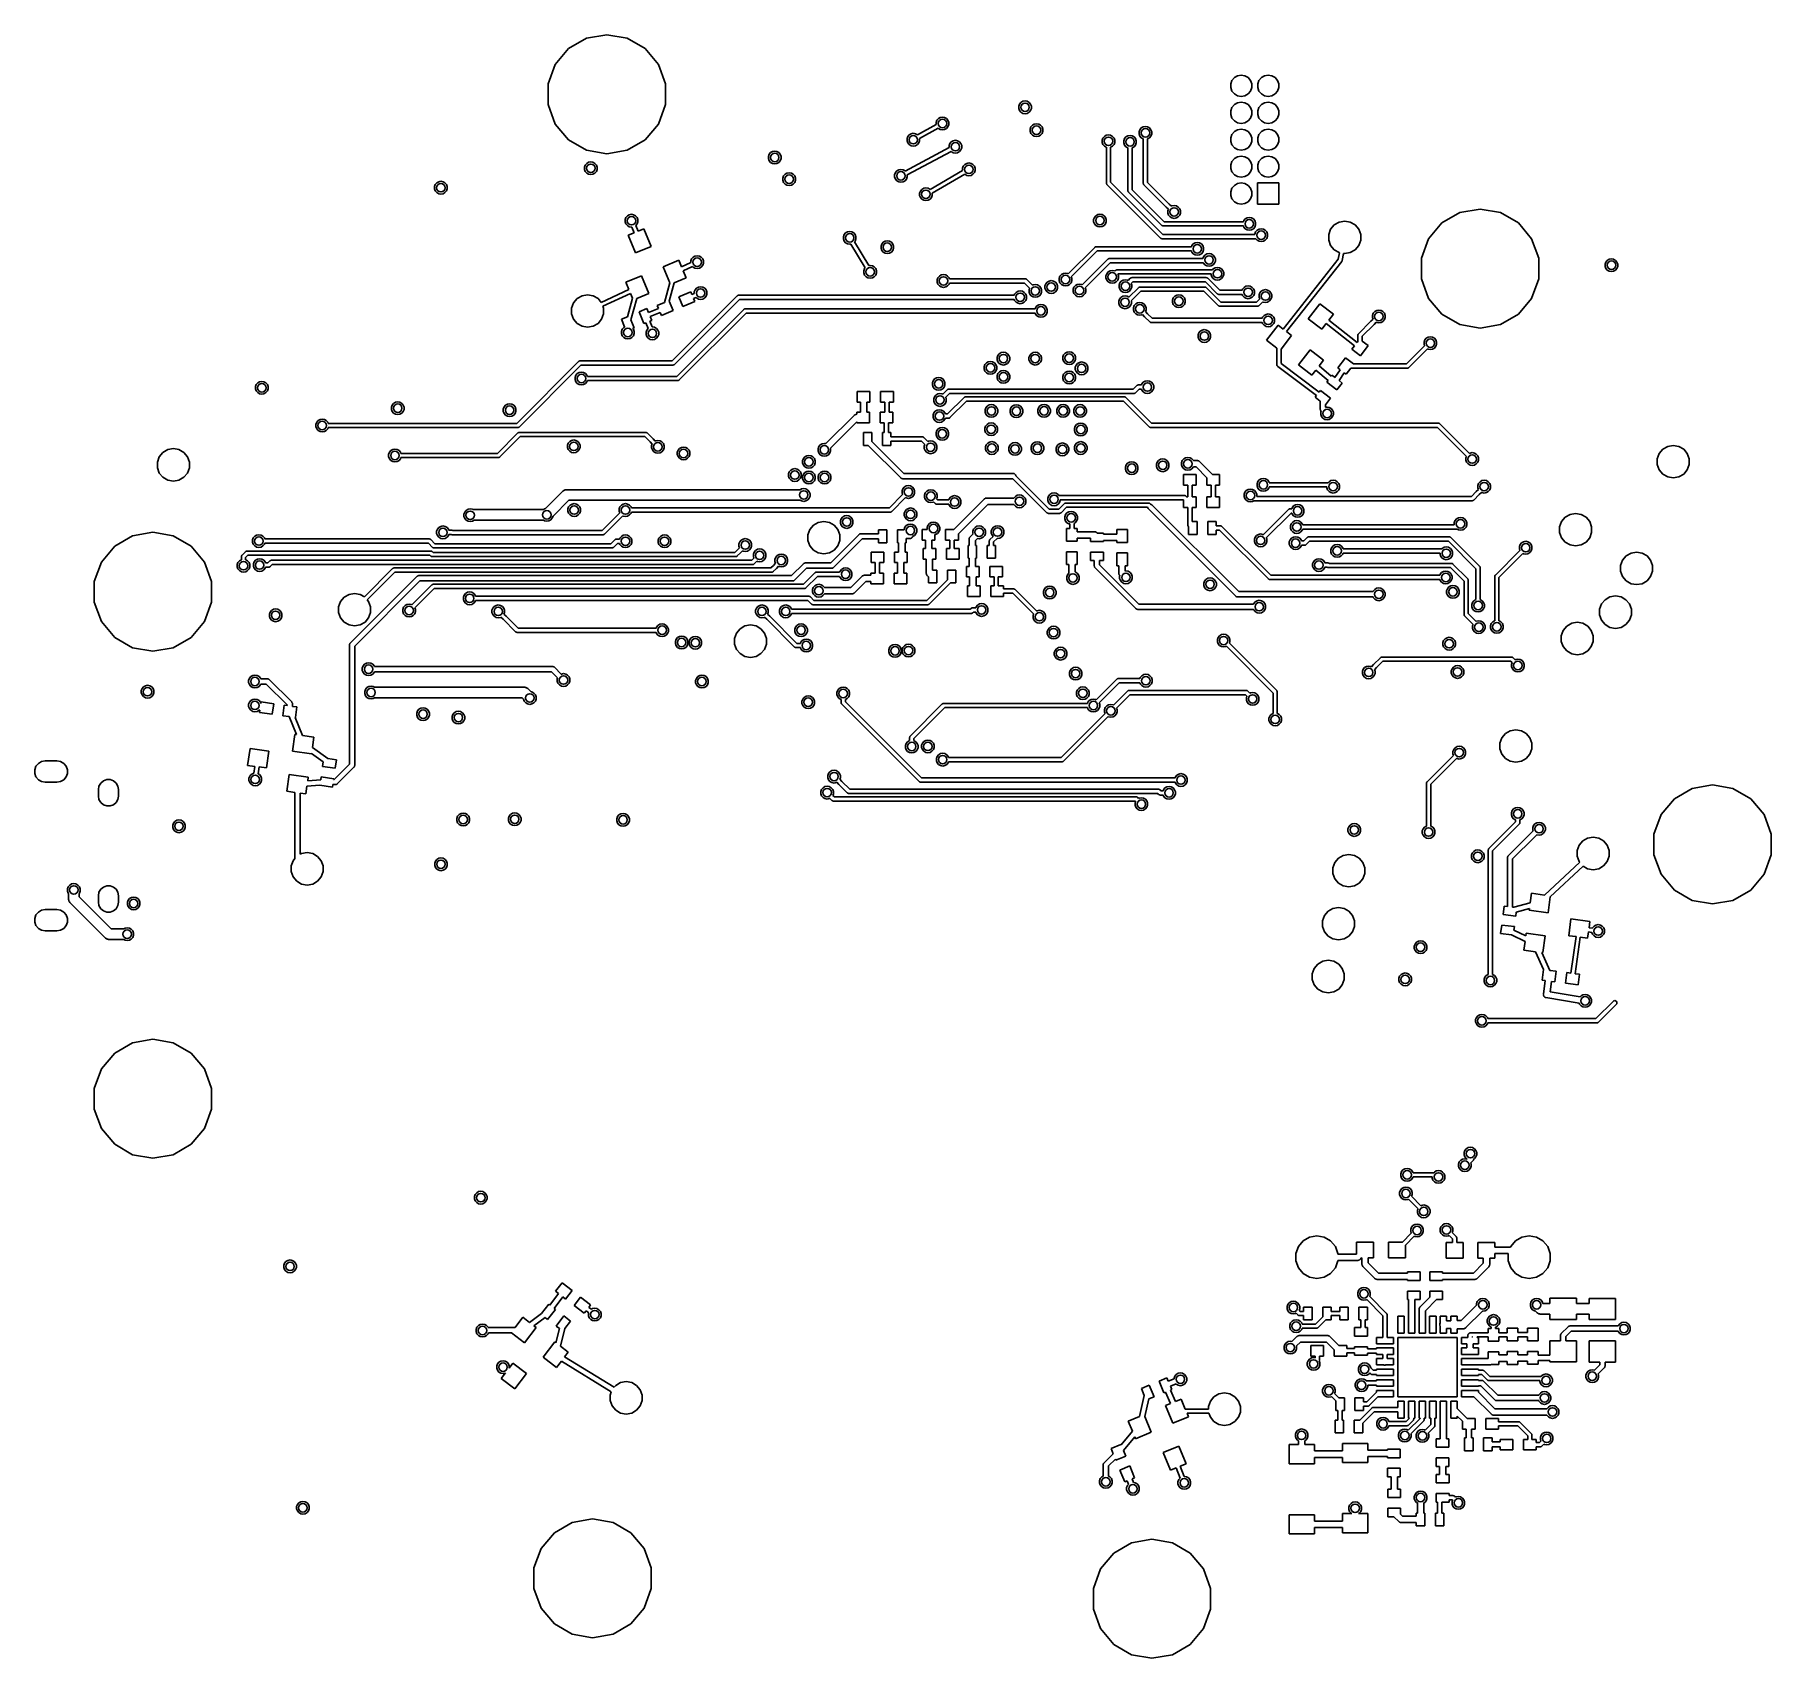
# Model space of a CAD drawing. Extents: x 85.4 to 167.1, y -165.3 to -88.8.
import ezdxf

# ---------------------------------------------------------------- set-up
doc = ezdxf.new("R2010")
doc.units = 0
doc.header["$MEASUREMENT"] = 0
doc.layers.add('BLACK', color=7, linetype='CONTINUOUS')

msp = doc.modelspace()

# ---------------------------------------------------------------- linework, layer by layer
at = {"layer": 'Black'}
for p, q in [((110.502, -89.4819), (111.345, -88.9949)), ((111.345, -88.9949), (112.305, -88.8257)), ((112.305, -88.8257), (113.264, -88.9949)), ((113.264, -88.9949), (114.108, -89.4819)), ((109.876, -90.2281), (110.502, -89.4819)), ((114.108, -89.4819), (114.734, -90.2281)), ((109.543, -91.1434), (109.876, -90.2281)), ((114.734, -90.2281), (115.067, -91.1434)), ((141.862, -90.8461), (142.012, -90.7592)), ((142.012, -90.7592), (142.183, -90.7291)), ((142.183, -90.7291), (142.187, -90.7291)), ((142.187, -90.7291), (142.358, -90.7592)), ((142.358, -90.7592), (142.509, -90.8461)), ((143.132, -90.8461), (143.282, -90.7592)), ((143.282, -90.7592), (143.453, -90.7291)), ((143.453, -90.7291), (143.457, -90.7291)), ((143.457, -90.7291), (143.628, -90.7592)), ((143.628, -90.7592), (143.779, -90.8461)), ((109.543, -92.1174), (109.543, -91.1434)), ((115.067, -91.1434), (115.067, -92.1174)), ((141.691, -91.1423), (141.75, -90.9791)), ((141.691, -91.3159), (141.691, -91.1423)), ((141.75, -91.4791), (141.691, -91.3159)), ((141.75, -90.9791), (141.862, -90.8461)), ((141.862, -91.6121), (141.75, -91.4791)), ((142.509, -90.8461), (142.62, -90.9791)), ((142.62, -91.4791), (142.509, -91.6121)), ((142.62, -90.9791), (142.68, -91.1423)), ((142.68, -91.3159), (142.62, -91.4791)), ((142.68, -91.1423), (142.68, -91.3159)), ((142.961, -91.1423), (143.02, -90.9791)), ((142.961, -91.3159), (142.961, -91.1423)), ((143.02, -91.4791), (142.961, -91.3159)), ((143.02, -90.9791), (143.132, -90.8461)), ((143.132, -91.6121), (143.02, -91.4791)), ((143.779, -90.8461), (143.89, -90.9791)), ((143.89, -91.4791), (143.779, -91.6121)), ((143.89, -90.9791), (143.95, -91.1423)), ((143.95, -91.3159), (143.89, -91.4791)), ((143.95, -91.1423), (143.95, -91.3159)), ((109.876, -93.0327), (109.543, -92.1174)), ((115.067, -92.1174), (114.734, -93.0327)), ((131.708, -92.1928), (131.744, -92.0945)), ((131.708, -92.2974), (131.708, -92.1928)), ((131.744, -92.3957), (131.708, -92.2974)), ((131.744, -92.0945), (131.811, -92.0144)), ((131.811, -92.4758), (131.744, -92.3957)), ((131.811, -92.0144), (131.902, -91.9621)), ((131.902, -91.9621), (132.005, -91.9439)), ((132.005, -91.9439), (132.108, -91.9621)), ((132.108, -91.9621), (132.199, -92.0144)), ((132.199, -92.0144), (132.266, -92.0945)), ((132.266, -92.3957), (132.199, -92.4758)), ((132.266, -92.0945), (132.302, -92.1928)), ((132.302, -92.2974), (132.266, -92.3957)), ((132.302, -92.1928), (132.302, -92.2974)), ((141.691, -92.4123), (141.75, -92.2491)), ((141.691, -92.5859), (141.691, -92.4123)), ((141.75, -92.2491), (141.862, -92.1161)), ((142.012, -91.6989), (141.862, -91.6121)), ((141.862, -92.1161), (142.012, -92.0292)), ((142.183, -91.7291), (142.012, -91.6989)), ((142.012, -92.0292), (142.183, -91.9991)), ((142.187, -91.7291), (142.183, -91.7291)), ((142.183, -91.9991), (142.187, -91.9991)), ((142.358, -91.6989), (142.187, -91.7291)), ((142.187, -91.9991), (142.358, -92.0292)), ((142.509, -91.6121), (142.358, -91.6989)), ((142.358, -92.0292), (142.509, -92.1161)), ((142.509, -92.1161), (142.62, -92.2491)), ((142.62, -92.2491), (142.68, -92.4123)), ((142.68, -92.4123), (142.68, -92.5859)), ((142.961, -92.4123), (143.02, -92.2491)), ((142.961, -92.5859), (142.961, -92.4123)), ((143.02, -92.2491), (143.132, -92.1161)), ((143.282, -91.6989), (143.132, -91.6121)), ((143.132, -92.1161), (143.282, -92.0292)), ((143.453, -91.7291), (143.282, -91.6989)), ((143.282, -92.0292), (143.453, -91.9991)), ((143.457, -91.7291), (143.453, -91.7291)), ((143.453, -91.9991), (143.457, -91.9991)), ((143.628, -91.6989), (143.457, -91.7291)), ((143.457, -91.9991), (143.628, -92.0292)), ((143.779, -91.6121), (143.628, -91.6989)), ((143.628, -92.0292), (143.779, -92.1161)), ((143.779, -92.1161), (143.89, -92.2491)), ((143.89, -92.2491), (143.95, -92.4123)), ((143.95, -92.4123), (143.95, -92.5859)), ((110.502, -93.7789), (109.876, -93.0327)), ((114.734, -93.0327), (114.108, -93.7789)), ((126.941, -93.5444), (127.817, -93.0575)), ((127.915, -93.2318), (127.039, -93.7187)), ((127.817, -92.9548), (127.853, -92.8565)), ((127.817, -93.0575), (127.817, -92.9548)), ((127.853, -92.8565), (127.92, -92.7764)), ((127.92, -93.2378), (127.915, -93.2318)), ((127.92, -92.7764), (128.011, -92.7241)), ((128.011, -92.7241), (128.114, -92.7059)), ((128.114, -92.7059), (128.217, -92.7241)), ((128.217, -92.7241), (128.307, -92.7764)), ((128.307, -92.7764), (128.374, -92.8565)), ((128.374, -93.1577), (128.307, -93.2378)), ((128.374, -92.8565), (128.41, -92.9548)), ((128.41, -93.0594), (128.374, -93.1577)), ((128.41, -92.9548), (128.41, -93.0594)), ((131.902, -92.5281), (131.811, -92.4758)), ((132.005, -92.5462), (131.902, -92.5281)), ((132.108, -92.5281), (132.005, -92.5462)), ((132.199, -92.4758), (132.108, -92.5281)), ((132.247, -93.2698), (132.283, -93.1715)), ((132.283, -93.1715), (132.35, -93.0914)), ((132.35, -93.0914), (132.44, -93.0391)), ((132.44, -93.0391), (132.543, -93.0209)), ((132.543, -93.0209), (132.646, -93.0391)), ((132.646, -93.0391), (132.737, -93.0914)), ((132.737, -93.0914), (132.804, -93.1715)), ((132.804, -93.1715), (132.84, -93.2698)), ((137.413, -93.2979), (137.48, -93.2178)), ((137.48, -93.2178), (137.571, -93.1655)), ((137.571, -93.1655), (137.674, -93.1474)), ((137.674, -93.1474), (137.777, -93.1655)), ((137.777, -93.1655), (137.867, -93.2178)), ((137.867, -93.2178), (137.934, -93.2979)), ((141.75, -92.7491), (141.691, -92.5859)), ((141.862, -92.8821), (141.75, -92.7491)), ((142.012, -92.9689), (141.862, -92.8821)), ((142.183, -92.9991), (142.012, -92.9689)), ((142.187, -92.9991), (142.183, -92.9991)), ((142.358, -92.9689), (142.187, -92.9991)), ((142.509, -92.8821), (142.358, -92.9689)), ((142.62, -92.7491), (142.509, -92.8821)), ((142.68, -92.5859), (142.62, -92.7491)), ((143.02, -92.7491), (142.961, -92.5859)), ((143.132, -92.8821), (143.02, -92.7491)), ((143.282, -92.9689), (143.132, -92.8821)), ((143.453, -92.9991), (143.282, -92.9689)), ((143.457, -92.9991), (143.453, -92.9991)), ((143.628, -92.9689), (143.457, -92.9991)), ((143.779, -92.8821), (143.628, -92.9689)), ((143.89, -92.7491), (143.779, -92.8821)), ((143.95, -92.5859), (143.89, -92.7491)), ((111.345, -94.2659), (110.502, -93.7789)), ((114.108, -93.7789), (113.264, -94.2659)), ((126.446, -93.7168), (126.481, -93.6185)), ((126.446, -93.8214), (126.446, -93.7168)), ((126.481, -93.9197), (126.446, -93.8214)), ((126.481, -93.6185), (126.549, -93.5384)), ((126.549, -93.9998), (126.481, -93.9197)), ((126.549, -93.5384), (126.639, -93.4861)), ((126.639, -94.0521), (126.549, -93.9998)), ((126.639, -93.4861), (126.742, -93.4679)), ((126.742, -93.4679), (126.845, -93.4861)), ((126.845, -93.4861), (126.936, -93.5384)), ((126.936, -93.9998), (126.845, -94.0521)), ((126.936, -93.5384), (126.941, -93.5444)), ((127.003, -93.9197), (126.936, -93.9998)), ((127.039, -93.8214), (127.003, -93.9197)), ((127.039, -93.7187), (127.039, -93.8214)), ((128.011, -93.2901), (127.92, -93.2378)), ((128.114, -93.3082), (128.011, -93.2901)), ((128.217, -93.2901), (128.114, -93.3082)), ((128.307, -93.2378), (128.217, -93.2901)), ((128.427, -94.047), (128.462, -93.9487)), ((128.427, -94.1445), (128.427, -94.047)), ((128.462, -93.9487), (128.53, -93.8686)), ((128.53, -93.8686), (128.62, -93.8163)), ((128.62, -93.8163), (128.723, -93.7981)), ((128.723, -93.7981), (128.826, -93.8163)), ((128.826, -93.8163), (128.917, -93.8686)), ((128.917, -93.8686), (128.984, -93.9487)), ((128.984, -93.9487), (129.02, -94.047)), ((129.02, -94.047), (129.02, -94.1516)), ((132.247, -93.3743), (132.247, -93.2698)), ((132.283, -93.4726), (132.247, -93.3743)), ((132.35, -93.5527), (132.283, -93.4726)), ((132.44, -93.605), (132.35, -93.5527)), ((132.543, -93.6232), (132.44, -93.605)), ((132.646, -93.605), (132.543, -93.6232)), ((132.737, -93.5527), (132.646, -93.605)), ((132.804, -93.4726), (132.737, -93.5527)), ((132.84, -93.3743), (132.804, -93.4726)), ((132.84, -93.2698), (132.84, -93.3743)), ((135.635, -93.793), (135.671, -93.6947)), ((135.635, -93.8976), (135.635, -93.793)), ((135.671, -93.9959), (135.635, -93.8976)), ((135.671, -93.6947), (135.738, -93.6146)), ((135.738, -94.076), (135.671, -93.9959)), ((135.738, -93.6146), (135.829, -93.5623)), ((135.829, -93.5623), (135.932, -93.5441)), ((135.932, -93.5441), (136.035, -93.5623)), ((136.035, -93.5623), (136.125, -93.6146)), ((136.125, -93.6146), (136.193, -93.6947)), ((136.193, -93.9959), (136.125, -94.076)), ((136.193, -93.6947), (136.228, -93.793)), ((136.228, -93.8976), (136.193, -93.9959)), ((136.228, -93.793), (136.228, -93.8976)), ((136.651, -93.8184), (136.687, -93.7201)), ((136.651, -93.923), (136.651, -93.8184)), ((136.687, -94.0213), (136.651, -93.923)), ((136.687, -93.7201), (136.754, -93.64)), ((136.754, -94.1014), (136.687, -94.0213)), ((136.754, -93.64), (136.845, -93.5877)), ((136.845, -93.5877), (136.948, -93.5695)), ((136.948, -93.5695), (137.051, -93.5877)), ((137.051, -93.5877), (137.141, -93.64)), ((137.141, -93.64), (137.209, -93.7201)), ((137.209, -94.0213), (137.141, -94.1014)), ((137.209, -93.7201), (137.244, -93.8184)), ((137.244, -93.923), (137.209, -94.0213)), ((137.244, -93.8184), (137.244, -93.923)), ((137.377, -93.3962), (137.413, -93.2979)), ((137.377, -93.5008), (137.377, -93.3962)), ((137.413, -93.5991), (137.377, -93.5008)), ((137.48, -93.6792), (137.413, -93.5991)), ((137.571, -93.7315), (137.48, -93.6792)), ((137.574, -93.732), (137.571, -93.7315)), ((137.574, -95.8207), (137.574, -93.732)), ((137.777, -93.7315), (137.774, -93.732)), ((137.774, -93.732), (137.774, -95.7793)), ((137.867, -93.6792), (137.777, -93.7315)), ((137.934, -93.5991), (137.867, -93.6792)), ((137.934, -93.2979), (137.97, -93.3962)), ((137.97, -93.5008), (137.934, -93.5991)), ((137.97, -93.3962), (137.97, -93.5008)), ((141.691, -93.6823), (141.75, -93.5191)), ((141.691, -93.8559), (141.691, -93.6823)), ((141.75, -94.0191), (141.691, -93.8559)), ((141.75, -93.5191), (141.862, -93.3861)), ((141.862, -94.1521), (141.75, -94.0191)), ((141.862, -93.3861), (142.012, -93.2992)), ((142.012, -93.2992), (142.183, -93.2691)), ((142.183, -93.2691), (142.187, -93.2691)), ((142.187, -93.2691), (142.358, -93.2992)), ((142.358, -93.2992), (142.509, -93.3861)), ((142.509, -93.3861), (142.62, -93.5191)), ((142.62, -94.0191), (142.509, -94.1521)), ((142.62, -93.5191), (142.68, -93.6823)), ((142.68, -93.8559), (142.62, -94.0191)), ((142.68, -93.6823), (142.68, -93.8559)), ((142.961, -93.6823), (143.02, -93.5191)), ((142.961, -93.8559), (142.961, -93.6823)), ((143.02, -94.0191), (142.961, -93.8559)), ((143.02, -93.5191), (143.132, -93.3861)), ((143.132, -94.1521), (143.02, -94.0191)), ((143.132, -93.3861), (143.282, -93.2992)), ((143.282, -93.2992), (143.453, -93.2691)), ((143.453, -93.2691), (143.457, -93.2691)), ((143.457, -93.2691), (143.628, -93.2992)), ((143.628, -93.2992), (143.779, -93.3861)), ((143.779, -93.3861), (143.89, -93.5191)), ((143.89, -94.0191), (143.779, -94.1521)), ((143.89, -93.5191), (143.95, -93.6823)), ((143.95, -93.8559), (143.89, -94.0191)), ((143.95, -93.6823), (143.95, -93.8559)), ((112.305, -94.4351), (111.345, -94.2659)), ((111.359, -94.8846), (111.45, -94.8323)), ((111.45, -94.8323), (111.553, -94.8141)), ((111.553, -94.8141), (111.656, -94.8323)), ((111.656, -94.8323), (111.746, -94.8846)), ((113.264, -94.2659), (112.305, -94.4351)), ((119.918, -94.555), (119.953, -94.4567)), ((119.918, -94.6596), (119.918, -94.555)), ((119.953, -94.7579), (119.918, -94.6596)), ((119.953, -94.4567), (120.021, -94.3766)), ((120.021, -94.838), (119.953, -94.7579)), ((120.021, -94.3766), (120.111, -94.3243)), ((120.111, -94.8903), (120.021, -94.838)), ((120.111, -94.3243), (120.214, -94.3061)), ((120.214, -94.3061), (120.317, -94.3243)), ((120.317, -94.3243), (120.408, -94.3766)), ((120.408, -94.838), (120.317, -94.8903)), ((120.408, -94.3766), (120.475, -94.4567)), ((120.475, -94.7579), (120.408, -94.838)), ((120.475, -94.4567), (120.511, -94.555)), ((120.511, -94.6596), (120.475, -94.7579)), ((120.511, -94.555), (120.511, -94.6596)), ((126.359, -95.2497), (128.427, -94.1445)), ((128.522, -94.3204), (126.454, -95.4257)), ((126.742, -94.0702), (126.639, -94.0521)), ((126.845, -94.0521), (126.742, -94.0702)), ((128.53, -94.33), (128.522, -94.3204)), ((128.62, -94.3823), (128.53, -94.33)), ((128.723, -94.4004), (128.62, -94.3823)), ((128.826, -94.3823), (128.723, -94.4004)), ((128.917, -94.33), (128.826, -94.3823)), ((128.984, -94.2499), (128.917, -94.33)), ((129.02, -94.1516), (128.984, -94.2499)), ((129.255, -94.8831), (129.358, -94.8649)), ((129.358, -94.8649), (129.461, -94.8831)), ((135.829, -94.1283), (135.738, -94.076)), ((135.832, -94.1288), (135.829, -94.1283)), ((135.832, -95.8112), (135.832, -94.1288)), ((136.035, -94.1283), (136.032, -94.1288)), ((136.032, -94.1288), (136.032, -95.7698)), ((136.125, -94.076), (136.035, -94.1283)), ((136.845, -94.1537), (136.754, -94.1014)), ((136.848, -94.1542), (136.845, -94.1537)), ((136.848, -96.1676), (136.848, -94.1542)), ((137.051, -94.1537), (137.048, -94.1542)), ((137.048, -94.1542), (137.048, -96.1262)), ((137.141, -94.1014), (137.051, -94.1537)), ((141.691, -94.9523), (141.75, -94.7891)), ((141.75, -94.7891), (141.862, -94.6561)), ((142.012, -94.2389), (141.862, -94.1521)), ((141.862, -94.6561), (142.012, -94.5692)), ((142.183, -94.2691), (142.012, -94.2389)), ((142.012, -94.5692), (142.183, -94.5391)), ((142.187, -94.2691), (142.183, -94.2691)), ((142.183, -94.5391), (142.187, -94.5391)), ((142.358, -94.2389), (142.187, -94.2691)), ((142.187, -94.5391), (142.358, -94.5692)), ((142.509, -94.1521), (142.358, -94.2389)), ((142.358, -94.5692), (142.509, -94.6561)), ((142.509, -94.6561), (142.62, -94.7891)), ((142.62, -94.7891), (142.68, -94.9523)), ((142.961, -94.9523), (143.02, -94.7891)), ((143.02, -94.7891), (143.132, -94.6561)), ((143.282, -94.2389), (143.132, -94.1521)), ((143.132, -94.6561), (143.282, -94.5692)), ((143.453, -94.2691), (143.282, -94.2389)), ((143.282, -94.5692), (143.453, -94.5391)), ((143.457, -94.2691), (143.453, -94.2691)), ((143.453, -94.5391), (143.457, -94.5391)), ((143.628, -94.2389), (143.457, -94.2691)), ((143.457, -94.5391), (143.628, -94.5692)), ((143.779, -94.1521), (143.628, -94.2389)), ((143.628, -94.5692), (143.779, -94.6561)), ((143.779, -94.6561), (143.89, -94.7891)), ((143.89, -94.7891), (143.95, -94.9523)), ((111.256, -95.063), (111.292, -94.9647)), ((111.256, -95.1676), (111.256, -95.063)), ((111.292, -95.2659), (111.256, -95.1676)), ((111.292, -94.9647), (111.359, -94.8846)), ((111.359, -95.346), (111.292, -95.2659)), ((111.45, -95.3983), (111.359, -95.346)), ((111.553, -95.4164), (111.45, -95.3983)), ((111.656, -95.3983), (111.553, -95.4164)), ((111.746, -95.346), (111.656, -95.3983)), ((111.746, -94.8846), (111.814, -94.9647)), ((111.814, -95.2659), (111.746, -95.346)), ((111.814, -94.9647), (111.849, -95.063)), ((111.849, -95.1676), (111.814, -95.2659)), ((111.849, -95.063), (111.849, -95.1676)), ((120.214, -94.9084), (120.111, -94.8903)), ((120.317, -94.8903), (120.214, -94.9084)), ((120.598, -95.5761), (120.634, -95.4778)), ((120.598, -95.6807), (120.598, -95.5761)), ((120.634, -95.7789), (120.598, -95.6807)), ((120.634, -95.4778), (120.701, -95.3977)), ((120.701, -95.3977), (120.792, -95.3454)), ((120.792, -95.3454), (120.895, -95.3272)), ((120.895, -95.3272), (120.998, -95.3454)), ((120.998, -95.3454), (121.089, -95.3977)), ((121.089, -95.3977), (121.156, -95.4778)), ((121.156, -95.4778), (121.192, -95.5761)), ((121.192, -95.6807), (121.156, -95.7789)), ((121.192, -95.5761), (121.192, -95.6807)), ((125.861, -95.4186), (125.897, -95.3203)), ((125.861, -95.5232), (125.861, -95.4186)), ((125.897, -95.6215), (125.861, -95.5232)), ((125.897, -95.3203), (125.964, -95.2402)), ((125.964, -95.7016), (125.897, -95.6215)), ((125.964, -95.2402), (126.055, -95.1879)), ((126.055, -95.1879), (126.158, -95.1697)), ((126.158, -95.1697), (126.261, -95.1879)), ((126.261, -95.1879), (126.351, -95.2402)), ((126.351, -95.2402), (126.359, -95.2497)), ((126.419, -95.6215), (126.351, -95.7016)), ((126.454, -95.5232), (126.419, -95.6215)), ((126.454, -95.4257), (126.454, -95.5232)), ((127.529, -96.1107), (129.063, -95.2217)), ((129.163, -95.3948), (127.629, -96.2838)), ((129.062, -95.1138), (129.097, -95.0155)), ((129.062, -95.2184), (129.062, -95.1138)), ((129.063, -95.2217), (129.062, -95.2184)), ((129.097, -95.0155), (129.165, -94.9354)), ((129.165, -95.3968), (129.163, -95.3948)), ((129.165, -94.9354), (129.255, -94.8831)), ((129.255, -95.4491), (129.165, -95.3968)), ((129.358, -95.4672), (129.255, -95.4491)), ((129.461, -95.4491), (129.358, -95.4672)), ((129.461, -94.8831), (129.552, -94.9354)), ((129.552, -95.3968), (129.461, -95.4491)), ((129.552, -94.9354), (129.619, -95.0155)), ((129.619, -95.3167), (129.552, -95.3968)), ((129.619, -95.0155), (129.655, -95.1138)), ((129.655, -95.2184), (129.619, -95.3167)), ((129.655, -95.1138), (129.655, -95.2184)), ((141.691, -95.1259), (141.691, -94.9523)), ((141.75, -95.2891), (141.691, -95.1259)), ((141.862, -95.4221), (141.75, -95.2891)), ((142.012, -95.5089), (141.862, -95.4221)), ((142.183, -95.5391), (142.012, -95.5089)), ((142.187, -95.5391), (142.183, -95.5391)), ((142.358, -95.5089), (142.187, -95.5391)), ((142.509, -95.4221), (142.358, -95.5089)), ((142.62, -95.2891), (142.509, -95.4221)), ((142.68, -95.1259), (142.62, -95.2891)), ((142.68, -94.9523), (142.68, -95.1259)), ((142.961, -95.1259), (142.961, -94.9523)), ((143.02, -95.2891), (142.961, -95.1259)), ((143.132, -95.4221), (143.02, -95.2891)), ((143.282, -95.5089), (143.132, -95.4221)), ((143.453, -95.5391), (143.282, -95.5089)), ((143.457, -95.5391), (143.453, -95.5391)), ((143.628, -95.5089), (143.457, -95.5391)), ((143.779, -95.4221), (143.628, -95.5089)), ((143.89, -95.2891), (143.779, -95.4221)), ((143.95, -95.1259), (143.89, -95.2891)), ((143.95, -94.9523), (143.95, -95.1259)), ((104.195, -95.9774), (104.231, -95.8791)), ((104.195, -96.082), (104.195, -95.9774)), ((104.231, -96.1803), (104.195, -96.082)), ((104.231, -95.8791), (104.298, -95.799)), ((104.298, -96.2604), (104.231, -96.1803)), ((104.298, -95.799), (104.389, -95.7467)), ((104.389, -96.3127), (104.298, -96.2604)), ((104.389, -95.7467), (104.492, -95.7285)), ((104.492, -96.3308), (104.389, -96.3127)), ((104.492, -95.7285), (104.595, -95.7467)), ((104.595, -96.3127), (104.492, -96.3308)), ((104.595, -95.7467), (104.685, -95.799)), ((104.685, -96.2604), (104.595, -96.3127)), ((104.685, -95.799), (104.752, -95.8791)), ((104.752, -96.1803), (104.685, -96.2604)), ((104.752, -95.8791), (104.788, -95.9774)), ((104.788, -96.082), (104.752, -96.1803)), ((104.788, -95.9774), (104.788, -96.082)), ((120.701, -95.8591), (120.634, -95.7789)), ((120.792, -95.9113), (120.701, -95.8591)), ((120.895, -95.9295), (120.792, -95.9113)), ((120.998, -95.9113), (120.895, -95.9295)), ((121.089, -95.8591), (120.998, -95.9113)), ((121.156, -95.7789), (121.089, -95.8591)), ((126.055, -95.7539), (125.964, -95.7016)), ((126.158, -95.772), (126.055, -95.7539)), ((126.261, -95.7539), (126.158, -95.772)), ((126.351, -95.7016), (126.261, -95.7539)), ((127.038, -96.2871), (127.073, -96.1888)), ((127.038, -96.3917), (127.038, -96.2871)), ((127.073, -96.49), (127.038, -96.3917)), ((127.073, -96.1888), (127.141, -96.1087)), ((127.141, -96.5701), (127.073, -96.49)), ((127.141, -96.1087), (127.231, -96.0564)), ((127.231, -96.0564), (127.334, -96.0383)), ((127.334, -96.0383), (127.437, -96.0564)), ((127.437, -96.0564), (127.528, -96.1087)), ((127.528, -96.1087), (127.529, -96.1107)), ((127.595, -96.49), (127.528, -96.5701)), ((127.631, -96.3917), (127.595, -96.49)), ((127.629, -96.2838), (127.631, -96.2871)), ((127.631, -96.2871), (127.631, -96.3917)), ((135.833, -95.8156), (135.832, -95.8112)), ((135.832, -95.82), (135.833, -95.8156)), ((135.836, -95.8326), (135.832, -95.82)), ((135.838, -95.8454), (135.836, -95.8326)), ((135.84, -95.8493), (135.838, -95.8454)), ((135.841, -95.8535), (135.84, -95.8493)), ((135.849, -95.8642), (135.841, -95.8535)), ((135.855, -95.8755), (135.849, -95.8642)), ((135.859, -95.8783), (135.855, -95.8755)), ((135.861, -95.882), (135.859, -95.8783)), ((138.385, -98.4055), (135.861, -95.882)), ((136.032, -95.7698), (138.497, -98.2348)), ((136.849, -96.1719), (136.848, -96.1676)), ((136.848, -96.1763), (136.849, -96.1719)), ((136.852, -96.1889), (136.848, -96.1763)), ((136.854, -96.2018), (136.852, -96.1889)), ((136.856, -96.2056), (136.854, -96.2018)), ((136.857, -96.2099), (136.856, -96.2056)), ((136.865, -96.2206), (136.857, -96.2099)), ((136.871, -96.2319), (136.865, -96.2206)), ((136.875, -96.2347), (136.871, -96.2319)), ((136.877, -96.2383), (136.875, -96.2347)), ((138.442, -97.8034), (136.877, -96.2383)), ((137.048, -96.1262), (138.554, -97.6327)), ((137.574, -95.825), (137.574, -95.8207)), ((137.574, -95.8294), (137.574, -95.825)), ((137.577, -95.842), (137.574, -95.8294)), ((137.58, -95.8549), (137.577, -95.842)), ((137.582, -95.8587), (137.58, -95.8549)), ((137.583, -95.863), (137.582, -95.8587)), ((137.59, -95.8737), (137.583, -95.863)), ((137.597, -95.885), (137.59, -95.8737)), ((137.6, -95.8878), (137.597, -95.885)), ((137.603, -95.8914), (137.6, -95.8878)), ((138.655, -96.9434), (137.603, -95.8914)), ((137.774, -95.7793), (138.796, -96.802)), ((141.691, -96.2223), (141.75, -96.0591)), ((141.691, -96.3959), (141.691, -96.2223)), ((141.75, -96.5591), (141.691, -96.3959)), ((141.75, -96.0591), (141.862, -95.9261)), ((141.862, -95.9261), (142.012, -95.8392)), ((142.012, -95.8392), (142.183, -95.8091)), ((142.183, -95.8091), (142.187, -95.8091)), ((142.187, -95.8091), (142.358, -95.8392)), ((142.358, -95.8392), (142.509, -95.9261)), ((142.509, -95.9261), (142.62, -96.0591)), ((142.62, -96.0591), (142.68, -96.2223)), ((142.68, -96.3959), (142.62, -96.5591)), ((142.68, -96.2223), (142.68, -96.3959)), ((142.955, -96.8091), (142.955, -95.8091)), ((142.955, -95.8091), (143.955, -95.8091)), ((143.955, -95.8091), (143.955, -96.8091)), ((113.274, -97.3535), (113.365, -97.3012)), ((113.365, -97.3012), (113.468, -97.283)), ((113.468, -97.283), (113.571, -97.3012)), ((113.571, -97.3012), (113.662, -97.3535)), ((127.231, -96.6224), (127.141, -96.5701)), ((127.334, -96.6406), (127.231, -96.6224)), ((127.437, -96.6224), (127.334, -96.6406)), ((127.528, -96.5701), (127.437, -96.6224)), ((135.337, -97.3484), (135.427, -97.2961)), ((135.427, -97.2961), (135.53, -97.2779)), ((135.53, -97.2779), (135.633, -97.2961)), ((135.633, -97.2961), (135.724, -97.3484)), ((138.756, -97.045), (138.655, -96.9434)), ((138.729, -97.1204), (138.756, -97.045)), ((138.729, -97.225), (138.729, -97.1204)), ((138.765, -97.3233), (138.729, -97.225)), ((138.796, -96.802), (138.898, -96.9038)), ((138.898, -96.9038), (138.923, -96.8897)), ((138.923, -96.8897), (139.026, -96.8715)), ((139.026, -96.8715), (139.129, -96.8897)), ((139.129, -96.8897), (139.219, -96.942)), ((139.219, -96.942), (139.286, -97.0221)), ((139.286, -97.0221), (139.322, -97.1204)), ((139.322, -97.225), (139.286, -97.3233)), ((139.322, -97.1204), (139.322, -97.225)), ((141.862, -96.6921), (141.75, -96.5591)), ((142.012, -96.7789), (141.862, -96.6921)), ((142.183, -96.8091), (142.012, -96.7789)), ((142.187, -96.8091), (142.183, -96.8091)), ((142.358, -96.7789), (142.187, -96.8091)), ((142.509, -96.6921), (142.358, -96.7789)), ((142.62, -96.5591), (142.509, -96.6921)), ((143.955, -96.8091), (142.955, -96.8091)), ((151.63, -97.6912), (152.473, -97.2042)), ((152.473, -97.2042), (153.432, -97.035)), ((153.432, -97.035), (154.392, -97.2042)), ((154.392, -97.2042), (155.235, -97.6912)), ((113.171, -97.5319), (113.207, -97.4336)), ((113.171, -97.6365), (113.171, -97.5319)), ((113.207, -97.7347), (113.171, -97.6365)), ((113.207, -97.4336), (113.274, -97.3535)), ((113.274, -97.8149), (113.207, -97.7347)), ((113.365, -97.8671), (113.274, -97.8149)), ((113.468, -97.8853), (113.365, -97.8671)), ((113.483, -97.8827), (113.468, -97.8853)), ((113.596, -98.1573), (113.483, -97.8827)), ((113.662, -97.3535), (113.729, -97.4336)), ((113.729, -97.7347), (113.668, -97.8072)), ((113.668, -97.8072), (113.781, -98.0807)), ((113.729, -97.4336), (113.765, -97.5319)), ((113.765, -97.6365), (113.729, -97.7347)), ((113.765, -97.5319), (113.765, -97.6365)), ((113.781, -98.0807), (114.057, -97.9663)), ((114.057, -97.9663), (114.402, -98.7978)), ((123.551, -98.1612), (123.642, -98.1089)), ((123.642, -98.1089), (123.745, -98.0907)), ((123.745, -98.0907), (123.848, -98.1089)), ((123.848, -98.1089), (123.938, -98.1612)), ((135.234, -97.5268), (135.27, -97.4285)), ((135.234, -97.6314), (135.234, -97.5268)), ((135.27, -97.7297), (135.234, -97.6314)), ((135.27, -97.4285), (135.337, -97.3484)), ((135.337, -97.8098), (135.27, -97.7297)), ((135.427, -97.8621), (135.337, -97.8098)), ((135.53, -97.8802), (135.427, -97.8621)), ((135.633, -97.8621), (135.53, -97.8802)), ((135.724, -97.8098), (135.633, -97.8621)), ((135.724, -97.3484), (135.791, -97.4285)), ((135.791, -97.7297), (135.724, -97.8098)), ((135.791, -97.4285), (135.827, -97.5268)), ((135.827, -97.6314), (135.791, -97.7297)), ((135.827, -97.5268), (135.827, -97.6314)), ((138.446, -97.8059), (138.442, -97.8034)), ((138.449, -97.8093), (138.446, -97.8059)), ((138.46, -97.8158), (138.449, -97.8093)), ((138.471, -97.8233), (138.46, -97.8158)), ((138.475, -97.8245), (138.471, -97.8233)), ((138.479, -97.8267), (138.475, -97.8245)), ((138.492, -97.8289), (138.479, -97.8267)), ((138.504, -97.8323), (138.492, -97.8289)), ((138.509, -97.8319), (138.504, -97.8323)), ((138.513, -97.8327), (138.509, -97.8319)), ((142.14, -97.8327), (138.513, -97.8327)), ((138.554, -97.6327), (142.14, -97.6327)), ((138.832, -97.4034), (138.765, -97.3233)), ((138.923, -97.4557), (138.832, -97.4034)), ((139.026, -97.4738), (138.923, -97.4557)), ((139.129, -97.4557), (139.026, -97.4738)), ((139.219, -97.4034), (139.129, -97.4557)), ((139.286, -97.3233), (139.219, -97.4034)), ((142.14, -97.6327), (142.285, -97.6327)), ((142.285, -97.8327), (142.14, -97.8327)), ((142.285, -97.6327), (142.303, -97.5821)), ((142.303, -97.8833), (142.285, -97.8327)), ((142.303, -97.5821), (142.371, -97.502)), ((142.371, -97.9634), (142.303, -97.8833)), ((142.371, -97.502), (142.461, -97.4497)), ((142.461, -98.0157), (142.371, -97.9634)), ((142.461, -97.4497), (142.564, -97.4315)), ((142.564, -98.0338), (142.461, -98.0157)), ((142.564, -97.4315), (142.667, -97.4497)), ((142.667, -98.0157), (142.564, -98.0338)), ((142.667, -97.4497), (142.758, -97.502)), ((142.758, -97.9634), (142.667, -98.0157)), ((142.758, -97.502), (142.825, -97.5821)), ((142.825, -97.8833), (142.758, -97.9634)), ((142.825, -97.5821), (142.861, -97.6804)), ((142.861, -97.785), (142.825, -97.8833)), ((142.829, -98.2138), (142.864, -98.1155)), ((142.861, -97.6804), (142.861, -97.785)), ((142.864, -98.1155), (142.932, -98.0354)), ((142.932, -98.0354), (143.022, -97.9831)), ((143.022, -97.9831), (143.125, -97.9649)), ((143.125, -97.9649), (143.228, -97.9831)), ((143.228, -97.9831), (143.319, -98.0354)), ((143.319, -98.0354), (143.386, -98.1155)), ((143.386, -98.1155), (143.422, -98.2138)), ((146.304, -98.2387), (146.395, -97.9891)), ((146.395, -97.9891), (146.565, -97.7856)), ((146.565, -97.7856), (146.795, -97.6528)), ((146.795, -97.6528), (147.057, -97.6067)), ((147.057, -97.6067), (147.319, -97.6528)), ((147.319, -97.6528), (147.549, -97.7856)), ((147.549, -97.7856), (147.719, -97.9891)), ((147.719, -97.9891), (147.81, -98.2387)), ((151.003, -98.4373), (151.63, -97.6912)), ((155.235, -97.6912), (155.861, -98.4373)), ((113.318, -98.2724), (113.596, -98.1573)), ((113.662, -99.1039), (113.318, -98.2724)), ((114.402, -98.7978), (113.662, -99.1039)), ((123.448, -98.3396), (123.484, -98.2413)), ((123.448, -98.4442), (123.448, -98.3396)), ((123.484, -98.5425), (123.448, -98.4442)), ((123.484, -98.2413), (123.551, -98.1612)), ((123.551, -98.6226), (123.484, -98.5425)), ((123.642, -98.6749), (123.551, -98.6226)), ((123.745, -98.693), (123.642, -98.6749)), ((123.804, -98.6827), (123.745, -98.693)), ((124.48, -99.8046), (123.804, -98.6827)), ((123.938, -98.1612), (124.006, -98.2413)), ((124.006, -98.5425), (123.975, -98.5793)), ((123.975, -98.5793), (124.651, -99.7013)), ((124.006, -98.2413), (124.041, -98.3396)), ((124.041, -98.4442), (124.006, -98.5425)), ((124.041, -98.3396), (124.041, -98.4442)), ((125.22, -98.7806), (125.256, -98.6823)), ((125.22, -98.8852), (125.22, -98.7806)), ((125.256, -98.9834), (125.22, -98.8852)), ((125.256, -98.6823), (125.323, -98.6022)), ((125.323, -98.6022), (125.414, -98.5499)), ((125.414, -98.5499), (125.517, -98.5317)), ((125.517, -98.5317), (125.62, -98.5499)), ((125.62, -98.5499), (125.711, -98.6022)), ((125.711, -98.6022), (125.778, -98.6823)), ((125.778, -98.6823), (125.814, -98.7806)), ((125.814, -98.8852), (125.778, -98.9834)), ((125.814, -98.7806), (125.814, -98.8852)), ((134.037, -100.087), (135.283, -98.8405)), ((135.283, -98.8405), (135.287, -98.838)), ((135.287, -98.838), (135.29, -98.8346)), ((135.29, -98.8346), (135.301, -98.8281)), ((135.301, -98.8281), (135.312, -98.8206)), ((135.312, -98.8206), (135.316, -98.8195)), ((135.316, -98.8195), (135.32, -98.8173)), ((135.32, -98.8173), (135.333, -98.815)), ((135.333, -98.815), (135.345, -98.8116)), ((135.345, -98.8116), (135.35, -98.812)), ((135.35, -98.812), (135.354, -98.8113)), ((135.354, -98.8113), (139.693, -98.8113)), ((138.388, -98.408), (138.385, -98.4055)), ((138.391, -98.4114), (138.388, -98.408)), ((138.402, -98.4179), (138.391, -98.4114)), ((138.413, -98.4254), (138.402, -98.4179)), ((138.417, -98.4266), (138.413, -98.4254)), ((138.421, -98.4288), (138.417, -98.4266)), ((138.434, -98.431), (138.421, -98.4288)), ((138.447, -98.4344), (138.434, -98.431)), ((138.451, -98.434), (138.447, -98.4344)), ((138.455, -98.4348), (138.451, -98.434)), ((142.879, -98.4348), (138.455, -98.4348)), ((138.497, -98.2348), (142.829, -98.2348)), ((139.693, -98.8113), (139.838, -98.8113)), ((139.838, -98.8113), (139.857, -98.7607)), ((139.857, -98.7607), (139.924, -98.6806)), ((139.924, -98.6806), (140.014, -98.6283)), ((140.014, -98.6283), (140.117, -98.6101)), ((140.117, -98.6101), (140.22, -98.6283)), ((140.22, -98.6283), (140.311, -98.6806)), ((140.311, -98.6806), (140.378, -98.7607)), ((140.378, -98.7607), (140.414, -98.859)), ((140.414, -98.859), (140.414, -98.9635)), ((142.829, -98.2348), (142.829, -98.2138)), ((142.932, -98.4968), (142.879, -98.4348)), ((143.022, -98.5491), (142.932, -98.4968)), ((143.125, -98.5672), (143.022, -98.5491)), ((143.228, -98.5491), (143.125, -98.5672)), ((143.319, -98.4968), (143.228, -98.5491)), ((143.386, -98.4167), (143.319, -98.4968)), ((143.422, -98.3184), (143.386, -98.4167)), ((143.422, -98.2138), (143.422, -98.3184)), ((146.304, -98.5044), (146.304, -98.2387)), ((146.395, -98.754), (146.304, -98.5044)), ((146.565, -98.9575), (146.395, -98.754)), ((147.719, -98.754), (147.549, -98.9575)), ((147.81, -98.5044), (147.719, -98.754)), ((147.81, -98.2387), (147.81, -98.5044)), ((150.67, -99.3527), (151.003, -98.4373)), ((155.861, -98.4373), (156.194, -99.3527)), ((114.961, -99.7566), (115.7, -99.4505)), ((115.271, -100.505), (114.961, -99.7566)), ((115.7, -99.4505), (115.829, -99.7603)), ((115.829, -99.7603), (116.265, -99.5606)), ((116.349, -99.7423), (115.905, -99.9452)), ((116.265, -99.4826), (116.301, -99.3843)), ((116.265, -99.5606), (116.265, -99.4826)), ((116.301, -99.3843), (116.368, -99.3042)), ((116.368, -99.7656), (116.349, -99.7423)), ((116.368, -99.3042), (116.459, -99.2519)), ((116.459, -99.8179), (116.368, -99.7656)), ((116.459, -99.2519), (116.562, -99.2337)), ((116.562, -99.2337), (116.665, -99.2519)), ((116.665, -99.2519), (116.755, -99.3042)), ((116.755, -99.7656), (116.665, -99.8179)), ((116.755, -99.3042), (116.823, -99.3843)), ((116.823, -99.6855), (116.755, -99.7656)), ((116.823, -99.3843), (116.858, -99.4826)), ((116.858, -99.5872), (116.823, -99.6855)), ((116.858, -99.4826), (116.858, -99.5872)), ((124.651, -99.7013), (124.71, -99.6909)), ((124.71, -99.6909), (124.813, -99.7091)), ((124.813, -99.7091), (124.904, -99.7614)), ((124.904, -99.7614), (124.971, -99.8415)), ((125.323, -99.0635), (125.256, -98.9834)), ((125.414, -99.1158), (125.323, -99.0635)), ((125.517, -99.134), (125.414, -99.1158)), ((125.62, -99.1158), (125.517, -99.134)), ((125.711, -99.0635), (125.62, -99.1158)), ((125.778, -98.9834), (125.711, -99.0635)), ((135.396, -99.0113), (134.179, -100.228)), ((134.696, -100.599), (135.895, -99.4005)), ((136.007, -99.5713), (134.838, -100.74)), ((139.693, -99.0113), (135.396, -99.0113)), ((135.895, -99.4005), (135.899, -99.398)), ((135.899, -99.398), (135.901, -99.3947)), ((135.901, -99.3947), (135.913, -99.3881)), ((135.913, -99.3881), (135.923, -99.3806)), ((135.923, -99.3806), (135.928, -99.3795)), ((135.928, -99.3795), (135.932, -99.3773)), ((135.932, -99.3773), (135.944, -99.375)), ((135.944, -99.375), (135.957, -99.3716)), ((135.957, -99.3716), (135.961, -99.372)), ((135.961, -99.372), (135.966, -99.3713)), ((135.966, -99.3713), (140.377, -99.3713)), ((140.405, -99.5713), (136.007, -99.5713)), ((139.838, -99.0113), (139.693, -99.0113)), ((139.857, -99.0618), (139.838, -99.0113)), ((139.924, -99.1419), (139.857, -99.0618)), ((140.014, -99.1942), (139.924, -99.1419)), ((140.117, -99.2124), (140.014, -99.1942)), ((140.22, -99.1942), (140.117, -99.2124)), ((140.311, -99.1419), (140.22, -99.1942)), ((140.378, -99.0618), (140.311, -99.1419)), ((140.377, -99.3713), (140.409, -99.2823)), ((140.414, -98.9635), (140.378, -99.0618)), ((140.409, -99.5834), (140.405, -99.5713)), ((140.409, -99.2823), (140.477, -99.2022)), ((140.477, -99.6636), (140.409, -99.5834)), ((140.477, -99.2022), (140.567, -99.1499)), ((140.567, -99.7159), (140.477, -99.6636)), ((140.567, -99.1499), (140.67, -99.1317)), ((140.67, -99.734), (140.567, -99.7159)), ((140.67, -99.1317), (140.773, -99.1499)), ((140.773, -99.7159), (140.67, -99.734)), ((140.773, -99.1499), (140.864, -99.2022)), ((140.864, -99.6636), (140.773, -99.7159)), ((140.864, -99.2022), (140.931, -99.2823)), ((140.931, -99.5834), (140.864, -99.6636)), ((140.931, -99.2823), (140.967, -99.3806)), ((140.967, -99.4852), (140.931, -99.5834)), ((140.967, -99.3806), (140.967, -99.4852)), ((144.159, -102.689), (146.745, -99.4003)), ((146.917, -99.5053), (144.318, -102.811)), ((146.795, -99.0903), (146.565, -98.9575)), ((146.745, -99.4003), (146.808, -99.0926)), ((146.808, -99.0926), (146.795, -99.0903)), ((146.92, -99.5001), (146.917, -99.5053)), ((146.924, -99.4957), (146.92, -99.5001)), ((146.928, -99.4849), (146.924, -99.4957)), ((146.934, -99.4746), (146.928, -99.4849)), ((146.937, -99.4634), (146.934, -99.4689)), ((146.934, -99.4689), (146.934, -99.4746)), ((147.005, -99.1273), (146.937, -99.4634)), ((147.057, -99.1365), (147.005, -99.1273)), ((147.319, -99.0903), (147.057, -99.1365)), ((147.549, -98.9575), (147.319, -99.0903)), ((150.67, -100.327), (150.67, -99.3527)), ((156.194, -99.3527), (156.194, -100.327)), ((159.323, -99.6299), (159.359, -99.5316)), ((159.323, -99.7345), (159.323, -99.6299)), ((159.359, -99.8328), (159.323, -99.7345)), ((159.359, -99.5316), (159.426, -99.4515)), ((159.426, -99.4515), (159.517, -99.3992)), ((159.517, -99.3992), (159.62, -99.3811)), ((159.62, -99.3811), (159.723, -99.3992)), ((159.723, -99.3992), (159.813, -99.4515)), ((159.813, -99.4515), (159.881, -99.5316)), ((159.881, -99.5316), (159.916, -99.6299)), ((159.916, -99.7345), (159.881, -99.8328)), ((159.916, -99.6299), (159.916, -99.7345)), ((113.206, -100.484), (113.945, -100.178)), ((113.346, -100.823), (113.206, -100.484)), ((113.945, -100.178), (114.289, -101.009)), ((115.022, -101.445), (115.271, -100.505)), ((115.474, -100.518), (115.248, -101.375)), ((116.045, -100.282), (115.474, -100.518)), ((115.905, -99.9452), (116.045, -100.282)), ((116.562, -99.836), (116.459, -99.8179)), ((116.665, -99.8179), (116.562, -99.836)), ((124.414, -99.9398), (124.449, -99.8415)), ((124.414, -100.044), (124.414, -99.9398)), ((124.449, -100.143), (124.414, -100.044)), ((124.449, -99.8415), (124.48, -99.8046)), ((124.517, -100.223), (124.449, -100.143)), ((124.607, -100.275), (124.517, -100.223)), ((124.71, -100.293), (124.607, -100.275)), ((124.813, -100.275), (124.71, -100.293)), ((124.904, -100.223), (124.813, -100.275)), ((124.971, -100.143), (124.904, -100.223)), ((124.971, -99.8415), (125.007, -99.9398)), ((125.007, -100.044), (124.971, -100.143)), ((125.007, -99.9398), (125.007, -100.044)), ((127.868, -100.372), (127.904, -100.273)), ((127.868, -100.476), (127.868, -100.372)), ((127.904, -100.574), (127.868, -100.476)), ((127.904, -100.273), (127.971, -100.193)), ((127.971, -100.655), (127.904, -100.574)), ((127.971, -100.193), (128.061, -100.141)), ((128.061, -100.141), (128.164, -100.123)), ((128.164, -100.123), (128.267, -100.141)), ((128.267, -100.141), (128.358, -100.193)), ((128.358, -100.193), (128.425, -100.273)), ((128.425, -100.574), (128.358, -100.655)), ((128.425, -100.273), (128.444, -100.324)), ((128.444, -100.524), (128.425, -100.574)), ((128.444, -100.324), (132.018, -100.324)), ((131.976, -100.524), (128.444, -100.524)), ((132.116, -100.664), (131.976, -100.524)), ((132.018, -100.324), (132.022, -100.325)), ((132.022, -100.325), (132.027, -100.324)), ((132.027, -100.324), (132.039, -100.328)), ((132.039, -100.328), (132.052, -100.33)), ((132.052, -100.33), (132.056, -100.332)), ((132.056, -100.332), (132.06, -100.333)), ((132.06, -100.333), (132.071, -100.341)), ((132.071, -100.341), (132.082, -100.347)), ((132.082, -100.347), (132.085, -100.351)), ((132.085, -100.351), (132.089, -100.353)), ((132.089, -100.353), (132.257, -100.522)), ((132.257, -100.522), (132.257, -100.522)), ((132.257, -100.522), (132.359, -100.624)), ((132.384, -100.61), (132.487, -100.592)), ((132.487, -100.592), (132.59, -100.61)), ((132.94, -100.656), (132.975, -100.557)), ((132.975, -100.557), (133.043, -100.477)), ((133.043, -100.477), (133.133, -100.425)), ((133.133, -100.425), (133.236, -100.407)), ((133.236, -100.407), (133.339, -100.425)), ((133.339, -100.425), (133.43, -100.477)), ((133.43, -100.477), (133.497, -100.557)), ((133.497, -100.557), (133.533, -100.656)), ((133.613, -100.303), (133.649, -100.205)), ((133.613, -100.408), (133.613, -100.303)), ((133.649, -100.506), (133.613, -100.408)), ((133.649, -100.205), (133.716, -100.125)), ((133.716, -100.586), (133.649, -100.506)), ((133.716, -100.125), (133.807, -100.073)), ((133.807, -100.639), (133.716, -100.586)), ((133.807, -100.073), (133.91, -100.055)), ((133.91, -100.055), (134.013, -100.073)), ((134.013, -100.073), (134.037, -100.087)), ((134.103, -100.586), (134.013, -100.639)), ((134.171, -100.506), (134.103, -100.586)), ((134.206, -100.408), (134.171, -100.506)), ((134.179, -100.228), (134.206, -100.303)), ((134.206, -100.303), (134.206, -100.408)), ((134.375, -100.637), (134.466, -100.585)), ((134.466, -100.585), (134.569, -100.567)), ((134.569, -100.567), (134.672, -100.585)), ((134.672, -100.585), (134.696, -100.599)), ((135.812, -100.178), (135.848, -100.08)), ((135.812, -100.283), (135.812, -100.178)), ((135.848, -100.381), (135.812, -100.283)), ((135.848, -100.08), (135.915, -99.9996)), ((135.915, -100.461), (135.848, -100.381)), ((135.915, -99.9996), (136.006, -99.9473)), ((136.006, -100.513), (135.915, -100.461)), ((136.006, -99.9473), (136.109, -99.9292)), ((136.109, -100.531), (136.006, -100.513)), ((136.109, -99.9292), (136.212, -99.9473)), ((136.212, -100.513), (136.109, -100.531)), ((136.212, -99.9473), (136.236, -99.9614)), ((136.302, -100.461), (136.212, -100.513)), ((136.236, -99.9614), (136.276, -99.9222)), ((136.276, -99.9222), (136.279, -99.9196)), ((136.279, -99.9196), (136.282, -99.9163)), ((136.282, -99.9163), (136.293, -99.9097)), ((136.293, -99.9097), (136.304, -99.9022)), ((136.37, -100.381), (136.302, -100.461)), ((136.304, -99.9022), (136.308, -99.9011)), ((136.308, -99.9011), (136.312, -99.8989)), ((136.312, -99.8989), (136.325, -99.8966)), ((136.325, -99.8966), (136.338, -99.8933)), ((136.338, -99.8933), (136.342, -99.8936)), ((136.342, -99.8936), (136.346, -99.8929)), ((136.346, -99.8929), (140.836, -99.8929)), ((136.405, -100.283), (136.37, -100.381)), ((136.388, -100.093), (136.378, -100.103)), ((136.378, -100.103), (136.405, -100.178)), ((140.767, -100.093), (136.388, -100.093)), ((136.405, -100.178), (136.405, -100.283)), ((136.434, -100.615), (136.47, -100.516)), ((136.47, -100.516), (136.537, -100.436)), ((136.537, -100.436), (136.628, -100.384)), ((136.628, -100.384), (136.731, -100.366)), ((136.731, -100.366), (136.834, -100.384)), ((136.834, -100.384), (136.858, -100.398)), ((136.858, -100.398), (136.96, -100.296)), ((136.96, -100.296), (136.964, -100.294)), ((136.964, -100.294), (136.967, -100.29)), ((136.967, -100.29), (136.978, -100.284)), ((136.978, -100.284), (136.989, -100.276)), ((136.989, -100.276), (136.993, -100.275)), ((136.993, -100.275), (136.997, -100.273)), ((136.997, -100.273), (137.01, -100.271)), ((137.072, -100.467), (137, -100.539)), ((137, -100.539), (137.028, -100.615)), ((137.01, -100.271), (137.022, -100.267)), ((137.022, -100.267), (137.027, -100.268)), ((137.027, -100.268), (137.031, -100.267)), ((137.031, -100.267), (140.539, -100.267)), ((140.497, -100.467), (137.072, -100.467)), ((141.059, -101.028), (140.497, -100.467)), ((140.539, -100.267), (140.543, -100.268)), ((140.543, -100.268), (140.548, -100.267)), ((140.548, -100.267), (140.56, -100.271)), ((140.56, -100.271), (140.573, -100.273)), ((140.573, -100.273), (140.577, -100.275)), ((140.577, -100.275), (140.581, -100.276)), ((140.581, -100.276), (140.592, -100.284)), ((140.592, -100.284), (140.603, -100.29)), ((140.603, -100.29), (140.606, -100.294)), ((140.606, -100.294), (140.61, -100.296)), ((140.61, -100.296), (141.171, -100.857)), ((140.767, -100.135), (140.767, -100.093)), ((140.803, -100.233), (140.767, -100.135)), ((140.87, -100.314), (140.803, -100.233)), ((140.836, -99.8929), (140.87, -99.8522)), ((140.87, -99.8522), (140.961, -99.7999)), ((140.961, -100.366), (140.87, -100.314)), ((140.961, -99.7999), (141.064, -99.7817)), ((141.064, -100.384), (140.961, -100.366)), ((141.064, -99.7817), (141.167, -99.7999)), ((141.167, -100.366), (141.064, -100.384)), ((141.167, -99.7999), (141.258, -99.8522)), ((141.258, -100.314), (141.167, -100.366)), ((141.258, -99.8522), (141.325, -99.9323)), ((141.325, -100.233), (141.258, -100.314)), ((141.325, -99.9323), (141.361, -100.031)), ((141.361, -100.135), (141.325, -100.233)), ((141.361, -100.031), (141.361, -100.135)), ((151.003, -101.242), (150.67, -100.327)), ((156.194, -100.327), (155.861, -101.242)), ((159.426, -99.9129), (159.359, -99.8328)), ((159.517, -99.9652), (159.426, -99.9129)), ((159.62, -99.9834), (159.517, -99.9652)), ((159.723, -99.9652), (159.62, -99.9834)), ((159.813, -99.9129), (159.723, -99.9652)), ((159.881, -99.8328), (159.813, -99.9129)), ((110.738, -101.459), (110.909, -101.255)), ((110.909, -101.255), (111.139, -101.122)), ((111.139, -101.122), (111.4, -101.076)), ((111.4, -101.076), (111.662, -101.122)), ((111.662, -101.122), (111.892, -101.255)), ((111.892, -101.255), (112.041, -101.432)), ((112.041, -101.432), (113.346, -100.823)), ((113.423, -101.008), (112.12, -101.616)), ((113.278, -102.108), (113.514, -101.229)), ((113.514, -101.229), (113.423, -101.008)), ((113.717, -101.246), (113.444, -102.26)), ((114.289, -101.009), (113.717, -101.246)), ((115.248, -101.375), (115.431, -101.817)), ((115.388, -104.185), (118.45, -101.122)), ((118.563, -101.292), (115.5, -104.355)), ((115.701, -101.164), (116.256, -100.934)), ((115.893, -101.626), (115.701, -101.164)), ((116.447, -101.396), (115.893, -101.626)), ((116.256, -100.934), (116.31, -101.066)), ((116.31, -101.066), (116.428, -101.015)), ((116.509, -101.197), (116.387, -101.251)), ((116.387, -101.251), (116.447, -101.396)), ((116.428, -100.941), (116.464, -100.842)), ((116.428, -101.015), (116.428, -100.941)), ((116.464, -100.842), (116.531, -100.762)), ((116.531, -101.224), (116.509, -101.197)), ((116.531, -100.762), (116.621, -100.71)), ((116.621, -101.276), (116.531, -101.224)), ((116.621, -100.71), (116.724, -100.692)), ((116.724, -101.294), (116.621, -101.276)), ((116.724, -100.692), (116.827, -100.71)), ((116.827, -101.276), (116.724, -101.294)), ((116.827, -100.71), (116.918, -100.762)), ((116.918, -101.224), (116.827, -101.276)), ((116.918, -100.762), (116.985, -100.842)), ((116.985, -101.143), (116.918, -101.224)), ((116.985, -100.842), (117.021, -100.941)), ((117.021, -101.045), (116.985, -101.143)), ((117.021, -100.941), (117.021, -101.045)), ((118.45, -101.122), (118.454, -101.119)), ((118.454, -101.119), (118.457, -101.116)), ((118.457, -101.116), (118.468, -101.109)), ((118.468, -101.109), (118.479, -101.102)), ((118.479, -101.102), (118.483, -101.101)), ((118.483, -101.101), (118.487, -101.098)), ((118.487, -101.098), (118.5, -101.096)), ((118.5, -101.096), (118.512, -101.093)), ((118.512, -101.093), (118.517, -101.093)), ((118.517, -101.093), (118.521, -101.092)), ((118.521, -101.092), (131.496, -101.092)), ((131.496, -101.292), (118.563, -101.292)), ((128.061, -100.707), (127.971, -100.655)), ((128.164, -100.725), (128.061, -100.707)), ((128.267, -100.707), (128.164, -100.725)), ((128.358, -100.655), (128.267, -100.707)), ((131.496, -101.092), (131.514, -101.042)), ((131.514, -101.343), (131.496, -101.292)), ((131.514, -101.042), (131.581, -100.962)), ((131.581, -101.423), (131.514, -101.343)), ((131.581, -100.962), (131.672, -100.909)), ((131.672, -100.909), (131.775, -100.891)), ((131.775, -100.891), (131.878, -100.909)), ((131.878, -100.909), (131.969, -100.962)), ((131.969, -100.962), (132.036, -101.042)), ((132.036, -101.343), (131.969, -101.423)), ((132.036, -101.042), (132.072, -101.14)), ((132.072, -101.245), (132.036, -101.343)), ((132.072, -101.14), (132.072, -101.245)), ((132.218, -100.765), (132.116, -100.664)), ((132.116, -100.664), (132.116, -100.664)), ((132.19, -100.841), (132.218, -100.765)), ((132.19, -100.945), (132.19, -100.841)), ((132.226, -101.043), (132.19, -100.945)), ((132.293, -101.123), (132.226, -101.043)), ((132.384, -101.176), (132.293, -101.123)), ((132.359, -100.624), (132.384, -100.61)), ((132.487, -101.194), (132.384, -101.176)), ((132.59, -101.176), (132.487, -101.194)), ((132.59, -100.61), (132.68, -100.662)), ((132.68, -101.123), (132.59, -101.176)), ((132.68, -100.662), (132.748, -100.742)), ((132.748, -101.043), (132.68, -101.123)), ((132.748, -100.742), (132.783, -100.841)), ((132.783, -100.945), (132.748, -101.043)), ((132.783, -100.841), (132.783, -100.945)), ((132.94, -100.76), (132.94, -100.656)), ((132.975, -100.858), (132.94, -100.76)), ((133.043, -100.939), (132.975, -100.858)), ((133.133, -100.991), (133.043, -100.939)), ((133.236, -101.009), (133.133, -100.991)), ((133.339, -100.991), (133.236, -101.009)), ((133.43, -100.939), (133.339, -100.991)), ((133.497, -100.858), (133.43, -100.939)), ((133.533, -100.76), (133.497, -100.858)), ((133.533, -100.656), (133.533, -100.76)), ((133.91, -100.657), (133.807, -100.639)), ((134.013, -100.639), (133.91, -100.657)), ((134.272, -100.816), (134.308, -100.718)), ((134.272, -100.92), (134.272, -100.816)), ((134.308, -101.019), (134.272, -100.92)), ((134.308, -100.718), (134.375, -100.637)), ((134.375, -101.099), (134.308, -101.019)), ((134.466, -101.151), (134.375, -101.099)), ((134.569, -101.169), (134.466, -101.151)), ((134.672, -101.151), (134.569, -101.169)), ((134.762, -101.099), (134.672, -101.151)), ((134.83, -101.019), (134.762, -101.099)), ((134.865, -100.92), (134.83, -101.019)), ((134.838, -100.74), (134.865, -100.816)), ((134.865, -100.816), (134.865, -100.92)), ((136.417, -101.374), (136.452, -101.276)), ((136.417, -101.479), (136.417, -101.374)), ((136.434, -100.719), (136.434, -100.615)), ((136.47, -100.817), (136.434, -100.719)), ((136.452, -101.276), (136.52, -101.196)), ((136.537, -100.898), (136.47, -100.817)), ((136.52, -101.196), (136.61, -101.144)), ((136.628, -100.95), (136.537, -100.898)), ((136.61, -101.144), (136.713, -101.126)), ((136.731, -100.968), (136.628, -100.95)), ((136.713, -101.126), (136.816, -101.144)), ((136.834, -100.95), (136.731, -100.968)), ((136.816, -101.144), (136.897, -101.19)), ((136.925, -100.898), (136.834, -100.95)), ((136.897, -101.19), (137.348, -100.739)), ((136.992, -100.817), (136.925, -100.898)), ((137.028, -100.719), (136.992, -100.817)), ((137.46, -100.91), (137.006, -101.364)), ((137.006, -101.364), (137.01, -101.374)), ((137.01, -101.374), (137.01, -101.479)), ((137.028, -100.615), (137.028, -100.719)), ((137.348, -100.739), (137.351, -100.737)), ((137.351, -100.737), (137.354, -100.733)), ((137.354, -100.733), (137.365, -100.727)), ((137.365, -100.727), (137.376, -100.719)), ((137.376, -100.719), (137.38, -100.718)), ((137.38, -100.718), (137.384, -100.716)), ((137.384, -100.716), (137.397, -100.714)), ((137.397, -100.714), (137.41, -100.71)), ((137.41, -100.71), (137.414, -100.711)), ((137.414, -100.711), (137.418, -100.71)), ((137.418, -100.71), (140.473, -100.71)), ((140.431, -100.91), (137.46, -100.91)), ((138.951, -101.323), (138.987, -101.224)), ((138.951, -101.427), (138.951, -101.323)), ((138.987, -101.224), (139.054, -101.144)), ((139.054, -101.144), (139.145, -101.092)), ((139.145, -101.092), (139.248, -101.074)), ((139.248, -101.074), (139.351, -101.092)), ((139.351, -101.092), (139.441, -101.144)), ((139.441, -101.144), (139.508, -101.224)), ((139.508, -101.224), (139.544, -101.323)), ((139.544, -101.323), (139.544, -101.427)), ((141.109, -101.588), (140.431, -100.91)), ((140.473, -100.71), (140.477, -100.711)), ((140.477, -100.711), (140.482, -100.71)), ((140.482, -100.71), (140.494, -100.714)), ((140.494, -100.714), (140.507, -100.716)), ((140.507, -100.716), (140.511, -100.718)), ((140.511, -100.718), (140.515, -100.719)), ((140.515, -100.719), (140.526, -100.727)), ((140.526, -100.727), (140.537, -100.733)), ((140.537, -100.733), (140.54, -100.737)), ((140.54, -100.737), (140.544, -100.739)), ((140.544, -100.739), (141.222, -101.417)), ((141.062, -101.031), (141.059, -101.028)), ((141.065, -101.034), (141.062, -101.031)), ((141.076, -101.04), (141.065, -101.034)), ((141.087, -101.048), (141.076, -101.04)), ((141.091, -101.049), (141.087, -101.048)), ((141.095, -101.051), (141.091, -101.049)), ((141.108, -101.054), (141.095, -101.051)), ((141.121, -101.057), (141.108, -101.054)), ((141.125, -101.057), (141.121, -101.057)), ((141.129, -101.057), (141.125, -101.057)), ((142.231, -101.057), (141.129, -101.057)), ((141.171, -100.857), (142.231, -100.857)), ((142.231, -100.857), (142.25, -100.807)), ((142.25, -101.108), (142.231, -101.057)), ((142.25, -100.807), (142.317, -100.727)), ((142.317, -101.188), (142.25, -101.108)), ((142.317, -100.727), (142.407, -100.674)), ((142.407, -101.24), (142.317, -101.188)), ((142.407, -100.674), (142.51, -100.656)), ((142.51, -101.258), (142.407, -101.24)), ((142.51, -100.656), (142.613, -100.674)), ((142.613, -101.24), (142.51, -101.258)), ((142.613, -100.674), (142.704, -100.727)), ((142.704, -101.188), (142.613, -101.24)), ((142.704, -100.727), (142.771, -100.807)), ((142.771, -101.108), (142.704, -101.188)), ((142.771, -100.807), (142.807, -100.905)), ((142.807, -101.01), (142.771, -101.108)), ((142.807, -100.905), (142.807, -101.01)), ((142.9, -101.417), (143.055, -101.262)), ((143.197, -101.403), (143.012, -101.588)), ((143.028, -101.082), (143.064, -100.983)), ((143.028, -101.186), (143.028, -101.082)), ((143.055, -101.262), (143.028, -101.186)), ((143.064, -100.983), (143.131, -100.903)), ((143.131, -100.903), (143.222, -100.851)), ((143.222, -101.417), (143.197, -101.403)), ((143.222, -100.851), (143.325, -100.833)), ((143.325, -100.833), (143.428, -100.851)), ((143.428, -100.851), (143.518, -100.903)), ((143.518, -101.365), (143.428, -101.417)), ((143.518, -100.903), (143.585, -100.983)), ((143.585, -101.284), (143.518, -101.365)), ((143.585, -100.983), (143.621, -101.082)), ((143.621, -101.186), (143.585, -101.284)), ((143.621, -101.082), (143.621, -101.186)), ((151.63, -101.988), (151.003, -101.242)), ((155.861, -101.242), (155.235, -101.988)), ((110.647, -101.708), (110.738, -101.459)), ((110.647, -101.974), (110.647, -101.708)), ((110.738, -102.224), (110.647, -101.974)), ((110.909, -102.427), (110.738, -102.224)), ((112.063, -102.224), (111.892, -102.427)), ((112.154, -101.974), (112.063, -102.224)), ((112.12, -101.616), (112.154, -101.708)), ((112.154, -101.708), (112.154, -101.974)), ((112.997, -102.224), (113.278, -102.108)), ((113.146, -102.585), (112.997, -102.224)), ((113.828, -101.88), (114.198, -101.727)), ((114.058, -102.434), (113.828, -101.88)), ((114.198, -101.727), (114.275, -101.913)), ((114.275, -101.913), (114.742, -101.722)), ((114.818, -101.907), (114.351, -102.097)), ((114.351, -102.097), (114.427, -102.281)), ((114.685, -101.585), (115.022, -101.445)), ((114.742, -101.722), (114.685, -101.585)), ((114.876, -102.047), (114.818, -101.907)), ((115.431, -101.817), (114.876, -102.047)), ((115.606, -104.916), (118.76, -101.762)), ((118.872, -101.933), (115.718, -105.087)), ((118.76, -101.762), (118.764, -101.76)), ((118.764, -101.76), (118.766, -101.756)), ((118.766, -101.756), (118.778, -101.75)), ((118.778, -101.75), (118.788, -101.742)), ((118.788, -101.742), (118.793, -101.741)), ((118.793, -101.741), (118.796, -101.739)), ((118.796, -101.739), (118.809, -101.737)), ((118.809, -101.737), (118.822, -101.733)), ((118.822, -101.733), (118.826, -101.734)), ((118.826, -101.734), (118.831, -101.733)), ((118.831, -101.733), (132.475, -101.733)), ((132.475, -101.933), (118.872, -101.933)), ((131.672, -101.475), (131.581, -101.423)), ((131.775, -101.494), (131.672, -101.475)), ((131.878, -101.475), (131.775, -101.494)), ((131.969, -101.423), (131.878, -101.475)), ((132.475, -101.733), (132.493, -101.682)), ((132.493, -101.984), (132.475, -101.933)), ((132.493, -101.682), (132.56, -101.602)), ((132.56, -102.064), (132.493, -101.984)), ((132.56, -101.602), (132.651, -101.55)), ((132.651, -102.116), (132.56, -102.064)), ((132.651, -101.55), (132.754, -101.532)), ((132.754, -102.134), (132.651, -102.116)), ((132.754, -101.532), (132.857, -101.55)), ((132.857, -102.116), (132.754, -102.134)), ((132.857, -101.55), (132.947, -101.602)), ((132.947, -102.064), (132.857, -102.116)), ((132.947, -101.602), (133.015, -101.682)), ((133.015, -101.984), (132.947, -102.064)), ((133.015, -101.682), (133.05, -101.781)), ((133.05, -101.885), (133.015, -101.984)), ((133.05, -101.781), (133.05, -101.885)), ((136.452, -101.577), (136.417, -101.479)), ((136.52, -101.657), (136.452, -101.577)), ((136.61, -101.71), (136.52, -101.657)), ((136.713, -101.728), (136.61, -101.71)), ((136.816, -101.71), (136.713, -101.728)), ((136.907, -101.657), (136.816, -101.71)), ((136.974, -101.577), (136.907, -101.657)), ((137.01, -101.479), (136.974, -101.577)), ((137.111, -101.684), (137.147, -101.585)), ((137.111, -101.788), (137.111, -101.684)), ((137.147, -101.886), (137.111, -101.788)), ((137.147, -101.585), (137.214, -101.505)), ((137.214, -101.967), (137.147, -101.886)), ((137.214, -101.505), (137.305, -101.453)), ((137.305, -102.019), (137.214, -101.967)), ((137.305, -101.453), (137.408, -101.435)), ((137.408, -102.037), (137.305, -102.019)), ((137.408, -101.435), (137.511, -101.453)), ((137.511, -102.019), (137.408, -102.037)), ((137.511, -101.453), (137.601, -101.505)), ((137.535, -102.005), (137.511, -102.019)), ((137.637, -102.107), (137.535, -102.005)), ((137.601, -101.505), (137.668, -101.585)), ((137.879, -102.349), (137.637, -102.107)), ((137.637, -102.107), (137.637, -102.107)), ((137.668, -101.585), (137.704, -101.684)), ((137.704, -101.788), (137.677, -101.864)), ((137.677, -101.864), (137.778, -101.965)), ((137.704, -101.684), (137.704, -101.788)), ((137.778, -101.965), (137.778, -101.965)), ((137.778, -101.965), (137.991, -102.178)), ((137.991, -102.178), (143.176, -102.178)), ((138.987, -101.525), (138.951, -101.427)), ((139.054, -101.606), (138.987, -101.525)), ((139.145, -101.658), (139.054, -101.606)), ((139.248, -101.676), (139.145, -101.658)), ((139.351, -101.658), (139.248, -101.676)), ((139.441, -101.606), (139.351, -101.658)), ((139.508, -101.525), (139.441, -101.606)), ((139.544, -101.427), (139.508, -101.525)), ((141.113, -101.591), (141.109, -101.588)), ((141.116, -101.594), (141.113, -101.591)), ((141.127, -101.6), (141.116, -101.594)), ((141.138, -101.608), (141.127, -101.6)), ((141.142, -101.609), (141.138, -101.608)), ((141.146, -101.611), (141.142, -101.609)), ((141.159, -101.614), (141.146, -101.611)), ((141.171, -101.617), (141.159, -101.614)), ((141.176, -101.617), (141.171, -101.617)), ((141.18, -101.617), (141.176, -101.617)), ((142.941, -101.617), (141.18, -101.617)), ((141.222, -101.417), (142.9, -101.417)), ((142.946, -101.617), (142.941, -101.617)), ((142.95, -101.617), (142.946, -101.617)), ((142.963, -101.614), (142.95, -101.617)), ((142.975, -101.611), (142.963, -101.614)), ((142.979, -101.609), (142.975, -101.611)), ((142.983, -101.608), (142.979, -101.609)), ((142.994, -101.6), (142.983, -101.608)), ((143.005, -101.594), (142.994, -101.6)), ((143.008, -101.591), (143.005, -101.594)), ((143.012, -101.588), (143.008, -101.591)), ((143.176, -102.178), (143.194, -102.128)), ((143.194, -102.128), (143.262, -102.047)), ((143.325, -101.435), (143.222, -101.417)), ((143.262, -102.047), (143.352, -101.995)), ((143.428, -101.417), (143.325, -101.435)), ((143.352, -101.995), (143.455, -101.977)), ((143.455, -101.977), (143.558, -101.995)), ((143.558, -101.995), (143.649, -102.047)), ((143.649, -102.047), (143.716, -102.128)), ((143.716, -102.128), (143.752, -102.226)), ((143.752, -102.226), (143.752, -102.33)), ((145.34, -102.209), (145.888, -101.495)), ((145.975, -102.696), (145.34, -102.209)), ((145.888, -101.495), (146.523, -101.982)), ((146.523, -101.982), (146.306, -102.264)), ((148.296, -102.324), (148.398, -102.223)), ((148.37, -102.043), (148.406, -101.945)), ((148.37, -102.147), (148.37, -102.043)), ((148.398, -102.223), (148.37, -102.147)), ((148.406, -101.945), (148.473, -101.865)), ((148.473, -101.865), (148.564, -101.812)), ((148.564, -101.812), (148.667, -101.794)), ((148.667, -101.794), (148.77, -101.812)), ((148.77, -101.812), (148.861, -101.865)), ((148.861, -101.865), (148.928, -101.945)), ((148.928, -101.945), (148.964, -102.043)), ((148.964, -102.147), (148.928, -102.246)), ((148.964, -102.043), (148.964, -102.147)), ((152.473, -102.475), (151.63, -101.988)), ((155.235, -101.988), (154.392, -102.475)), ((111.139, -102.56), (110.909, -102.427)), ((111.4, -102.606), (111.139, -102.56)), ((111.662, -102.56), (111.4, -102.606)), ((111.892, -102.427), (111.662, -102.56)), ((113, -102.797), (113.035, -102.699)), ((113, -102.902), (113, -102.797)), ((113.035, -103), (113, -102.902)), ((113.035, -102.699), (113.103, -102.619)), ((113.103, -103.08), (113.035, -103)), ((113.103, -102.619), (113.146, -102.594)), ((113.146, -102.594), (113.146, -102.585)), ((113.444, -102.26), (113.596, -102.626)), ((113.557, -103), (113.49, -103.08)), ((113.596, -102.626), (113.521, -102.656)), ((113.521, -102.656), (113.557, -102.699)), ((113.557, -102.699), (113.593, -102.797)), ((113.593, -102.902), (113.557, -103)), ((113.593, -102.797), (113.593, -102.902)), ((114.148, -102.397), (114.058, -102.434)), ((114.256, -102.665), (114.148, -102.397)), ((114.158, -102.838), (114.194, -102.739)), ((114.158, -102.942), (114.158, -102.838)), ((114.194, -103.04), (114.158, -102.942)), ((114.194, -102.739), (114.256, -102.665)), ((114.261, -103.12), (114.194, -103.04)), ((114.427, -102.281), (114.332, -102.32)), ((114.332, -102.32), (114.442, -102.591)), ((114.442, -102.591), (114.454, -102.589)), ((114.454, -102.589), (114.557, -102.607)), ((114.557, -102.607), (114.648, -102.659)), ((114.648, -102.659), (114.715, -102.739)), ((114.715, -103.04), (114.648, -103.12)), ((114.715, -102.739), (114.751, -102.838)), ((114.751, -102.942), (114.715, -103.04)), ((114.751, -102.838), (114.751, -102.942)), ((137.883, -102.351), (137.879, -102.349)), ((137.886, -102.355), (137.883, -102.351)), ((137.897, -102.361), (137.886, -102.355)), ((137.908, -102.369), (137.897, -102.361)), ((137.912, -102.37), (137.908, -102.369)), ((137.916, -102.372), (137.912, -102.37)), ((137.929, -102.374), (137.916, -102.372)), ((137.941, -102.378), (137.929, -102.374)), ((137.946, -102.377), (137.941, -102.378)), ((137.95, -102.378), (137.946, -102.377)), ((143.176, -102.378), (137.95, -102.378)), ((140.15, -102.964), (140.186, -102.865)), ((140.15, -103.068), (140.15, -102.964)), ((140.186, -102.865), (140.253, -102.785)), ((140.253, -102.785), (140.344, -102.733)), ((140.344, -102.733), (140.447, -102.715)), ((140.447, -102.715), (140.55, -102.733)), ((140.55, -102.733), (140.64, -102.785)), ((140.64, -102.785), (140.707, -102.865)), ((140.707, -102.865), (140.743, -102.964)), ((140.743, -102.964), (140.743, -103.068)), ((143.194, -102.429), (143.176, -102.378)), ((143.262, -102.509), (143.194, -102.429)), ((143.352, -102.561), (143.262, -102.509)), ((143.455, -102.579), (143.352, -102.561)), ((143.369, -103.217), (143.917, -102.503)), ((143.558, -102.561), (143.455, -102.579)), ((143.649, -102.509), (143.558, -102.561)), ((143.716, -102.429), (143.649, -102.509)), ((143.752, -102.33), (143.716, -102.429)), ((143.917, -102.503), (144.159, -102.689)), ((144.552, -102.99), (144.062, -103.629)), ((144.318, -102.811), (144.552, -102.99)), ((146.184, -102.423), (145.975, -102.696)), ((147.521, -103.48), (146.184, -102.423)), ((146.306, -102.264), (147.643, -103.322)), ((147.678, -102.976), (147.682, -102.963)), ((147.679, -102.98), (147.678, -102.976)), ((147.678, -102.984), (147.679, -102.98)), ((147.678, -103.276), (147.678, -102.984)), ((147.682, -102.963), (147.684, -102.95)), ((147.684, -102.95), (147.686, -102.946)), ((147.686, -102.946), (147.687, -102.942)), ((147.687, -102.942), (147.695, -102.931)), ((147.695, -102.931), (147.701, -102.92)), ((147.701, -102.92), (147.705, -102.917)), ((147.705, -102.917), (147.707, -102.914)), ((147.707, -102.914), (148.296, -102.324)), ((148.438, -102.466), (147.878, -103.026)), ((147.878, -103.026), (147.878, -103.255)), ((148.296, -102.324), (148.296, -102.324)), ((148.54, -102.364), (148.438, -102.466)), ((148.438, -102.466), (148.438, -102.466)), ((148.564, -102.378), (148.54, -102.364)), ((148.667, -102.396), (148.564, -102.378)), ((148.77, -102.378), (148.667, -102.396)), ((148.861, -102.326), (148.77, -102.378)), ((148.928, -102.246), (148.861, -102.326)), ((153.432, -102.644), (152.473, -102.475)), ((154.392, -102.475), (153.432, -102.644)), ((113.193, -103.133), (113.103, -103.08)), ((113.296, -103.151), (113.193, -103.133)), ((113.399, -103.133), (113.296, -103.151)), ((113.49, -103.08), (113.399, -103.133)), ((114.351, -103.173), (114.261, -103.12)), ((114.454, -103.191), (114.351, -103.173)), ((114.557, -103.173), (114.454, -103.191)), ((114.648, -103.12), (114.557, -103.173)), ((130.723, -103.931), (130.79, -103.851)), ((130.79, -103.851), (130.881, -103.798)), ((130.881, -103.798), (130.984, -103.78)), ((130.984, -103.78), (131.087, -103.798)), ((131.087, -103.798), (131.177, -103.851)), ((131.177, -103.851), (131.245, -103.931)), ((132.222, -103.931), (132.289, -103.851)), ((132.289, -103.851), (132.379, -103.798)), ((132.379, -103.798), (132.482, -103.78)), ((132.482, -103.78), (132.585, -103.798)), ((132.585, -103.798), (132.676, -103.851)), ((132.676, -103.851), (132.743, -103.931)), ((133.822, -103.906), (133.889, -103.825)), ((133.889, -103.825), (133.98, -103.773)), ((133.98, -103.773), (134.083, -103.755)), ((134.083, -103.755), (134.186, -103.773)), ((134.186, -103.773), (134.276, -103.825)), ((134.276, -103.825), (134.343, -103.906)), ((140.186, -103.166), (140.15, -103.068)), ((140.253, -103.247), (140.186, -103.166)), ((140.344, -103.299), (140.253, -103.247)), ((140.447, -103.317), (140.344, -103.299)), ((140.55, -103.299), (140.447, -103.317)), ((140.64, -103.247), (140.55, -103.299)), ((140.707, -103.166), (140.64, -103.247)), ((140.743, -103.068), (140.707, -103.166)), ((143.861, -103.595), (143.369, -103.217)), ((143.863, -104.366), (143.861, -103.595)), ((144.062, -103.629), (144.063, -104.316)), ((144.876, -104.374), (145.424, -103.66)), ((145.424, -103.66), (146.059, -104.147)), ((147.397, -103.642), (147.521, -103.48)), ((147.794, -103.946), (147.397, -103.642)), ((147.643, -103.322), (147.678, -103.276)), ((148.159, -103.47), (147.794, -103.946)), ((147.878, -103.255), (148.159, -103.47)), ((149.972, -104.329), (150.822, -103.48)), ((150.963, -103.621), (150.085, -104.5)), ((150.794, -103.3), (150.83, -103.201)), ((150.794, -103.404), (150.794, -103.3)), ((150.822, -103.48), (150.794, -103.404)), ((150.83, -103.201), (150.897, -103.121)), ((150.897, -103.121), (150.988, -103.069)), ((150.988, -103.635), (150.963, -103.621)), ((150.988, -103.069), (151.091, -103.051)), ((151.091, -103.653), (150.988, -103.635)), ((151.091, -103.051), (151.194, -103.069)), ((151.194, -103.635), (151.091, -103.653)), ((151.194, -103.069), (151.285, -103.121)), ((151.285, -103.583), (151.194, -103.635)), ((151.285, -103.121), (151.352, -103.201)), ((151.352, -103.502), (151.285, -103.583)), ((151.352, -103.201), (151.388, -103.3)), ((151.388, -103.404), (151.352, -103.502)), ((151.388, -103.3), (151.388, -103.404)), ((108.062, -107.131), (110.979, -104.214)), ((111.091, -104.385), (108.174, -107.302)), ((110.979, -104.214), (110.983, -104.211)), ((110.983, -104.211), (110.986, -104.208)), ((110.986, -104.208), (110.997, -104.202)), ((110.997, -104.202), (111.008, -104.194)), ((111.008, -104.194), (111.012, -104.193)), ((111.012, -104.193), (111.016, -104.191)), ((111.016, -104.191), (111.029, -104.188)), ((111.029, -104.188), (111.041, -104.185)), ((111.041, -104.185), (111.046, -104.185)), ((111.046, -104.185), (111.05, -104.185)), ((111.05, -104.185), (115.388, -104.185)), ((115.429, -104.385), (111.091, -104.385)), ((115.433, -104.384), (115.429, -104.385)), ((115.438, -104.384), (115.433, -104.384)), ((115.45, -104.381), (115.438, -104.384)), ((115.463, -104.379), (115.45, -104.381)), ((115.467, -104.376), (115.463, -104.379)), ((115.471, -104.375), (115.467, -104.376)), ((115.482, -104.368), (115.471, -104.375)), ((115.493, -104.361), (115.482, -104.368)), ((115.496, -104.358), (115.493, -104.361)), ((115.5, -104.355), (115.496, -104.358)), ((130.078, -104.461), (130.113, -104.363)), ((130.078, -104.566), (130.078, -104.461)), ((130.113, -104.664), (130.078, -104.566)), ((130.113, -104.363), (130.181, -104.283)), ((130.181, -104.744), (130.113, -104.664)), ((130.181, -104.283), (130.271, -104.23)), ((130.271, -104.23), (130.374, -104.212)), ((130.374, -104.212), (130.477, -104.23)), ((130.477, -104.23), (130.568, -104.283)), ((130.568, -104.283), (130.635, -104.363)), ((130.635, -104.664), (130.568, -104.744)), ((130.635, -104.363), (130.671, -104.461)), ((130.671, -104.566), (130.635, -104.664)), ((130.671, -104.461), (130.671, -104.566)), ((130.687, -104.029), (130.723, -103.931)), ((130.687, -104.134), (130.687, -104.029)), ((130.723, -104.232), (130.687, -104.134)), ((130.79, -104.312), (130.723, -104.232)), ((130.881, -104.364), (130.79, -104.312)), ((130.793, -104.709), (130.883, -104.656)), ((130.984, -104.383), (130.881, -104.364)), ((130.883, -104.656), (130.986, -104.638)), ((131.087, -104.364), (130.984, -104.383)), ((130.986, -104.638), (131.089, -104.656)), ((131.177, -104.312), (131.087, -104.364)), ((131.089, -104.656), (131.18, -104.709)), ((131.245, -104.232), (131.177, -104.312)), ((131.245, -103.931), (131.28, -104.029)), ((131.28, -104.134), (131.245, -104.232)), ((131.28, -104.029), (131.28, -104.134)), ((132.186, -104.029), (132.222, -103.931)), ((132.186, -104.134), (132.186, -104.029)), ((132.222, -104.232), (132.186, -104.134)), ((132.289, -104.312), (132.222, -104.232)), ((132.379, -104.364), (132.289, -104.312)), ((132.482, -104.383), (132.379, -104.364)), ((132.585, -104.364), (132.482, -104.383)), ((132.676, -104.312), (132.585, -104.364)), ((132.743, -104.232), (132.676, -104.312)), ((132.743, -103.931), (132.779, -104.029)), ((132.779, -104.134), (132.743, -104.232)), ((132.779, -104.029), (132.779, -104.134)), ((133.786, -104.004), (133.822, -103.906)), ((133.786, -104.108), (133.786, -104.004)), ((133.822, -104.207), (133.786, -104.108)), ((133.889, -104.287), (133.822, -104.207)), ((133.98, -104.339), (133.889, -104.287)), ((134.083, -104.357), (133.98, -104.339)), ((133.98, -104.687), (134.083, -104.669)), ((134.186, -104.339), (134.083, -104.357)), ((134.083, -104.669), (134.186, -104.687)), ((134.276, -104.287), (134.186, -104.339)), ((134.343, -104.207), (134.276, -104.287)), ((134.343, -103.906), (134.379, -104.004)), ((134.379, -104.108), (134.343, -104.207)), ((134.37, -104.486), (134.406, -104.388)), ((134.37, -104.591), (134.37, -104.486)), ((134.406, -104.689), (134.37, -104.591)), ((134.379, -104.004), (134.379, -104.108)), ((134.406, -104.388), (134.473, -104.308)), ((134.473, -104.308), (134.564, -104.256)), ((134.564, -104.256), (134.667, -104.238)), ((134.667, -104.238), (134.77, -104.256)), ((134.77, -104.256), (134.86, -104.308)), ((134.86, -104.308), (134.928, -104.388)), ((134.928, -104.388), (134.963, -104.486)), ((134.963, -104.591), (134.928, -104.689)), ((134.963, -104.486), (134.963, -104.591)), ((143.865, -104.377), (143.863, -104.366)), ((143.866, -104.389), (143.865, -104.377)), ((143.868, -104.394), (143.866, -104.389)), ((143.869, -104.4), (143.868, -104.394)), ((143.875, -104.41), (143.869, -104.4)), ((143.879, -104.42), (143.875, -104.41)), ((143.884, -104.425), (143.879, -104.42)), ((143.887, -104.43), (143.884, -104.425)), ((143.895, -104.438), (143.887, -104.43)), ((143.903, -104.446), (143.895, -104.438)), ((145.731, -105.821), (143.903, -104.446)), ((144.063, -104.316), (145.852, -105.662)), ((145.511, -104.861), (144.876, -104.374)), ((145.696, -104.619), (145.511, -104.861)), ((146.274, -105.112), (145.696, -104.619)), ((146.059, -104.147), (145.849, -104.421)), ((145.849, -104.421), (146.427, -104.914)), ((146.592, -104.966), (146.84, -104.601)), ((146.727, -104.515), (147.093, -104.039)), ((146.84, -104.601), (146.727, -104.515)), ((147.093, -104.039), (147.471, -104.329)), ((147.347, -104.529), (147.124, -104.819)), ((150.014, -104.529), (147.347, -104.529)), ((147.471, -104.329), (149.972, -104.329)), ((150.018, -104.528), (150.014, -104.529)), ((150.023, -104.529), (150.018, -104.528)), ((150.035, -104.525), (150.023, -104.529)), ((150.048, -104.523), (150.035, -104.525)), ((150.052, -104.521), (150.048, -104.523)), ((150.056, -104.52), (150.052, -104.521)), ((150.067, -104.512), (150.056, -104.52)), ((150.078, -104.506), (150.067, -104.512)), ((150.081, -104.502), (150.078, -104.506)), ((150.085, -104.5), (150.081, -104.502)), ((95.7623, -105.401), (95.7981, -105.303)), ((95.7623, -105.505), (95.7623, -105.401)), ((95.7981, -105.303), (95.8653, -105.222)), ((95.8653, -105.222), (95.9559, -105.17)), ((95.9559, -105.17), (96.0589, -105.152)), ((96.0589, -105.152), (96.1619, -105.17)), ((96.1619, -105.17), (96.2525, -105.222)), ((96.2525, -105.222), (96.3197, -105.303)), ((96.3197, -105.303), (96.3555, -105.401)), ((96.3555, -105.401), (96.3555, -105.505)), ((110.814, -104.964), (110.85, -104.865)), ((110.814, -105.068), (110.814, -104.964)), ((110.85, -105.167), (110.814, -105.068)), ((110.85, -104.865), (110.917, -104.785)), ((110.917, -105.247), (110.85, -105.167)), ((110.917, -104.785), (111.008, -104.733)), ((111.008, -105.299), (110.917, -105.247)), ((111.008, -104.733), (111.111, -104.715)), ((111.111, -105.317), (111.008, -105.299)), ((111.111, -104.715), (111.214, -104.733)), ((111.214, -105.299), (111.111, -105.317)), ((111.214, -104.733), (111.304, -104.785)), ((111.304, -105.247), (111.214, -105.299)), ((111.304, -104.785), (111.371, -104.865)), ((111.371, -105.167), (111.304, -105.247)), ((111.371, -104.865), (111.39, -104.916)), ((111.39, -105.116), (111.371, -105.167)), ((111.39, -104.916), (111.535, -104.916)), ((111.535, -105.116), (111.39, -105.116)), ((111.535, -104.916), (115.606, -104.916)), ((115.648, -105.116), (111.535, -105.116)), ((115.652, -105.115), (115.648, -105.116)), ((115.656, -105.116), (115.652, -105.115)), ((115.669, -105.112), (115.656, -105.116)), ((115.682, -105.11), (115.669, -105.112)), ((115.686, -105.108), (115.682, -105.11)), ((115.69, -105.107), (115.686, -105.108)), ((115.701, -105.099), (115.69, -105.107)), ((115.712, -105.093), (115.701, -105.099)), ((115.715, -105.089), (115.712, -105.093)), ((115.718, -105.087), (115.715, -105.089)), ((127.639, -105.218), (127.675, -105.12)), ((127.639, -105.322), (127.639, -105.218)), ((127.675, -105.421), (127.639, -105.322)), ((127.675, -105.12), (127.742, -105.04)), ((127.742, -105.501), (127.675, -105.421)), ((127.742, -105.04), (127.833, -104.987)), ((127.833, -104.987), (127.936, -104.969)), ((127.936, -104.969), (128.039, -104.987)), ((128.039, -104.987), (128.129, -105.04)), ((128.129, -105.04), (128.197, -105.12)), ((128.197, -105.421), (128.129, -105.501)), ((128.197, -105.12), (128.232, -105.218)), ((128.232, -105.322), (128.197, -105.421)), ((128.232, -105.218), (128.232, -105.322)), ((130.271, -104.796), (130.181, -104.744)), ((130.374, -104.814), (130.271, -104.796)), ((130.477, -104.796), (130.374, -104.814)), ((130.568, -104.744), (130.477, -104.796)), ((130.69, -104.887), (130.725, -104.789)), ((130.69, -104.992), (130.69, -104.887)), ((130.725, -105.09), (130.69, -104.992)), ((130.725, -104.789), (130.793, -104.709)), ((130.793, -105.17), (130.725, -105.09)), ((130.883, -105.222), (130.793, -105.17)), ((130.986, -105.241), (130.883, -105.222)), ((131.089, -105.222), (130.986, -105.241)), ((131.18, -105.17), (131.089, -105.222)), ((131.18, -104.709), (131.247, -104.789)), ((131.247, -105.09), (131.18, -105.17)), ((131.247, -104.789), (131.283, -104.887)), ((131.283, -104.992), (131.247, -105.09)), ((131.283, -104.887), (131.283, -104.992)), ((133.786, -104.918), (133.822, -104.82)), ((133.786, -105.023), (133.786, -104.918)), ((133.822, -105.121), (133.786, -105.023)), ((133.822, -104.82), (133.889, -104.74)), ((133.889, -105.201), (133.822, -105.121)), ((133.889, -104.74), (133.98, -104.687)), ((133.98, -105.253), (133.889, -105.201)), ((134.083, -105.272), (133.98, -105.253)), ((134.186, -105.253), (134.083, -105.272)), ((134.186, -104.687), (134.276, -104.74)), ((134.276, -105.201), (134.186, -105.253)), ((134.276, -104.74), (134.343, -104.82)), ((134.343, -105.121), (134.276, -105.201)), ((134.343, -104.82), (134.379, -104.918)), ((134.379, -105.023), (134.343, -105.121)), ((134.379, -104.918), (134.379, -105.023)), ((134.473, -104.769), (134.406, -104.689)), ((134.564, -104.822), (134.473, -104.769)), ((134.667, -104.84), (134.564, -104.822)), ((134.77, -104.822), (134.667, -104.84)), ((134.86, -104.769), (134.77, -104.822)), ((134.928, -104.689), (134.86, -104.769)), ((137.099, -105.521), (137.27, -105.351)), ((137.27, -105.351), (137.273, -105.348)), ((137.273, -105.348), (137.276, -105.345)), ((137.276, -105.345), (137.287, -105.338)), ((137.287, -105.338), (137.298, -105.331)), ((137.298, -105.331), (137.302, -105.33)), ((137.302, -105.33), (137.306, -105.327)), ((137.306, -105.327), (137.319, -105.325)), ((137.319, -105.325), (137.332, -105.322)), ((137.332, -105.322), (137.336, -105.322)), ((137.336, -105.322), (137.34, -105.321)), ((137.34, -105.321), (137.485, -105.321)), ((137.485, -105.321), (137.504, -105.271)), ((137.504, -105.271), (137.571, -105.191)), ((137.571, -105.191), (137.662, -105.138)), ((137.662, -105.138), (137.765, -105.12)), ((137.765, -105.12), (137.868, -105.138)), ((137.868, -105.138), (137.958, -105.191)), ((137.958, -105.191), (138.025, -105.271)), ((138.025, -105.271), (138.061, -105.369)), ((138.061, -105.474), (138.025, -105.572)), ((138.061, -105.369), (138.061, -105.474)), ((146.219, -105.184), (146.274, -105.112)), ((146.695, -105.549), (146.219, -105.184)), ((146.427, -104.914), (146.463, -104.867)), ((146.463, -104.867), (146.592, -104.966)), ((146.939, -105.232), (146.695, -105.549)), ((147.039, -104.754), (146.791, -105.118)), ((146.791, -105.118), (146.939, -105.232)), ((147.124, -104.819), (147.039, -104.754)), ((95.7981, -105.604), (95.7623, -105.505)), ((95.8653, -105.684), (95.7981, -105.604)), ((95.9559, -105.736), (95.8653, -105.684)), ((96.0589, -105.754), (95.9559, -105.736)), ((96.1619, -105.736), (96.0589, -105.754)), ((96.2525, -105.684), (96.1619, -105.736)), ((96.3197, -105.604), (96.2525, -105.684)), ((96.3555, -105.505), (96.3197, -105.604)), ((102.163, -106.366), (102.199, -106.268)), ((102.199, -106.268), (102.266, -106.188)), ((102.266, -106.188), (102.357, -106.135)), ((102.357, -106.135), (102.46, -106.117)), ((102.46, -106.117), (102.563, -106.135)), ((102.563, -106.135), (102.653, -106.188)), ((102.653, -106.188), (102.72, -106.268)), ((102.72, -106.268), (102.756, -106.366)), ((107.467, -106.359), (107.534, -106.279)), ((107.534, -106.279), (107.625, -106.227)), ((107.625, -106.227), (107.728, -106.209)), ((107.728, -106.209), (107.831, -106.227)), ((107.831, -106.227), (107.921, -106.279)), ((107.921, -106.279), (107.988, -106.359)), ((124.101, -106.135), (124.101, -105.635)), ((124.101, -105.635), (124.701, -105.635)), ((124.251, -106.135), (124.101, -106.135)), ((124.251, -106.6), (124.251, -106.135)), ((124.701, -106.135), (124.551, -106.135)), ((124.551, -106.135), (124.551, -106.6)), ((124.701, -105.635), (124.701, -106.135)), ((125.201, -106.135), (125.201, -105.635)), ((125.201, -105.635), (125.801, -105.635)), ((125.401, -106.135), (125.201, -106.135)), ((125.401, -106.6), (125.401, -106.135)), ((125.801, -106.135), (125.601, -106.135)), ((125.601, -106.135), (125.601, -106.6)), ((125.801, -105.635), (125.801, -106.135)), ((127.701, -105.975), (127.737, -105.877)), ((127.701, -106.08), (127.701, -105.975)), ((127.737, -106.178), (127.701, -106.08)), ((127.737, -105.877), (127.804, -105.797)), ((127.804, -106.258), (127.737, -106.178)), ((127.833, -105.553), (127.742, -105.501)), ((127.804, -105.797), (127.895, -105.745)), ((127.895, -106.311), (127.804, -106.258)), ((127.936, -105.571), (127.833, -105.553)), ((127.895, -105.745), (127.998, -105.727)), ((127.998, -106.329), (127.895, -106.311)), ((128.039, -105.553), (127.936, -105.571)), ((127.998, -105.727), (128.101, -105.745)), ((128.101, -106.311), (127.998, -106.329)), ((128.129, -105.501), (128.039, -105.553)), ((128.101, -105.745), (128.125, -105.759)), ((128.191, -106.258), (128.101, -106.311)), ((128.125, -105.759), (128.227, -105.657)), ((128.258, -106.178), (128.191, -106.258)), ((128.227, -105.657), (128.333, -105.551)), ((128.227, -105.657), (128.227, -105.657)), ((128.294, -106.08), (128.258, -106.178)), ((128.368, -105.798), (128.267, -105.9)), ((128.267, -105.9), (128.294, -105.975)), ((128.294, -105.975), (128.294, -106.08)), ((128.333, -105.551), (128.337, -105.548)), ((128.337, -105.548), (128.34, -105.545)), ((128.34, -105.545), (128.351, -105.538)), ((128.351, -105.538), (128.362, -105.531)), ((128.355, -106.687), (129.131, -105.911)), ((128.362, -105.531), (128.366, -105.529)), ((128.366, -105.529), (128.37, -105.527)), ((128.445, -105.721), (128.368, -105.798)), ((128.368, -105.798), (128.368, -105.798)), ((128.37, -105.527), (128.383, -105.525)), ((128.383, -105.525), (128.395, -105.522)), ((128.395, -105.522), (128.4, -105.522)), ((128.4, -105.522), (128.404, -105.521)), ((128.404, -105.521), (137.099, -105.521)), ((137.14, -105.721), (128.445, -105.721)), ((129.243, -106.081), (128.467, -106.858)), ((129.131, -105.911), (129.135, -105.908)), ((129.135, -105.908), (129.138, -105.905)), ((129.138, -105.905), (129.149, -105.898)), ((129.149, -105.898), (129.16, -105.891)), ((129.16, -105.891), (129.164, -105.89)), ((129.164, -105.89), (129.168, -105.887)), ((129.168, -105.887), (129.18, -105.885)), ((129.18, -105.885), (129.193, -105.882)), ((129.193, -105.882), (129.197, -105.882)), ((129.197, -105.882), (129.202, -105.881)), ((129.202, -105.881), (136.679, -105.881)), ((136.637, -106.081), (129.243, -106.081)), ((130.157, -106.395), (130.225, -106.315)), ((130.225, -106.315), (130.315, -106.262)), ((130.315, -106.262), (130.418, -106.244)), ((130.418, -106.244), (130.521, -106.262)), ((130.521, -106.262), (130.612, -106.315)), ((130.612, -106.315), (130.679, -106.395)), ((131.403, -106.325), (131.494, -106.273)), ((131.494, -106.273), (131.597, -106.255)), ((131.597, -106.255), (131.7, -106.273)), ((131.7, -106.273), (131.79, -106.325)), ((132.64, -106.391), (132.707, -106.311)), ((132.707, -106.311), (132.797, -106.258)), ((132.797, -106.258), (132.9, -106.24)), ((132.9, -106.24), (132.9, -106.24)), ((132.9, -106.24), (133.003, -106.258)), ((133.003, -106.258), (133.094, -106.311)), ((133.094, -106.311), (133.161, -106.391)), ((133.535, -106.391), (133.603, -106.311)), ((133.603, -106.311), (133.693, -106.258)), ((133.693, -106.258), (133.796, -106.24)), ((133.796, -106.24), (133.899, -106.258)), ((133.899, -106.258), (133.99, -106.311)), ((133.99, -106.311), (134.057, -106.391)), ((134.335, -106.395), (134.402, -106.315)), ((134.402, -106.315), (134.493, -106.262)), ((134.493, -106.262), (134.596, -106.244)), ((134.596, -106.244), (134.699, -106.262)), ((134.699, -106.262), (134.79, -106.315)), ((134.79, -106.315), (134.857, -106.395)), ((137.849, -107.293), (136.637, -106.081)), ((136.679, -105.881), (136.683, -105.882)), ((136.683, -105.882), (136.687, -105.882)), ((136.687, -105.882), (136.7, -105.885)), ((136.7, -105.885), (136.713, -105.887)), ((136.713, -105.887), (136.717, -105.89)), ((136.717, -105.89), (136.721, -105.891)), ((136.721, -105.891), (136.732, -105.898)), ((136.732, -105.898), (136.743, -105.905)), ((136.743, -105.905), (136.746, -105.908)), ((136.746, -105.908), (136.749, -105.911)), ((136.749, -105.911), (137.961, -107.122)), ((137.145, -105.72), (137.14, -105.721)), ((137.149, -105.721), (137.145, -105.72)), ((137.162, -105.717), (137.149, -105.721)), ((137.175, -105.715), (137.162, -105.717)), ((137.178, -105.713), (137.175, -105.715)), ((137.183, -105.712), (137.178, -105.713)), ((137.193, -105.704), (137.183, -105.712)), ((137.205, -105.698), (137.193, -105.704)), ((137.208, -105.694), (137.205, -105.698)), ((137.211, -105.692), (137.208, -105.694)), ((137.382, -105.521), (137.211, -105.692)), ((137.485, -105.521), (137.382, -105.521)), ((137.504, -105.572), (137.485, -105.521)), ((137.571, -105.652), (137.504, -105.572)), ((137.662, -105.704), (137.571, -105.652)), ((137.765, -105.723), (137.662, -105.704)), ((137.868, -105.704), (137.765, -105.723)), ((137.958, -105.652), (137.868, -105.704)), ((138.025, -105.572), (137.958, -105.652)), ((145.671, -105.898), (145.731, -105.821)), ((145.906, -106.078), (145.671, -105.898)), ((145.852, -105.662), (145.915, -105.581)), ((145.906, -106.464), (145.906, -106.078)), ((145.915, -105.581), (146.391, -105.946)), ((146.391, -105.946), (146.156, -106.252)), ((146.156, -106.252), (146.156, -106.374)), ((98.6071, -107.179), (98.6429, -107.081)), ((98.6429, -107.081), (98.7101, -107)), ((98.7101, -107), (98.8007, -106.948)), ((98.8007, -106.948), (98.9037, -106.93)), ((98.9037, -106.93), (99.0067, -106.948)), ((99.0067, -106.948), (99.0973, -107)), ((99.0973, -107), (99.1645, -107.081)), ((99.1645, -107.081), (99.1829, -107.131)), ((99.1829, -107.131), (108.062, -107.131)), ((102.163, -106.471), (102.163, -106.366)), ((102.199, -106.569), (102.163, -106.471)), ((102.266, -106.649), (102.199, -106.569)), ((102.357, -106.701), (102.266, -106.649)), ((102.46, -106.719), (102.357, -106.701)), ((102.563, -106.701), (102.46, -106.719)), ((102.653, -106.649), (102.563, -106.701)), ((102.72, -106.569), (102.653, -106.649)), ((102.756, -106.471), (102.72, -106.569)), ((102.756, -106.366), (102.756, -106.471)), ((107.431, -106.457), (107.467, -106.359)), ((107.431, -106.562), (107.431, -106.457)), ((107.467, -106.66), (107.431, -106.562)), ((107.534, -106.74), (107.467, -106.66)), ((107.625, -106.793), (107.534, -106.74)), ((107.728, -106.811), (107.625, -106.793)), ((107.831, -106.793), (107.728, -106.811)), ((107.921, -106.74), (107.831, -106.793)), ((107.988, -106.66), (107.921, -106.74)), ((107.988, -106.359), (108.024, -106.457)), ((108.024, -106.562), (107.988, -106.66)), ((108.024, -106.457), (108.024, -106.562)), ((122.627, -108.086), (123.969, -106.744)), ((124.076, -107.061), (122.839, -108.298)), ((123.969, -106.744), (123.974, -106.74)), ((123.974, -106.74), (123.979, -106.735)), ((123.979, -106.735), (123.996, -106.725)), ((123.996, -106.725), (124.012, -106.714)), ((124.012, -106.714), (124.018, -106.712)), ((124.018, -106.712), (124.024, -106.709)), ((124.024, -106.709), (124.043, -106.706)), ((124.043, -106.706), (124.062, -106.701)), ((124.062, -106.701), (124.069, -106.701)), ((124.069, -106.701), (124.075, -106.7)), ((124.075, -106.7), (124.076, -106.7)), ((124.076, -106.7), (124.076, -106.6)), ((124.076, -106.6), (124.251, -106.6)), ((124.076, -107.1), (124.076, -107.061)), ((124.676, -107.1), (124.076, -107.1)), ((124.551, -106.6), (124.676, -106.6)), ((124.676, -106.6), (124.676, -107.1)), ((125.176, -107.1), (125.176, -106.6)), ((125.176, -106.6), (125.401, -106.6)), ((125.376, -107.1), (125.176, -107.1)), ((125.376, -107.566), (125.376, -107.1)), ((125.776, -107.1), (125.576, -107.1)), ((125.576, -107.1), (125.576, -107.566)), ((125.601, -106.6), (125.776, -106.6)), ((125.776, -106.6), (125.776, -107.1)), ((127.675, -106.735), (127.711, -106.637)), ((127.675, -106.84), (127.675, -106.735)), ((127.711, -106.938), (127.675, -106.84)), ((127.711, -106.637), (127.778, -106.557)), ((127.778, -107.018), (127.711, -106.938)), ((127.778, -106.557), (127.869, -106.504)), ((127.869, -107.07), (127.778, -107.018)), ((127.869, -106.504), (127.972, -106.486)), ((127.972, -107.088), (127.869, -107.07)), ((127.972, -106.486), (128.075, -106.504)), ((128.075, -107.07), (127.972, -107.088)), ((128.075, -106.504), (128.165, -106.557)), ((128.165, -107.018), (128.075, -107.07)), ((128.165, -106.557), (128.232, -106.637)), ((128.232, -106.938), (128.165, -107.018)), ((128.232, -106.637), (128.251, -106.687)), ((128.251, -106.887), (128.232, -106.938)), ((128.251, -106.687), (128.355, -106.687)), ((128.396, -106.887), (128.251, -106.887)), ((128.4, -106.887), (128.396, -106.887)), ((128.405, -106.887), (128.4, -106.887)), ((128.417, -106.884), (128.405, -106.887)), ((128.43, -106.881), (128.417, -106.884)), ((128.434, -106.879), (128.43, -106.881)), ((128.438, -106.878), (128.434, -106.879)), ((128.449, -106.87), (128.438, -106.878)), ((128.46, -106.864), (128.449, -106.87)), ((128.463, -106.861), (128.46, -106.864)), ((128.467, -106.858), (128.463, -106.861)), ((130.122, -106.493), (130.157, -106.395)), ((130.122, -106.598), (130.122, -106.493)), ((130.157, -106.696), (130.122, -106.598)), ((130.225, -106.776), (130.157, -106.696)), ((130.214, -107.177), (130.305, -107.125)), ((130.315, -106.828), (130.225, -106.776)), ((130.305, -107.125), (130.408, -107.107)), ((130.418, -106.846), (130.315, -106.828)), ((130.408, -107.107), (130.511, -107.125)), ((130.521, -106.828), (130.418, -106.846)), ((130.511, -107.125), (130.601, -107.177)), ((130.612, -106.776), (130.521, -106.828)), ((130.679, -106.696), (130.612, -106.776)), ((130.679, -106.395), (130.715, -106.493)), ((130.715, -106.598), (130.679, -106.696)), ((130.715, -106.493), (130.715, -106.598)), ((131.3, -106.503), (131.336, -106.405)), ((131.3, -106.608), (131.3, -106.503)), ((131.336, -106.706), (131.3, -106.608)), ((131.336, -106.405), (131.403, -106.325)), ((131.403, -106.786), (131.336, -106.706)), ((131.494, -106.839), (131.403, -106.786)), ((131.597, -106.857), (131.494, -106.839)), ((131.7, -106.839), (131.597, -106.857)), ((131.79, -106.786), (131.7, -106.839)), ((131.79, -106.325), (131.858, -106.405)), ((131.858, -106.706), (131.79, -106.786)), ((131.858, -106.405), (131.893, -106.503)), ((131.893, -106.608), (131.858, -106.706)), ((131.893, -106.503), (131.893, -106.608)), ((132.604, -106.489), (132.64, -106.391)), ((132.604, -106.594), (132.604, -106.489)), ((132.64, -106.692), (132.604, -106.594)), ((132.707, -106.772), (132.64, -106.692)), ((132.797, -106.824), (132.707, -106.772)), ((132.9, -106.843), (132.797, -106.824)), ((133.003, -106.824), (132.9, -106.843)), ((132.9, -106.843), (132.9, -106.843)), ((132.9, -106.843), (132.9, -106.843)), ((133.094, -106.772), (133.003, -106.824)), ((133.161, -106.692), (133.094, -106.772)), ((133.161, -106.391), (133.197, -106.489)), ((133.197, -106.594), (133.161, -106.692)), ((133.197, -106.489), (133.197, -106.594)), ((133.5, -106.489), (133.535, -106.391)), ((133.5, -106.594), (133.5, -106.489)), ((133.535, -106.692), (133.5, -106.594)), ((133.603, -106.772), (133.535, -106.692)), ((133.693, -106.824), (133.603, -106.772)), ((133.796, -106.843), (133.693, -106.824)), ((133.899, -106.824), (133.796, -106.843)), ((133.99, -106.772), (133.899, -106.824)), ((134.057, -106.692), (133.99, -106.772)), ((134.057, -106.391), (134.093, -106.489)), ((134.093, -106.594), (134.057, -106.692)), ((134.093, -106.489), (134.093, -106.594)), ((134.299, -106.493), (134.335, -106.395)), ((134.299, -106.598), (134.299, -106.493)), ((134.335, -106.696), (134.299, -106.598)), ((134.402, -106.776), (134.335, -106.696)), ((134.493, -106.828), (134.402, -106.776)), ((134.596, -106.846), (134.493, -106.828)), ((134.525, -107.136), (134.628, -107.118)), ((134.699, -106.828), (134.596, -106.846)), ((134.628, -107.118), (134.731, -107.136)), ((134.79, -106.776), (134.699, -106.828)), ((134.857, -106.696), (134.79, -106.776)), ((134.857, -106.395), (134.893, -106.493)), ((134.893, -106.598), (134.857, -106.696)), ((134.893, -106.493), (134.893, -106.598)), ((137.961, -107.122), (151.473, -107.122)), ((145.907, -106.47), (145.906, -106.464)), ((145.907, -106.475), (145.907, -106.47)), ((145.911, -106.491), (145.907, -106.475)), ((145.914, -106.507), (145.911, -106.491)), ((145.917, -106.512), (145.914, -106.507)), ((145.918, -106.517), (145.917, -106.512)), ((145.927, -106.531), (145.918, -106.517)), ((145.935, -106.545), (145.927, -106.531)), ((145.932, -106.61), (145.95, -106.56)), ((145.932, -106.714), (145.932, -106.61)), ((145.968, -106.813), (145.932, -106.714)), ((145.94, -106.548), (145.935, -106.545)), ((145.943, -106.553), (145.94, -106.548)), ((145.95, -106.56), (145.943, -106.553)), ((146.035, -106.893), (145.968, -106.813)), ((146.126, -106.945), (146.035, -106.893)), ((146.229, -106.963), (146.126, -106.945)), ((146.156, -106.374), (146.229, -106.361)), ((146.229, -106.361), (146.332, -106.379)), ((146.332, -106.945), (146.229, -106.963)), ((146.332, -106.379), (146.423, -106.431)), ((146.423, -106.893), (146.332, -106.945)), ((146.423, -106.431), (146.49, -106.512)), ((146.49, -106.813), (146.423, -106.893)), ((146.49, -106.512), (146.526, -106.61)), ((146.526, -106.714), (146.49, -106.813)), ((146.526, -106.61), (146.526, -106.714)), ((151.473, -107.122), (151.477, -107.123)), ((151.477, -107.123), (151.481, -107.123)), ((151.481, -107.123), (151.494, -107.126)), ((151.494, -107.126), (151.507, -107.128)), ((151.507, -107.128), (151.511, -107.13)), ((151.511, -107.13), (151.515, -107.131)), ((151.515, -107.131), (151.526, -107.139)), ((98.6071, -107.283), (98.6071, -107.179)), ((98.6429, -107.382), (98.6071, -107.283)), ((98.7101, -107.462), (98.6429, -107.382)), ((98.8007, -107.514), (98.7101, -107.462)), ((98.9037, -107.532), (98.8007, -107.514)), ((99.0067, -107.514), (98.9037, -107.532)), ((99.0973, -107.462), (99.0067, -107.514)), ((99.1645, -107.382), (99.0973, -107.462)), ((99.1829, -107.331), (99.1645, -107.382)), ((108.104, -107.331), (99.1829, -107.331)), ((107.154, -108.543), (108.115, -107.582)), ((108.227, -107.753), (107.266, -108.714)), ((108.108, -107.33), (108.104, -107.331)), ((108.112, -107.331), (108.108, -107.33)), ((108.125, -107.327), (108.112, -107.331)), ((108.115, -107.582), (108.119, -107.579)), ((108.119, -107.579), (108.122, -107.576)), ((108.122, -107.576), (108.133, -107.57)), ((108.138, -107.325), (108.125, -107.327)), ((108.133, -107.57), (108.144, -107.562)), ((108.142, -107.323), (108.138, -107.325)), ((108.146, -107.322), (108.142, -107.323)), ((108.144, -107.562), (108.148, -107.561)), ((108.157, -107.314), (108.146, -107.322)), ((108.148, -107.561), (108.152, -107.559)), ((108.152, -107.559), (108.165, -107.556)), ((108.168, -107.308), (108.157, -107.314)), ((108.165, -107.556), (108.177, -107.553)), ((108.171, -107.304), (108.168, -107.308)), ((108.174, -107.302), (108.171, -107.304)), ((108.177, -107.553), (108.182, -107.553)), ((108.182, -107.553), (108.186, -107.553)), ((108.186, -107.553), (114.131, -107.553)), ((114.09, -107.753), (108.227, -107.753)), ((110.558, -107.982), (110.649, -107.93)), ((110.649, -107.93), (110.752, -107.912)), ((110.752, -107.912), (110.855, -107.93)), ((110.855, -107.93), (110.945, -107.982)), ((114.341, -108.004), (114.09, -107.753)), ((114.131, -107.553), (114.135, -107.553)), ((114.135, -107.553), (114.14, -107.553)), ((114.14, -107.553), (114.152, -107.556)), ((114.152, -107.556), (114.165, -107.559)), ((114.165, -107.559), (114.169, -107.561)), ((114.169, -107.561), (114.173, -107.562)), ((114.173, -107.562), (114.184, -107.57)), ((114.184, -107.57), (114.195, -107.576)), ((114.195, -107.576), (114.198, -107.579)), ((114.198, -107.579), (114.202, -107.582)), ((114.202, -107.582), (114.483, -107.863)), ((114.483, -107.863), (114.584, -107.965)), ((114.584, -107.965), (114.609, -107.951)), ((114.609, -107.951), (114.712, -107.933)), ((114.712, -107.933), (114.815, -107.951)), ((114.815, -107.951), (114.905, -108.003)), ((124.39, -108.166), (124.39, -107.566)), ((124.39, -107.566), (124.79, -107.566)), ((124.79, -107.566), (124.79, -107.989)), ((125.29, -108.166), (125.29, -107.566)), ((125.29, -107.566), (125.376, -107.566)), ((125.576, -107.566), (125.69, -107.566)), ((125.69, -107.566), (125.69, -107.766)), ((125.69, -107.766), (127.164, -107.766)), ((127.164, -107.766), (127.168, -107.767)), ((127.168, -107.767), (127.172, -107.766)), ((127.172, -107.766), (127.185, -107.77)), ((127.185, -107.77), (127.198, -107.772)), ((127.198, -107.772), (127.202, -107.774)), ((127.202, -107.774), (127.206, -107.775)), ((127.206, -107.775), (127.217, -107.783)), ((127.217, -107.783), (127.228, -107.789)), ((127.228, -107.789), (127.231, -107.793)), ((127.231, -107.793), (127.234, -107.795)), ((127.234, -107.795), (127.326, -107.887)), ((127.326, -107.887), (127.427, -107.988)), ((127.81, -107.569), (127.845, -107.471)), ((127.81, -107.674), (127.81, -107.569)), ((127.845, -107.772), (127.81, -107.674)), ((127.845, -107.471), (127.913, -107.391)), ((127.913, -107.852), (127.845, -107.772)), ((127.913, -107.391), (128.003, -107.339)), ((128.003, -107.905), (127.913, -107.852)), ((128.003, -107.339), (128.106, -107.321)), ((128.106, -107.923), (128.003, -107.905)), ((128.106, -107.321), (128.209, -107.339)), ((128.209, -107.905), (128.106, -107.923)), ((128.209, -107.339), (128.3, -107.391)), ((128.3, -107.852), (128.209, -107.905)), ((128.3, -107.391), (128.367, -107.471)), ((128.367, -107.772), (128.3, -107.852)), ((128.367, -107.471), (128.403, -107.569)), ((128.403, -107.674), (128.367, -107.772)), ((128.403, -107.569), (128.403, -107.674)), ((130.111, -107.356), (130.147, -107.258)), ((130.111, -107.46), (130.111, -107.356)), ((130.147, -107.559), (130.111, -107.46)), ((130.147, -107.258), (130.214, -107.177)), ((130.214, -107.639), (130.147, -107.559)), ((130.305, -107.691), (130.214, -107.639)), ((130.408, -107.709), (130.305, -107.691)), ((130.511, -107.691), (130.408, -107.709)), ((130.601, -107.639), (130.511, -107.691)), ((130.601, -107.177), (130.669, -107.258)), ((130.669, -107.559), (130.601, -107.639)), ((130.669, -107.258), (130.704, -107.356)), ((130.704, -107.46), (130.669, -107.559)), ((130.704, -107.356), (130.704, -107.46)), ((134.331, -107.366), (134.367, -107.268)), ((134.331, -107.471), (134.331, -107.366)), ((134.367, -107.569), (134.331, -107.471)), ((134.367, -107.268), (134.434, -107.188)), ((134.434, -107.649), (134.367, -107.569)), ((134.434, -107.188), (134.525, -107.136)), ((134.525, -107.702), (134.434, -107.649)), ((134.628, -107.72), (134.525, -107.702)), ((134.731, -107.702), (134.628, -107.72)), ((134.731, -107.136), (134.821, -107.188)), ((134.821, -107.649), (134.731, -107.702)), ((134.821, -107.188), (134.888, -107.268)), ((134.888, -107.569), (134.821, -107.649)), ((134.888, -107.268), (134.924, -107.366)), ((134.924, -107.471), (134.888, -107.569)), ((134.924, -107.366), (134.924, -107.471)), ((137.852, -107.295), (137.849, -107.293)), ((137.855, -107.299), (137.852, -107.295)), ((137.866, -107.305), (137.855, -107.299)), ((137.877, -107.313), (137.866, -107.305)), ((137.881, -107.314), (137.877, -107.313)), ((137.885, -107.316), (137.881, -107.314)), ((137.898, -107.318), (137.885, -107.316)), ((137.911, -107.322), (137.898, -107.318)), ((137.915, -107.321), (137.911, -107.322)), ((137.919, -107.322), (137.915, -107.321)), ((151.431, -107.322), (137.919, -107.322)), ((152.792, -108.683), (151.431, -107.322)), ((151.526, -107.139), (151.537, -107.146)), ((151.537, -107.146), (151.54, -107.149)), ((151.54, -107.149), (151.543, -107.151)), ((151.543, -107.151), (152.934, -108.542)), ((91.14, -108.952), (91.2309, -108.703)), ((91.2309, -108.703), (91.4016, -108.499)), ((91.4016, -108.499), (91.6317, -108.367)), ((91.6317, -108.367), (91.8933, -108.32)), ((91.8933, -108.32), (92.1549, -108.367)), ((92.1549, -108.367), (92.385, -108.499)), ((92.385, -108.499), (92.5557, -108.703)), ((92.5557, -108.703), (92.6466, -108.952)), ((102.031, -108.591), (102.067, -108.493)), ((102.031, -108.696), (102.031, -108.591)), ((102.067, -108.794), (102.031, -108.696)), ((102.067, -108.493), (102.134, -108.413)), ((102.134, -108.413), (102.225, -108.36)), ((102.225, -108.36), (102.328, -108.342)), ((102.328, -108.342), (102.431, -108.36)), ((102.431, -108.36), (102.521, -108.413)), ((102.521, -108.413), (102.588, -108.493)), ((102.588, -108.493), (102.607, -108.543)), ((102.607, -108.743), (102.588, -108.794)), ((102.607, -108.543), (107.154, -108.543)), ((107.195, -108.743), (102.607, -108.743)), ((107.2, -108.743), (107.195, -108.743)), ((107.204, -108.743), (107.2, -108.743)), ((107.217, -108.74), (107.204, -108.743)), ((107.23, -108.737), (107.217, -108.74)), ((107.233, -108.735), (107.23, -108.737)), ((107.238, -108.734), (107.233, -108.735)), ((107.248, -108.726), (107.238, -108.734)), ((107.26, -108.72), (107.248, -108.726)), ((107.262, -108.717), (107.26, -108.72)), ((107.266, -108.714), (107.262, -108.717)), ((110.455, -108.16), (110.491, -108.062)), ((110.455, -108.265), (110.455, -108.16)), ((110.491, -108.363), (110.455, -108.265)), ((110.491, -108.062), (110.558, -107.982)), ((110.558, -108.443), (110.491, -108.363)), ((110.649, -108.496), (110.558, -108.443)), ((110.752, -108.514), (110.649, -108.496)), ((110.855, -108.496), (110.752, -108.514)), ((110.945, -108.443), (110.855, -108.496)), ((110.945, -107.982), (111.012, -108.062)), ((111.012, -108.363), (110.945, -108.443)), ((111.012, -108.062), (111.048, -108.16)), ((111.048, -108.265), (111.012, -108.363)), ((111.048, -108.16), (111.048, -108.265)), ((114.443, -108.106), (114.341, -108.004)), ((114.415, -108.181), (114.443, -108.106)), ((114.415, -108.286), (114.415, -108.181)), ((114.451, -108.384), (114.415, -108.286)), ((114.518, -108.464), (114.451, -108.384)), ((114.609, -108.517), (114.518, -108.464)), ((114.712, -108.535), (114.609, -108.517)), ((114.815, -108.517), (114.712, -108.535)), ((114.905, -108.464), (114.815, -108.517)), ((114.905, -108.003), (114.973, -108.083)), ((114.973, -108.384), (114.905, -108.464)), ((114.973, -108.083), (115.008, -108.181)), ((115.008, -108.286), (114.973, -108.384)), ((115.008, -108.181), (115.008, -108.286)), ((115.624, -108.494), (115.66, -108.396)), ((115.624, -108.599), (115.624, -108.494)), ((115.66, -108.697), (115.624, -108.599)), ((115.66, -108.396), (115.727, -108.316)), ((115.727, -108.777), (115.66, -108.697)), ((115.727, -108.316), (115.818, -108.263)), ((115.818, -108.263), (115.921, -108.245)), ((115.921, -108.245), (116.024, -108.263)), ((116.024, -108.263), (116.114, -108.316)), ((116.114, -108.316), (116.182, -108.396)), ((116.182, -108.697), (116.114, -108.777)), ((116.182, -108.396), (116.217, -108.494)), ((116.217, -108.599), (116.182, -108.697)), ((116.217, -108.494), (116.217, -108.599)), ((121.562, -108.791), (121.63, -108.711)), ((121.63, -108.711), (121.72, -108.659)), ((121.72, -108.659), (121.823, -108.641)), ((121.823, -108.641), (121.926, -108.659)), ((121.926, -108.659), (122.017, -108.711)), ((122.017, -108.711), (122.084, -108.791)), ((122.255, -108.322), (122.29, -108.224)), ((122.255, -108.426), (122.255, -108.322)), ((122.29, -108.525), (122.255, -108.426)), ((122.29, -108.224), (122.358, -108.143)), ((122.358, -108.605), (122.29, -108.525)), ((122.358, -108.143), (122.448, -108.091)), ((122.448, -108.657), (122.358, -108.605)), ((122.448, -108.091), (122.551, -108.073)), ((122.551, -108.675), (122.448, -108.657)), ((122.551, -108.073), (122.627, -108.086)), ((122.654, -108.657), (122.551, -108.675)), ((122.745, -108.605), (122.654, -108.657)), ((122.812, -108.525), (122.745, -108.605)), ((122.848, -108.426), (122.812, -108.525)), ((122.839, -108.298), (122.848, -108.322)), ((122.848, -108.322), (122.848, -108.426)), ((124.614, -108.166), (124.39, -108.166)), ((126.149, -109.702), (124.614, -108.166)), ((124.79, -107.989), (126.29, -109.489)), ((125.69, -108.166), (125.29, -108.166)), ((127.122, -107.966), (125.69, -107.966)), ((125.69, -107.966), (125.69, -108.166)), ((127.184, -108.028), (127.122, -107.966)), ((127.286, -108.13), (127.184, -108.028)), ((127.258, -108.205), (127.286, -108.13)), ((127.258, -108.31), (127.258, -108.205)), ((127.294, -108.408), (127.258, -108.31)), ((127.361, -108.488), (127.294, -108.408)), ((127.452, -108.54), (127.361, -108.488)), ((127.427, -107.988), (127.452, -107.974)), ((127.452, -107.974), (127.555, -107.956)), ((127.555, -108.558), (127.452, -108.54)), ((127.555, -107.956), (127.658, -107.974)), ((127.658, -108.54), (127.555, -108.558)), ((127.658, -107.974), (127.748, -108.027)), ((127.748, -108.488), (127.658, -108.54)), ((127.748, -108.027), (127.816, -108.107)), ((127.816, -108.408), (127.748, -108.488)), ((127.816, -108.107), (127.851, -108.205)), ((127.851, -108.31), (127.816, -108.408)), ((127.851, -108.205), (127.851, -108.31)), ((130.143, -108.24), (130.179, -108.142)), ((130.143, -108.344), (130.143, -108.24)), ((130.179, -108.443), (130.143, -108.344)), ((130.179, -108.142), (130.246, -108.061)), ((130.246, -108.523), (130.179, -108.443)), ((130.246, -108.061), (130.336, -108.009)), ((130.336, -108.575), (130.246, -108.523)), ((130.336, -108.009), (130.439, -107.991)), ((130.439, -108.593), (130.336, -108.575)), ((130.439, -107.991), (130.542, -108.009)), ((130.542, -108.575), (130.439, -108.593)), ((130.542, -108.009), (130.633, -108.061)), ((130.633, -108.523), (130.542, -108.575)), ((130.633, -108.061), (130.7, -108.142)), ((130.7, -108.443), (130.633, -108.523)), ((130.7, -108.142), (130.736, -108.24)), ((130.736, -108.344), (130.7, -108.443)), ((130.736, -108.24), (130.736, -108.344)), ((131.237, -108.282), (131.273, -108.184)), ((131.237, -108.386), (131.237, -108.282)), ((131.273, -108.485), (131.237, -108.386)), ((131.273, -108.184), (131.34, -108.103)), ((131.34, -108.565), (131.273, -108.485)), ((131.34, -108.103), (131.431, -108.051)), ((131.431, -108.617), (131.34, -108.565)), ((131.431, -108.051), (131.534, -108.033)), ((131.534, -108.635), (131.431, -108.617)), ((131.534, -108.033), (131.637, -108.051)), ((131.637, -108.617), (131.534, -108.635)), ((131.637, -108.051), (131.727, -108.103)), ((131.727, -108.565), (131.637, -108.617)), ((131.727, -108.103), (131.795, -108.184)), ((131.795, -108.485), (131.727, -108.565)), ((131.795, -108.184), (131.83, -108.282)), ((131.83, -108.386), (131.795, -108.485)), ((131.83, -108.282), (131.83, -108.386)), ((132.288, -108.246), (132.323, -108.147)), ((132.288, -108.35), (132.288, -108.246)), ((132.323, -108.448), (132.288, -108.35)), ((132.323, -108.147), (132.391, -108.067)), ((132.391, -108.529), (132.323, -108.448)), ((132.391, -108.067), (132.481, -108.015)), ((132.481, -108.581), (132.391, -108.529)), ((132.481, -108.015), (132.584, -107.997)), ((132.584, -108.599), (132.481, -108.581)), ((132.584, -107.997), (132.687, -108.015)), ((132.687, -108.581), (132.584, -108.599)), ((132.687, -108.015), (132.778, -108.067)), ((132.778, -108.529), (132.687, -108.581)), ((132.778, -108.067), (132.845, -108.147)), ((132.845, -108.448), (132.778, -108.529)), ((132.845, -108.147), (132.881, -108.246)), ((132.881, -108.35), (132.845, -108.448)), ((132.881, -108.246), (132.881, -108.35)), ((133.468, -108.303), (133.504, -108.205)), ((133.468, -108.408), (133.468, -108.303)), ((133.504, -108.506), (133.468, -108.408)), ((133.504, -108.205), (133.571, -108.125)), ((133.571, -108.586), (133.504, -108.506)), ((133.571, -108.125), (133.662, -108.072)), ((133.662, -108.638), (133.571, -108.586)), ((133.662, -108.072), (133.765, -108.054)), ((133.765, -108.656), (133.662, -108.638)), ((133.765, -108.054), (133.868, -108.072)), ((133.868, -108.638), (133.765, -108.656)), ((133.868, -108.072), (133.958, -108.125)), ((133.958, -108.586), (133.868, -108.638)), ((133.958, -108.125), (134.025, -108.205)), ((134.025, -108.506), (133.958, -108.586)), ((134.025, -108.205), (134.061, -108.303)), ((134.061, -108.408), (134.025, -108.506)), ((134.061, -108.303), (134.061, -108.408)), ((134.331, -108.24), (134.367, -108.142)), ((134.331, -108.344), (134.331, -108.24)), ((134.367, -108.443), (134.331, -108.344)), ((134.367, -108.142), (134.434, -108.061)), ((134.434, -108.523), (134.367, -108.443)), ((134.434, -108.061), (134.525, -108.009)), ((134.525, -108.575), (134.434, -108.523)), ((134.525, -108.009), (134.628, -107.991)), ((134.628, -108.593), (134.525, -108.575)), ((134.628, -107.991), (134.731, -108.009)), ((134.731, -108.575), (134.628, -108.593)), ((134.731, -108.009), (134.821, -108.061)), ((134.821, -108.523), (134.731, -108.575)), ((134.821, -108.061), (134.888, -108.142)), ((134.888, -108.443), (134.821, -108.523)), ((134.888, -108.142), (134.924, -108.24)), ((134.924, -108.344), (134.888, -108.443)), ((134.924, -108.24), (134.924, -108.344)), ((139.477, -108.804), (139.568, -108.751)), ((139.568, -108.751), (139.671, -108.733)), ((139.671, -108.733), (139.774, -108.751)), ((139.774, -108.751), (139.864, -108.804)), ((152.765, -108.759), (152.792, -108.683)), ((152.765, -108.863), (152.765, -108.759)), ((152.934, -108.542), (152.959, -108.528)), ((152.959, -108.528), (153.062, -108.51)), ((153.062, -108.51), (153.165, -108.528)), ((153.165, -108.528), (153.255, -108.58)), ((153.255, -108.58), (153.322, -108.66)), ((153.322, -108.66), (153.358, -108.759)), ((153.358, -108.759), (153.358, -108.863)), ((161.777, -108.8), (161.868, -108.55)), ((161.868, -108.55), (162.039, -108.347)), ((162.039, -108.347), (162.269, -108.214)), ((162.269, -108.214), (162.531, -108.168)), ((162.531, -108.168), (162.792, -108.214)), ((162.792, -108.214), (163.022, -108.347)), ((163.022, -108.347), (163.193, -108.55)), ((163.193, -108.55), (163.284, -108.8)), ((91.14, -109.218), (91.14, -108.952)), ((91.2309, -109.468), (91.14, -109.218)), ((91.4016, -109.671), (91.2309, -109.468)), ((92.5557, -109.468), (92.385, -109.671)), ((92.6466, -109.218), (92.5557, -109.468)), ((92.6466, -108.952), (92.6466, -109.218)), ((102.134, -108.874), (102.067, -108.794)), ((102.225, -108.926), (102.134, -108.874)), ((102.328, -108.944), (102.225, -108.926)), ((102.431, -108.926), (102.328, -108.944)), ((102.521, -108.874), (102.431, -108.926)), ((102.588, -108.794), (102.521, -108.874)), ((115.818, -108.829), (115.727, -108.777)), ((115.921, -108.848), (115.818, -108.829)), ((116.024, -108.829), (115.921, -108.848)), ((116.114, -108.777), (116.024, -108.829)), ((120.865, -109.511), (120.901, -109.412)), ((120.865, -109.615), (120.865, -109.511)), ((120.901, -109.412), (120.968, -109.332)), ((120.968, -109.332), (121.058, -109.28)), ((121.058, -109.28), (121.161, -109.262)), ((121.161, -109.262), (121.264, -109.28)), ((121.264, -109.28), (121.355, -109.332)), ((121.355, -109.332), (121.422, -109.412)), ((121.422, -109.412), (121.458, -109.511)), ((121.458, -109.511), (121.458, -109.615)), ((121.527, -108.889), (121.562, -108.791)), ((121.527, -108.994), (121.527, -108.889)), ((121.562, -109.092), (121.527, -108.994)), ((121.527, -109.626), (121.562, -109.528)), ((121.63, -109.172), (121.562, -109.092)), ((121.562, -109.528), (121.63, -109.448)), ((121.72, -109.225), (121.63, -109.172)), ((121.63, -109.448), (121.72, -109.395)), ((121.823, -109.243), (121.72, -109.225)), ((121.72, -109.395), (121.823, -109.377)), ((121.926, -109.225), (121.823, -109.243)), ((121.823, -109.377), (121.926, -109.395)), ((122.017, -109.172), (121.926, -109.225)), ((121.926, -109.395), (122.017, -109.448)), ((122.084, -109.092), (122.017, -109.172)), ((122.017, -109.448), (122.084, -109.528)), ((122.084, -108.791), (122.12, -108.889)), ((122.12, -108.994), (122.084, -109.092)), ((122.084, -109.528), (122.12, -109.626)), ((122.12, -108.889), (122.12, -108.994)), ((122.263, -109.626), (122.299, -109.528)), ((122.299, -109.528), (122.366, -109.448)), ((122.366, -109.448), (122.457, -109.395)), ((122.457, -109.395), (122.56, -109.377)), ((122.56, -109.377), (122.663, -109.395)), ((122.663, -109.395), (122.753, -109.448)), ((122.753, -109.448), (122.821, -109.528)), ((122.821, -109.528), (122.856, -109.626)), ((126.29, -109.489), (131.442, -109.489)), ((131.442, -109.489), (131.485, -109.496)), ((131.485, -109.496), (131.523, -109.518)), ((131.523, -109.518), (131.551, -109.551)), ((131.551, -109.551), (131.566, -109.592)), ((136.73, -109.188), (136.766, -109.089)), ((136.73, -109.292), (136.73, -109.188)), ((136.766, -109.391), (136.73, -109.292)), ((136.766, -109.089), (136.833, -109.009)), ((136.833, -109.471), (136.766, -109.391)), ((136.833, -109.009), (136.924, -108.957)), ((136.924, -109.523), (136.833, -109.471)), ((136.924, -108.957), (137.027, -108.939)), ((137.027, -109.541), (136.924, -109.523)), ((137.027, -108.939), (137.13, -108.957)), ((137.13, -109.523), (137.027, -109.541)), ((137.13, -108.957), (137.22, -109.009)), ((137.22, -109.471), (137.13, -109.523)), ((137.22, -109.009), (137.288, -109.089)), ((137.288, -109.391), (137.22, -109.471)), ((137.288, -109.089), (137.323, -109.188)), ((137.323, -109.292), (137.288, -109.391)), ((137.323, -109.188), (137.323, -109.292)), ((138.189, -109.053), (138.225, -108.954)), ((138.189, -109.157), (138.189, -109.053)), ((138.225, -109.255), (138.189, -109.157)), ((138.225, -108.954), (138.292, -108.874)), ((138.292, -109.336), (138.225, -109.255)), ((138.292, -108.874), (138.383, -108.822)), ((138.383, -109.388), (138.292, -109.336)), ((138.383, -108.822), (138.486, -108.804)), ((138.486, -109.406), (138.383, -109.388)), ((138.486, -108.804), (138.589, -108.822)), ((138.589, -109.388), (138.486, -109.406)), ((138.589, -108.822), (138.679, -108.874)), ((138.679, -109.336), (138.589, -109.388)), ((138.679, -108.874), (138.746, -108.954)), ((138.746, -109.255), (138.679, -109.336)), ((138.746, -108.954), (138.782, -109.053)), ((138.782, -109.157), (138.746, -109.255)), ((138.782, -109.053), (138.782, -109.157)), ((139.374, -108.982), (139.41, -108.884)), ((139.374, -109.087), (139.374, -108.982)), ((139.41, -109.185), (139.374, -109.087)), ((139.41, -108.884), (139.477, -108.804)), ((139.477, -109.265), (139.41, -109.185)), ((139.468, -110.034), (139.468, -109.534)), ((139.468, -109.534), (140.068, -109.534)), ((139.568, -109.317), (139.477, -109.265)), ((139.671, -109.336), (139.568, -109.317)), ((139.774, -109.317), (139.671, -109.336)), ((139.864, -109.265), (139.774, -109.317)), ((139.864, -108.804), (139.931, -108.884)), ((139.931, -109.185), (139.864, -109.265)), ((139.931, -108.884), (139.932, -108.884)), ((139.932, -109.184), (139.931, -109.185)), ((139.932, -108.884), (140.119, -108.884)), ((140.057, -109.184), (139.932, -109.184)), ((140.568, -109.696), (140.057, -109.184)), ((140.068, -109.534), (140.068, -110.034)), ((140.119, -108.884), (140.126, -108.886)), ((140.126, -108.886), (140.132, -108.885)), ((140.132, -108.885), (140.151, -108.89)), ((140.151, -108.89), (140.17, -108.894)), ((140.17, -108.894), (140.176, -108.897)), ((140.176, -108.897), (140.182, -108.899)), ((140.182, -108.899), (140.199, -108.91)), ((140.199, -108.91), (140.216, -108.92)), ((140.216, -108.92), (140.22, -108.925)), ((140.22, -108.925), (140.225, -108.928)), ((140.225, -108.928), (140.831, -109.534)), ((140.831, -109.534), (141.168, -109.534)), ((141.168, -109.534), (141.168, -110.034)), ((152.801, -108.962), (152.765, -108.863)), ((152.868, -109.042), (152.801, -108.962)), ((152.959, -109.094), (152.868, -109.042)), ((153.062, -109.112), (152.959, -109.094)), ((153.165, -109.094), (153.062, -109.112)), ((153.255, -109.042), (153.165, -109.094)), ((153.322, -108.962), (153.255, -109.042)), ((153.358, -108.863), (153.322, -108.962)), ((161.777, -109.066), (161.777, -108.8)), ((161.868, -109.315), (161.777, -109.066)), ((162.039, -109.519), (161.868, -109.315)), ((162.269, -109.652), (162.039, -109.519)), ((163.022, -109.519), (162.792, -109.652)), ((163.193, -109.315), (163.022, -109.519)), ((163.284, -109.066), (163.193, -109.315)), ((163.284, -108.8), (163.284, -109.066)), ((91.6317, -109.804), (91.4016, -109.671)), ((91.8933, -109.85), (91.6317, -109.804)), ((92.1549, -109.804), (91.8933, -109.85)), ((92.385, -109.671), (92.1549, -109.804)), ((109.416, -111.146), (110.236, -110.326)), ((110.236, -110.326), (110.245, -110.32)), ((110.245, -110.32), (110.252, -110.312)), ((110.252, -110.312), (110.28, -110.295)), ((110.28, -110.295), (110.307, -110.277)), ((110.307, -110.277), (110.317, -110.274)), ((110.317, -110.274), (110.327, -110.268)), ((110.327, -110.268), (110.359, -110.263)), ((110.359, -110.263), (110.391, -110.254)), ((110.391, -110.254), (110.402, -110.255)), ((110.402, -110.255), (110.412, -110.253)), ((110.412, -110.253), (121.155, -110.253)), ((120.901, -109.714), (120.865, -109.615)), ((120.968, -109.794), (120.901, -109.714)), ((121.058, -109.846), (120.968, -109.794)), ((121.161, -109.864), (121.058, -109.846)), ((121.155, -110.253), (121.419, -110.253)), ((121.264, -109.846), (121.161, -109.864)), ((121.355, -109.794), (121.264, -109.846)), ((121.422, -109.714), (121.355, -109.794)), ((121.419, -110.253), (121.476, -110.22)), ((121.458, -109.615), (121.422, -109.714)), ((121.476, -110.22), (121.579, -110.202)), ((121.527, -109.731), (121.527, -109.626)), ((121.562, -109.829), (121.527, -109.731)), ((121.63, -109.909), (121.562, -109.829)), ((121.579, -110.202), (121.682, -110.22)), ((121.72, -109.961), (121.63, -109.909)), ((121.682, -110.22), (121.773, -110.273)), ((121.823, -109.979), (121.72, -109.961)), ((121.773, -110.273), (121.84, -110.353)), ((121.926, -109.961), (121.823, -109.979)), ((121.84, -110.353), (121.876, -110.451)), ((122.017, -109.909), (121.926, -109.961)), ((122.084, -109.829), (122.017, -109.909)), ((122.12, -109.731), (122.084, -109.829)), ((122.12, -109.626), (122.12, -109.731)), ((122.263, -109.731), (122.263, -109.626)), ((122.299, -109.829), (122.263, -109.731)), ((122.366, -109.909), (122.299, -109.829)), ((122.457, -109.961), (122.366, -109.909)), ((122.56, -109.979), (122.457, -109.961)), ((122.663, -109.961), (122.56, -109.979)), ((122.753, -109.909), (122.663, -109.961)), ((122.821, -109.829), (122.753, -109.909)), ((122.856, -109.731), (122.821, -109.829)), ((122.856, -109.626), (122.856, -109.731)), ((126.154, -109.705), (126.149, -109.702)), ((126.157, -109.709), (126.154, -109.705)), ((126.172, -109.718), (126.157, -109.709)), ((126.185, -109.727), (126.172, -109.718)), ((126.19, -109.728), (126.185, -109.727)), ((126.195, -109.731), (126.19, -109.728)), ((126.211, -109.734), (126.195, -109.731)), ((126.227, -109.738), (126.211, -109.734)), ((126.212, -110.308), (126.248, -110.21)), ((126.212, -110.413), (126.212, -110.308)), ((126.232, -109.738), (126.227, -109.738)), ((126.238, -109.739), (126.232, -109.738)), ((131.426, -109.739), (126.238, -109.739)), ((126.248, -110.21), (126.315, -110.13)), ((126.315, -110.13), (126.405, -110.077)), ((126.405, -110.077), (126.508, -110.059)), ((126.508, -110.059), (126.611, -110.077)), ((126.611, -110.077), (126.702, -110.13)), ((126.702, -110.13), (126.769, -110.21)), ((126.769, -110.21), (126.805, -110.308)), ((126.805, -110.308), (126.805, -110.413)), ((127.307, -110.407), (127.374, -110.326)), ((127.374, -110.326), (127.464, -110.274)), ((127.464, -110.274), (127.567, -110.256)), ((127.567, -110.256), (127.67, -110.274)), ((127.67, -110.274), (127.761, -110.326)), ((127.761, -110.326), (127.828, -110.407)), ((133.026, -111.338), (131.426, -109.739)), ((131.566, -109.592), (131.566, -109.595)), ((131.566, -109.595), (133.138, -111.168)), ((139.668, -110.034), (139.468, -110.034)), ((139.668, -110.588), (139.668, -110.034)), ((140.068, -110.034), (139.868, -110.034)), ((139.868, -110.034), (139.868, -110.588)), ((140.568, -110.034), (140.568, -109.696)), ((140.768, -110.034), (140.568, -110.034)), ((140.768, -110.588), (140.768, -110.034)), ((141.168, -110.034), (140.968, -110.034)), ((140.968, -110.034), (140.968, -110.588)), ((142.322, -110.472), (142.357, -110.374)), ((142.357, -110.374), (142.425, -110.294)), ((142.425, -110.294), (142.515, -110.241)), ((142.515, -110.241), (142.618, -110.223)), ((142.618, -110.223), (142.721, -110.241)), ((142.721, -110.241), (142.812, -110.294)), ((142.812, -110.294), (142.879, -110.374)), ((142.879, -110.374), (142.915, -110.472)), ((142.93, -109.973), (142.966, -109.875)), ((142.93, -110.077), (142.93, -109.973)), ((142.966, -110.176), (142.93, -110.077)), ((142.966, -109.875), (143.033, -109.794)), ((143.033, -110.256), (142.966, -110.176)), ((143.033, -109.794), (143.124, -109.742)), ((143.124, -110.308), (143.033, -110.256)), ((143.124, -109.742), (143.227, -109.724)), ((143.227, -110.326), (143.124, -110.308)), ((143.227, -109.724), (143.33, -109.742)), ((143.33, -110.308), (143.227, -110.326)), ((143.33, -109.742), (143.42, -109.794)), ((143.42, -110.256), (143.33, -110.308)), ((143.42, -109.794), (143.487, -109.875)), ((143.487, -110.176), (143.42, -110.256)), ((143.487, -109.875), (143.506, -109.925)), ((143.506, -110.125), (143.487, -110.176)), ((143.506, -109.925), (146.283, -109.925)), ((146.217, -110.125), (143.506, -110.125)), ((146.217, -110.164), (146.217, -110.125)), ((146.253, -110.262), (146.217, -110.164)), ((146.32, -110.342), (146.253, -110.262)), ((146.283, -109.925), (146.32, -109.881)), ((146.32, -109.881), (146.411, -109.828)), ((146.411, -110.394), (146.32, -110.342)), ((146.411, -109.828), (146.514, -109.81)), ((146.514, -110.412), (146.411, -110.394)), ((146.514, -109.81), (146.617, -109.828)), ((146.617, -110.394), (146.514, -110.412)), ((146.617, -109.828), (146.708, -109.881)), ((146.708, -110.342), (146.617, -110.394)), ((146.708, -109.881), (146.775, -109.961)), ((146.775, -110.262), (146.708, -110.342)), ((146.775, -109.961), (146.811, -110.059)), ((146.811, -110.164), (146.775, -110.262)), ((146.811, -110.059), (146.811, -110.164)), ((153.024, -110.571), (153.255, -110.341)), ((153.255, -110.341), (153.356, -110.239)), ((153.255, -110.341), (153.255, -110.341)), ((153.329, -110.059), (153.365, -109.961)), ((153.329, -110.164), (153.329, -110.059)), ((153.356, -110.239), (153.329, -110.164)), ((153.365, -109.961), (153.432, -109.881)), ((153.498, -110.38), (153.396, -110.482)), ((153.432, -109.881), (153.522, -109.828)), ((153.522, -110.394), (153.498, -110.38)), ((153.522, -109.828), (153.625, -109.81)), ((153.625, -110.413), (153.522, -110.394)), ((153.625, -109.81), (153.728, -109.828)), ((153.728, -110.394), (153.625, -110.413)), ((153.728, -109.828), (153.819, -109.881)), ((153.819, -110.342), (153.728, -110.394)), ((153.819, -109.881), (153.886, -109.961)), ((153.886, -110.262), (153.819, -110.342)), ((153.886, -109.961), (153.922, -110.059)), ((153.922, -110.164), (153.886, -110.262)), ((153.922, -110.059), (153.922, -110.164)), ((162.531, -109.698), (162.269, -109.652)), ((162.792, -109.652), (162.531, -109.698)), ((105.68, -111.227), (105.77, -111.175)), ((105.77, -111.175), (105.873, -111.156)), ((105.873, -111.156), (105.976, -111.175)), ((105.976, -111.175), (105.996, -111.186)), ((105.996, -111.186), (109.319, -111.186)), ((109.319, -111.186), (109.377, -111.153)), ((109.377, -111.153), (109.416, -111.146)), ((110.516, -110.753), (109.773, -111.496)), ((110.475, -111.161), (110.51, -111.063)), ((110.475, -111.266), (110.475, -111.161)), ((110.51, -111.063), (110.578, -110.983)), ((121.155, -110.753), (110.516, -110.753)), ((110.578, -110.983), (110.668, -110.93)), ((110.668, -110.93), (110.771, -110.912)), ((110.771, -110.912), (110.874, -110.93)), ((110.874, -110.93), (110.965, -110.983)), ((110.965, -110.983), (111.032, -111.063)), ((111.032, -111.063), (111.068, -111.161)), ((111.068, -111.161), (111.068, -111.266)), ((112.889, -111.161), (112.925, -111.063)), ((112.889, -111.266), (112.889, -111.161)), ((112.925, -111.063), (112.992, -110.983)), ((112.992, -110.983), (113.082, -110.93)), ((113.082, -110.93), (113.185, -110.912)), ((113.185, -110.912), (113.288, -110.93)), ((113.288, -110.93), (113.379, -110.983)), ((113.379, -110.983), (113.446, -111.063)), ((113.446, -111.063), (113.465, -111.113)), ((113.465, -111.113), (125.614, -111.113)), ((121.419, -110.753), (121.155, -110.753)), ((121.476, -110.786), (121.419, -110.753)), ((121.579, -110.804), (121.476, -110.786)), ((121.682, -110.786), (121.579, -110.804)), ((121.773, -110.734), (121.682, -110.786)), ((121.84, -110.654), (121.773, -110.734)), ((121.876, -110.556), (121.84, -110.654)), ((121.876, -110.451), (121.876, -110.556)), ((125.614, -111.113), (126.239, -110.488)), ((126.381, -110.629), (125.726, -111.285)), ((126.239, -110.488), (126.212, -110.413)), ((126.351, -111.266), (126.418, -111.186)), ((126.405, -110.643), (126.381, -110.629)), ((126.508, -110.662), (126.405, -110.643)), ((126.418, -111.186), (126.509, -111.133)), ((126.611, -110.643), (126.508, -110.662)), ((126.509, -111.133), (126.612, -111.115)), ((126.702, -110.591), (126.611, -110.643)), ((126.612, -111.115), (126.715, -111.133)), ((126.769, -110.511), (126.702, -110.591)), ((126.715, -111.133), (126.805, -111.186)), ((126.805, -110.413), (126.769, -110.511)), ((126.805, -111.186), (126.872, -111.266)), ((127.271, -110.505), (127.307, -110.407)), ((127.271, -110.609), (127.271, -110.505)), ((127.307, -110.708), (127.271, -110.609)), ((127.374, -110.788), (127.307, -110.708)), ((127.464, -110.84), (127.374, -110.788)), ((127.567, -110.858), (127.464, -110.84)), ((127.67, -110.84), (127.567, -110.858)), ((127.695, -110.826), (127.67, -110.84)), ((127.776, -110.907), (127.695, -110.826)), ((127.78, -110.91), (127.776, -110.907)), ((127.783, -110.913), (127.78, -110.91)), ((127.794, -110.92), (127.783, -110.913)), ((127.805, -110.927), (127.794, -110.92)), ((127.809, -110.928), (127.805, -110.927)), ((127.813, -110.931), (127.809, -110.928)), ((127.826, -110.933), (127.813, -110.931)), ((127.838, -110.936), (127.826, -110.933)), ((127.828, -110.407), (127.864, -110.505)), ((127.864, -110.609), (127.837, -110.685)), ((127.837, -110.685), (127.888, -110.737)), ((127.843, -110.936), (127.838, -110.936)), ((127.847, -110.937), (127.843, -110.936)), ((128.408, -110.937), (127.847, -110.937)), ((127.864, -110.505), (127.864, -110.609)), ((127.888, -110.737), (128.408, -110.737)), ((128.408, -110.737), (128.427, -110.686)), ((128.427, -110.987), (128.408, -110.937)), ((128.427, -110.686), (128.494, -110.606)), ((128.494, -111.067), (128.427, -110.987)), ((128.494, -110.606), (128.584, -110.554)), ((128.584, -111.12), (128.494, -111.067)), ((128.584, -110.554), (128.687, -110.535)), ((128.687, -111.138), (128.584, -111.12)), ((128.65, -112.125), (130.078, -110.696)), ((128.687, -110.535), (128.79, -110.554)), ((128.79, -111.12), (128.687, -111.138)), ((128.79, -110.554), (128.881, -110.606)), ((128.881, -111.067), (128.79, -111.12)), ((130.247, -110.952), (128.862, -112.337)), ((128.881, -110.606), (128.948, -110.686)), ((128.948, -110.987), (128.881, -111.067)), ((128.948, -110.686), (128.984, -110.784)), ((128.984, -110.889), (128.948, -110.987)), ((128.984, -110.784), (128.984, -110.889)), ((130.078, -110.696), (130.084, -110.692)), ((130.084, -110.692), (130.088, -110.687)), ((130.088, -110.687), (130.105, -110.677)), ((130.105, -110.677), (130.121, -110.666)), ((130.121, -110.666), (130.128, -110.664)), ((130.128, -110.664), (130.133, -110.661)), ((130.133, -110.661), (130.153, -110.658)), ((130.153, -110.658), (130.171, -110.653)), ((130.171, -110.653), (130.178, -110.653)), ((130.178, -110.653), (130.185, -110.652)), ((130.185, -110.652), (131.317, -110.652)), ((131.317, -110.952), (130.247, -110.952)), ((131.317, -110.652), (131.48, -110.652)), ((131.48, -110.952), (131.317, -110.952)), ((131.48, -110.652), (131.481, -110.652)), ((131.481, -110.953), (131.48, -110.952)), ((131.481, -110.652), (131.548, -110.571)), ((131.548, -111.033), (131.481, -110.953)), ((131.548, -110.571), (131.638, -110.519)), ((131.638, -111.085), (131.548, -111.033)), ((131.638, -110.519), (131.741, -110.501)), ((131.741, -111.103), (131.638, -111.085)), ((131.741, -110.501), (131.844, -110.519)), ((131.844, -111.085), (131.741, -111.103)), ((131.844, -110.519), (131.935, -110.571)), ((131.935, -111.033), (131.844, -111.085)), ((131.935, -110.571), (132.002, -110.652)), ((132.002, -110.953), (131.935, -111.033)), ((132.002, -110.652), (132.038, -110.75)), ((132.038, -110.854), (132.002, -110.953)), ((132.038, -110.75), (132.038, -110.854)), ((133.072, -110.655), (133.108, -110.557)), ((133.072, -110.76), (133.072, -110.655)), ((133.108, -110.858), (133.072, -110.76)), ((133.108, -110.557), (133.175, -110.477)), ((133.175, -110.938), (133.108, -110.858)), ((133.138, -111.168), (133.596, -111.168)), ((133.175, -110.477), (133.266, -110.425)), ((133.266, -110.991), (133.175, -110.938)), ((133.266, -110.425), (133.369, -110.407)), ((133.369, -111.009), (133.266, -110.991)), ((133.369, -110.407), (133.472, -110.425)), ((133.472, -110.991), (133.369, -111.009)), ((133.472, -110.425), (133.562, -110.477)), ((133.562, -110.938), (133.472, -110.991)), ((133.562, -110.477), (133.601, -110.524)), ((133.629, -110.858), (133.562, -110.938)), ((133.596, -111.168), (133.851, -110.913)), ((133.601, -110.524), (139.504, -110.524)), ((133.665, -110.76), (133.629, -110.858)), ((139.463, -110.724), (133.665, -110.724)), ((133.665, -110.724), (133.665, -110.76)), ((133.963, -111.084), (133.708, -111.338)), ((133.851, -110.913), (133.855, -110.91)), ((133.855, -110.91), (133.857, -110.907)), ((133.857, -110.907), (133.869, -110.9)), ((133.869, -110.9), (133.879, -110.893)), ((133.879, -110.893), (133.884, -110.892)), ((133.884, -110.892), (133.887, -110.89)), ((133.887, -110.89), (133.9, -110.887)), ((133.9, -110.887), (133.913, -110.884)), ((133.913, -110.884), (133.917, -110.884)), ((133.917, -110.884), (133.922, -110.884)), ((133.922, -110.884), (137.82, -110.884)), ((137.774, -111.084), (133.963, -111.084)), ((137.781, -111.11), (137.774, -111.084)), ((137.806, -111.146), (137.781, -111.11)), ((141.929, -115.27), (137.806, -111.146)), ((137.82, -110.884), (137.824, -110.884)), ((137.824, -110.884), (137.829, -110.884)), ((137.829, -110.884), (137.841, -110.887)), ((137.841, -110.887), (137.854, -110.89)), ((137.854, -110.89), (137.858, -110.892)), ((137.858, -110.892), (137.862, -110.893)), ((137.862, -110.893), (137.873, -110.9)), ((137.873, -110.9), (137.884, -110.907)), ((137.884, -110.907), (137.887, -110.91)), ((137.887, -110.91), (137.891, -110.913)), ((137.891, -110.913), (137.913, -110.935)), ((137.913, -110.935), (137.947, -110.944)), ((137.947, -110.944), (137.982, -110.969)), ((137.982, -110.969), (142.069, -115.056)), ((139.468, -110.729), (139.463, -110.724)), ((139.468, -111.088), (139.468, -110.729)), ((139.668, -111.088), (139.468, -111.088)), ((139.504, -110.524), (139.508, -110.524)), ((139.508, -110.524), (139.513, -110.524)), ((139.513, -110.524), (139.525, -110.527)), ((139.525, -110.527), (139.538, -110.53)), ((139.538, -110.53), (139.542, -110.532)), ((139.542, -110.532), (139.546, -110.533)), ((139.546, -110.533), (139.557, -110.54)), ((139.557, -110.54), (139.568, -110.547)), ((139.568, -110.547), (139.571, -110.55)), ((139.571, -110.55), (139.575, -110.553)), ((139.575, -110.553), (139.61, -110.588)), ((139.61, -110.588), (139.668, -110.588)), ((139.668, -111.919), (139.668, -111.088)), ((139.868, -110.588), (140.068, -110.588)), ((140.068, -111.088), (139.868, -111.088)), ((139.868, -111.088), (139.868, -111.757)), ((140.068, -110.588), (140.068, -111.088)), ((140.568, -111.088), (140.568, -110.588)), ((140.568, -110.588), (140.768, -110.588)), ((141.168, -111.088), (140.568, -111.088)), ((140.968, -110.588), (141.168, -110.588)), ((141.168, -110.588), (141.168, -111.088)), ((142.322, -110.577), (142.322, -110.472)), ((142.357, -110.675), (142.322, -110.577)), ((142.425, -110.755), (142.357, -110.675)), ((142.515, -110.807), (142.425, -110.755)), ((142.618, -110.825), (142.515, -110.807)), ((142.721, -110.807), (142.618, -110.825)), ((142.783, -110.771), (142.721, -110.807)), ((153.066, -110.771), (142.783, -110.771)), ((142.915, -110.472), (142.915, -110.571)), ((142.915, -110.571), (153.024, -110.571)), ((143.227, -112.372), (144.418, -111.182)), ((144.418, -111.182), (144.421, -111.179)), ((144.421, -111.179), (144.424, -111.176)), ((144.424, -111.176), (144.436, -111.169)), ((144.436, -111.169), (144.446, -111.162)), ((144.446, -111.162), (144.451, -111.161)), ((144.451, -111.161), (144.454, -111.158)), ((144.454, -111.158), (144.467, -111.156)), ((144.467, -111.156), (144.48, -111.153)), ((144.48, -111.153), (144.484, -111.153)), ((144.484, -111.153), (144.489, -111.152)), ((144.489, -111.152), (144.562, -111.152)), ((144.562, -111.152), (144.58, -111.102)), ((144.58, -111.102), (144.647, -111.022)), ((144.647, -111.022), (144.738, -110.969)), ((144.738, -110.969), (144.841, -110.951)), ((144.841, -110.951), (144.944, -110.969)), ((144.944, -110.969), (145.035, -111.022)), ((145.035, -111.022), (145.102, -111.102)), ((145.102, -111.102), (145.138, -111.2)), ((145.138, -111.2), (145.138, -111.305)), ((153.07, -110.771), (153.066, -110.771)), ((153.074, -110.771), (153.07, -110.771)), ((153.087, -110.768), (153.074, -110.771)), ((153.1, -110.765), (153.087, -110.768)), ((153.104, -110.763), (153.1, -110.765)), ((153.108, -110.762), (153.104, -110.763)), ((153.119, -110.754), (153.108, -110.762)), ((153.13, -110.748), (153.119, -110.754)), ((153.133, -110.745), (153.13, -110.748)), ((153.136, -110.742), (153.133, -110.745)), ((153.396, -110.482), (153.136, -110.742)), ((153.396, -110.482), (153.396, -110.482)), ((104.327, -112.115), (104.395, -112.035)), ((104.395, -112.035), (104.485, -111.982)), ((104.485, -111.982), (104.588, -111.964)), ((104.588, -111.964), (104.691, -111.982)), ((104.691, -111.982), (104.782, -112.035)), ((104.782, -112.035), (104.849, -112.115)), ((105.577, -111.405), (105.613, -111.307)), ((105.577, -111.51), (105.577, -111.405)), ((105.613, -111.608), (105.577, -111.51)), ((105.613, -111.307), (105.68, -111.227)), ((105.68, -111.688), (105.613, -111.608)), ((105.77, -111.741), (105.68, -111.688)), ((105.873, -111.759), (105.77, -111.741)), ((105.976, -111.741), (105.873, -111.759)), ((106.067, -111.688), (105.976, -111.741)), ((106.069, -111.686), (106.067, -111.688)), ((109.319, -111.686), (106.069, -111.686)), ((109.377, -111.719), (109.319, -111.686)), ((109.48, -111.737), (109.377, -111.719)), ((109.583, -111.719), (109.48, -111.737)), ((109.673, -111.667), (109.583, -111.719)), ((109.74, -111.587), (109.673, -111.667)), ((109.773, -111.496), (109.74, -111.587)), ((110.51, -111.364), (110.475, -111.266)), ((110.578, -111.444), (110.51, -111.364)), ((110.668, -111.496), (110.578, -111.444)), ((110.771, -111.514), (110.668, -111.496)), ((110.874, -111.496), (110.771, -111.514)), ((110.965, -111.444), (110.874, -111.496)), ((111.032, -111.364), (110.965, -111.444)), ((111.068, -111.266), (111.032, -111.364)), ((112.081, -112.177), (112.916, -111.341)), ((113.058, -111.482), (112.193, -112.347)), ((112.916, -111.341), (112.889, -111.266)), ((113.082, -111.496), (113.058, -111.482)), ((113.185, -111.514), (113.082, -111.496)), ((113.288, -111.496), (113.185, -111.514)), ((113.379, -111.444), (113.288, -111.496)), ((113.446, -111.364), (113.379, -111.444)), ((113.465, -111.313), (113.446, -111.364)), ((125.646, -111.313), (113.465, -111.313)), ((121.863, -112.132), (122.034, -111.928)), ((122.034, -111.928), (122.264, -111.796)), ((122.264, -111.796), (122.526, -111.749)), ((122.526, -111.749), (122.787, -111.796)), ((122.787, -111.796), (123.017, -111.928)), ((123.017, -111.928), (123.188, -112.132)), ((123.307, -111.722), (123.343, -111.623)), ((123.307, -111.826), (123.307, -111.722)), ((123.343, -111.924), (123.307, -111.826)), ((123.343, -111.623), (123.41, -111.543)), ((123.41, -112.005), (123.343, -111.924)), ((123.41, -111.543), (123.501, -111.491)), ((123.501, -112.057), (123.41, -112.005)), ((123.501, -111.491), (123.604, -111.473)), ((123.604, -111.473), (123.707, -111.491)), ((123.707, -111.491), (123.797, -111.543)), ((123.797, -112.005), (123.707, -112.057)), ((123.797, -111.543), (123.865, -111.623)), ((123.865, -111.924), (123.797, -112.005)), ((123.865, -111.623), (123.9, -111.722)), ((123.9, -111.826), (123.865, -111.924)), ((123.9, -111.722), (123.9, -111.826)), ((125.648, -111.313), (125.646, -111.313)), ((125.646, -111.313), (125.646, -111.313)), ((125.654, -111.313), (125.648, -111.313)), ((125.657, -111.313), (125.654, -111.313)), ((125.664, -111.313), (125.657, -111.313)), ((125.672, -111.311), (125.664, -111.313)), ((125.681, -111.31), (125.672, -111.311)), ((125.687, -111.308), (125.681, -111.31)), ((125.689, -111.307), (125.687, -111.308)), ((125.69, -111.306), (125.689, -111.307)), ((125.697, -111.304), (125.69, -111.306)), ((125.704, -111.299), (125.697, -111.304)), ((125.712, -111.296), (125.704, -111.299)), ((125.717, -111.291), (125.712, -111.296)), ((125.719, -111.29), (125.717, -111.291)), ((125.72, -111.289), (125.719, -111.29)), ((125.726, -111.285), (125.72, -111.289)), ((126.307, -112.124), (126.343, -112.026)), ((126.315, -111.364), (126.351, -111.266)), ((126.315, -111.469), (126.315, -111.364)), ((126.351, -111.567), (126.315, -111.469)), ((126.343, -112.026), (126.41, -111.946)), ((126.418, -111.647), (126.351, -111.567)), ((126.41, -111.946), (126.501, -111.893)), ((126.509, -111.699), (126.418, -111.647)), ((126.501, -111.893), (126.604, -111.875)), ((126.612, -111.717), (126.509, -111.699)), ((126.604, -111.875), (126.707, -111.893)), ((126.715, -111.699), (126.612, -111.717)), ((126.707, -111.893), (126.798, -111.946)), ((126.805, -111.647), (126.715, -111.699)), ((126.798, -111.946), (126.865, -112.026)), ((126.872, -111.567), (126.805, -111.647)), ((126.865, -112.026), (126.901, -112.124)), ((126.872, -111.266), (126.908, -111.364)), ((126.908, -111.469), (126.872, -111.567)), ((126.908, -111.364), (126.908, -111.469)), ((127.394, -112.032), (127.429, -111.933)), ((127.394, -112.125), (127.394, -112.032)), ((127.429, -111.933), (127.497, -111.853)), ((127.497, -111.853), (127.587, -111.801)), ((127.587, -111.801), (127.69, -111.783)), ((127.69, -111.783), (127.793, -111.801)), ((127.793, -111.801), (127.884, -111.853)), ((127.884, -111.853), (127.951, -111.933)), ((127.951, -111.933), (127.987, -112.032)), ((127.987, -112.032), (127.987, -112.136)), ((129.58, -112.11), (129.647, -112.03)), ((129.647, -112.03), (129.738, -111.977)), ((129.738, -111.977), (129.841, -111.959)), ((129.841, -111.959), (129.944, -111.977)), ((129.944, -111.977), (130.034, -112.03)), ((130.034, -112.03), (130.102, -112.11)), ((130.449, -112.1), (130.516, -112.019)), ((130.516, -112.019), (130.607, -111.967)), ((130.607, -111.967), (130.71, -111.949)), ((130.71, -111.949), (130.813, -111.967)), ((130.813, -111.967), (130.903, -112.019)), ((130.903, -112.019), (130.97, -112.1)), ((133.029, -111.341), (133.026, -111.338)), ((133.032, -111.344), (133.029, -111.341)), ((133.044, -111.351), (133.032, -111.344)), ((133.054, -111.358), (133.044, -111.351)), ((133.058, -111.359), (133.054, -111.358)), ((133.062, -111.362), (133.058, -111.359)), ((133.075, -111.364), (133.062, -111.362)), ((133.088, -111.367), (133.075, -111.364)), ((133.092, -111.367), (133.088, -111.367)), ((133.096, -111.368), (133.092, -111.367)), ((133.637, -111.368), (133.096, -111.368)), ((133.642, -111.367), (133.637, -111.368)), ((133.646, -111.367), (133.642, -111.367)), ((133.659, -111.364), (133.646, -111.367)), ((133.672, -111.362), (133.659, -111.364)), ((133.676, -111.359), (133.672, -111.362)), ((133.68, -111.358), (133.676, -111.359)), ((133.69, -111.351), (133.68, -111.358)), ((133.702, -111.344), (133.69, -111.351)), ((133.705, -111.341), (133.702, -111.344)), ((133.708, -111.338), (133.705, -111.341)), ((133.876, -111.527), (133.912, -111.428)), ((133.876, -111.631), (133.876, -111.527)), ((133.912, -111.729), (133.876, -111.631)), ((133.912, -111.428), (133.979, -111.348)), ((133.979, -111.81), (133.912, -111.729)), ((133.979, -111.348), (134.07, -111.296)), ((134.07, -111.862), (133.979, -111.81)), ((134.07, -111.296), (134.173, -111.278)), ((134.11, -111.869), (134.07, -111.862)), ((134.11, -112.083), (134.11, -111.869)), ((134.173, -111.278), (134.276, -111.296)), ((134.276, -111.296), (134.366, -111.348)), ((134.366, -111.81), (134.31, -111.842)), ((134.31, -111.842), (134.31, -112.083)), ((134.366, -111.348), (134.434, -111.428)), ((134.434, -111.729), (134.366, -111.81)), ((134.434, -111.428), (134.469, -111.527)), ((134.469, -111.631), (134.434, -111.729)), ((134.469, -111.527), (134.469, -111.631)), ((139.669, -111.923), (139.668, -111.919)), ((139.669, -111.928), (139.669, -111.923)), ((139.672, -111.94), (139.669, -111.928)), ((139.674, -111.953), (139.672, -111.94)), ((139.677, -111.957), (139.674, -111.953)), ((139.678, -111.961), (139.677, -111.957)), ((139.685, -111.972), (139.678, -111.961)), ((139.692, -111.983), (139.685, -111.972)), ((139.695, -111.986), (139.692, -111.983)), ((139.698, -111.99), (139.695, -111.986)), ((139.706, -111.999), (139.698, -111.99)), ((139.706, -112.357), (139.706, -111.999)), ((139.868, -111.757), (140.106, -111.757)), ((140.106, -111.757), (140.106, -112.357)), ((140.606, -112.357), (140.606, -111.757)), ((140.606, -111.757), (141.006, -111.757)), ((141.006, -111.757), (141.006, -111.957)), ((141.006, -111.957), (141.206, -111.957)), ((141.206, -111.957), (141.211, -111.958)), ((141.211, -111.958), (141.215, -111.957)), ((141.215, -111.957), (141.228, -111.961)), ((141.228, -111.961), (141.241, -111.963)), ((141.241, -111.963), (141.244, -111.965)), ((141.244, -111.965), (141.249, -111.966)), ((141.249, -111.966), (141.259, -111.974)), ((141.259, -111.974), (141.271, -111.98)), ((141.271, -111.98), (141.274, -111.984)), ((141.274, -111.984), (141.277, -111.986)), ((141.277, -111.986), (143.577, -114.286)), ((144.53, -111.352), (143.369, -112.513)), ((144.505, -111.959), (144.541, -111.861)), ((144.505, -112.064), (144.505, -111.959)), ((144.562, -111.352), (144.53, -111.352)), ((144.541, -111.861), (144.608, -111.781)), ((144.58, -111.403), (144.562, -111.352)), ((144.647, -111.483), (144.58, -111.403)), ((144.608, -111.781), (144.698, -111.728)), ((144.738, -111.535), (144.647, -111.483)), ((144.698, -111.728), (144.801, -111.71)), ((144.841, -111.554), (144.738, -111.535)), ((144.801, -111.71), (144.904, -111.728)), ((144.944, -111.535), (144.841, -111.554)), ((144.904, -111.728), (144.995, -111.781)), ((145.035, -111.483), (144.944, -111.535)), ((144.995, -111.781), (145.062, -111.861)), ((145.102, -111.403), (145.035, -111.483)), ((145.062, -111.861), (145.081, -111.911)), ((145.081, -111.911), (152.216, -111.911)), ((145.138, -111.305), (145.102, -111.403)), ((152.216, -111.812), (152.252, -111.713)), ((152.216, -111.911), (152.216, -111.812)), ((152.252, -111.713), (152.319, -111.633)), ((152.319, -111.633), (152.41, -111.581)), ((152.41, -111.581), (152.513, -111.563)), ((152.513, -111.563), (152.616, -111.581)), ((152.616, -111.581), (152.707, -111.633)), ((152.707, -111.633), (152.774, -111.713)), ((152.774, -112.015), (152.707, -112.095)), ((152.774, -111.713), (152.809, -111.812)), ((152.809, -111.916), (152.774, -112.015)), ((152.809, -111.812), (152.809, -111.916)), ((157.18, -112), (157.271, -111.751)), ((157.18, -112.266), (157.18, -112)), ((157.271, -111.751), (157.442, -111.547)), ((157.442, -111.547), (157.672, -111.415)), ((157.672, -111.415), (157.933, -111.368)), ((157.933, -111.368), (158.195, -111.415)), ((158.195, -111.415), (158.425, -111.547)), ((158.425, -111.547), (158.596, -111.751)), ((158.596, -111.751), (158.687, -112)), ((158.687, -112), (158.687, -112.266)), ((89.1292, -112.913), (89.9727, -112.426)), ((89.9727, -112.426), (90.932, -112.257)), ((90.932, -112.257), (91.8913, -112.426)), ((91.8913, -112.426), (92.7348, -112.913)), ((95.6224, -112.622), (95.6582, -112.524)), ((95.6224, -112.727), (95.6224, -112.622)), ((95.6582, -112.825), (95.6224, -112.727)), ((95.6582, -112.524), (95.7254, -112.444)), ((95.7254, -112.905), (95.6582, -112.825)), ((95.7254, -112.444), (95.816, -112.391)), ((95.816, -112.391), (95.919, -112.373)), ((95.919, -112.373), (96.022, -112.391)), ((96.022, -112.391), (96.1126, -112.444)), ((96.1126, -112.444), (96.1798, -112.524)), ((96.1798, -112.825), (96.1126, -112.905)), ((96.1798, -112.524), (96.1982, -112.574)), ((96.1982, -112.774), (96.1798, -112.825)), ((96.1982, -112.574), (96.3433, -112.574)), ((96.3433, -112.774), (96.1982, -112.774)), ((96.3433, -112.574), (103.945, -112.574)), ((103.903, -112.774), (96.3433, -112.774)), ((104.099, -112.97), (103.903, -112.774)), ((103.945, -112.574), (103.949, -112.575)), ((103.949, -112.575), (103.953, -112.575)), ((103.953, -112.575), (103.966, -112.578)), ((103.966, -112.578), (103.979, -112.58)), ((103.979, -112.58), (103.983, -112.583)), ((103.983, -112.583), (103.987, -112.584)), ((103.987, -112.584), (103.998, -112.591)), ((103.998, -112.591), (104.009, -112.598)), ((104.009, -112.598), (104.012, -112.601)), ((104.012, -112.601), (104.015, -112.604)), ((104.015, -112.604), (104.211, -112.8)), ((104.211, -112.8), (112.503, -112.8)), ((104.292, -112.213), (104.327, -112.115)), ((104.292, -112.318), (104.292, -112.213)), ((104.327, -112.416), (104.292, -112.318)), ((104.395, -112.496), (104.327, -112.416)), ((104.485, -112.548), (104.395, -112.496)), ((104.588, -112.567), (104.485, -112.548)), ((104.691, -112.548), (104.588, -112.567)), ((104.782, -112.496), (104.691, -112.548)), ((104.849, -112.416), (104.782, -112.496)), ((104.849, -112.115), (104.867, -112.165)), ((104.867, -112.365), (104.849, -112.416)), ((104.867, -112.165), (105.012, -112.165)), ((104.979, -112.365), (104.867, -112.365)), ((104.982, -112.367), (104.979, -112.365)), ((104.986, -112.368), (104.982, -112.367)), ((104.99, -112.371), (104.986, -112.368)), ((105.002, -112.373), (104.99, -112.371)), ((105.015, -112.376), (105.002, -112.373)), ((105.012, -112.165), (105.017, -112.166)), ((105.019, -112.376), (105.015, -112.376)), ((105.017, -112.166), (105.021, -112.166)), ((105.024, -112.377), (105.019, -112.376)), ((105.021, -112.166), (105.034, -112.169)), ((112.122, -112.377), (105.024, -112.377)), ((105.034, -112.169), (105.047, -112.171)), ((105.047, -112.171), (105.05, -112.174)), ((105.05, -112.174), (105.055, -112.175)), ((105.055, -112.175), (105.058, -112.177)), ((105.058, -112.177), (112.081, -112.177)), ((112.126, -112.376), (112.122, -112.377)), ((112.131, -112.376), (112.126, -112.376)), ((112.143, -112.373), (112.131, -112.376)), ((112.156, -112.371), (112.143, -112.373)), ((112.16, -112.368), (112.156, -112.371)), ((112.164, -112.367), (112.16, -112.368)), ((112.175, -112.36), (112.164, -112.367)), ((112.186, -112.353), (112.175, -112.36)), ((112.189, -112.35), (112.186, -112.353)), ((112.193, -112.347), (112.189, -112.35)), ((112.503, -112.8), (112.691, -112.612)), ((112.803, -112.783), (112.615, -112.97)), ((112.691, -112.612), (112.694, -112.609)), ((112.694, -112.609), (112.697, -112.606)), ((112.697, -112.606), (112.708, -112.6)), ((112.708, -112.6), (112.719, -112.592)), ((112.719, -112.592), (112.723, -112.591)), ((112.723, -112.591), (112.727, -112.589)), ((112.727, -112.589), (112.74, -112.586)), ((112.74, -112.586), (112.753, -112.583)), ((112.753, -112.583), (112.757, -112.583)), ((112.757, -112.583), (112.761, -112.583)), ((112.761, -112.583), (112.906, -112.583)), ((112.906, -112.783), (112.803, -112.783)), ((112.906, -112.583), (112.925, -112.532)), ((112.925, -112.833), (112.906, -112.783)), ((112.925, -112.532), (112.992, -112.452)), ((112.992, -112.913), (112.925, -112.833)), ((112.992, -112.452), (113.082, -112.4)), ((113.082, -112.4), (113.185, -112.382)), ((113.185, -112.382), (113.288, -112.4)), ((113.288, -112.4), (113.379, -112.452)), ((113.379, -112.452), (113.446, -112.532)), ((113.446, -112.833), (113.379, -112.913)), ((113.446, -112.532), (113.482, -112.63)), ((113.482, -112.735), (113.446, -112.833)), ((113.482, -112.63), (113.482, -112.735)), ((114.728, -112.63), (114.764, -112.532)), ((114.728, -112.735), (114.728, -112.63)), ((114.764, -112.833), (114.728, -112.735)), ((114.764, -112.532), (114.831, -112.452)), ((114.831, -112.913), (114.764, -112.833)), ((114.831, -112.452), (114.922, -112.4)), ((114.922, -112.4), (115.025, -112.382)), ((115.025, -112.382), (115.128, -112.4)), ((115.128, -112.4), (115.218, -112.452)), ((115.218, -112.452), (115.285, -112.532)), ((115.285, -112.833), (115.218, -112.913)), ((115.285, -112.532), (115.321, -112.63)), ((115.321, -112.735), (115.285, -112.833)), ((115.321, -112.63), (115.321, -112.735)), ((118.531, -112.807), (118.567, -112.709)), ((118.531, -112.912), (118.531, -112.807)), ((118.567, -112.709), (118.634, -112.629)), ((118.634, -112.629), (118.724, -112.577)), ((118.724, -112.577), (118.827, -112.559)), ((118.827, -112.559), (118.93, -112.577)), ((118.93, -112.577), (119.021, -112.629)), ((119.021, -112.629), (119.088, -112.709)), ((119.088, -112.709), (119.124, -112.807)), ((119.124, -112.807), (119.124, -112.912)), ((121.772, -112.381), (121.863, -112.132)), ((121.772, -112.647), (121.772, -112.381)), ((121.863, -112.897), (121.772, -112.647)), ((122.85, -113.704), (124.191, -112.362)), ((124.331, -112.576), (122.99, -113.917)), ((123.188, -112.132), (123.279, -112.381)), ((123.279, -112.647), (123.188, -112.897)), ((123.279, -112.381), (123.279, -112.647)), ((123.604, -112.075), (123.501, -112.057)), ((123.707, -112.057), (123.604, -112.075)), ((124.191, -112.362), (124.196, -112.359)), ((124.196, -112.359), (124.199, -112.355)), ((124.199, -112.355), (124.214, -112.347)), ((124.214, -112.347), (124.227, -112.337)), ((124.227, -112.337), (124.232, -112.336)), ((124.232, -112.336), (124.237, -112.333)), ((124.237, -112.333), (124.253, -112.33)), ((124.253, -112.33), (124.269, -112.326)), ((124.269, -112.326), (124.274, -112.327)), ((124.274, -112.327), (124.28, -112.326)), ((124.28, -112.326), (125.101, -112.326)), ((125.101, -112.576), (124.331, -112.576)), ((125.101, -112.326), (125.101, -112.151)), ((125.101, -112.151), (125.501, -112.151)), ((125.101, -112.751), (125.101, -112.576)), ((125.501, -112.751), (125.101, -112.751)), ((125.501, -112.151), (125.501, -112.751)), ((126.001, -112.751), (126.001, -112.151)), ((126.001, -112.151), (126.307, -112.151)), ((126.051, -112.751), (126.001, -112.751)), ((126.051, -113.191), (126.051, -112.751)), ((126.307, -112.151), (126.307, -112.124)), ((126.401, -112.751), (126.351, -112.751)), ((126.351, -112.751), (126.351, -113.191)), ((126.601, -112.551), (126.401, -112.551)), ((126.401, -112.551), (126.401, -112.751)), ((126.606, -112.55), (126.601, -112.551)), ((126.61, -112.55), (126.606, -112.55)), ((126.623, -112.547), (126.61, -112.55)), ((126.636, -112.545), (126.623, -112.547)), ((126.639, -112.543), (126.636, -112.545)), ((126.644, -112.541), (126.639, -112.543)), ((126.652, -112.536), (126.644, -112.541)), ((126.654, -112.535), (126.652, -112.536)), ((126.657, -112.533), (126.654, -112.535)), ((126.666, -112.527), (126.657, -112.533)), ((126.669, -112.524), (126.666, -112.527)), ((126.672, -112.521), (126.669, -112.524)), ((126.675, -112.519), (126.672, -112.521)), ((126.677, -112.515), (126.675, -112.519)), ((126.681, -112.513), (126.677, -112.515)), ((126.686, -112.503), (126.681, -112.513)), ((126.688, -112.501), (126.686, -112.503)), ((126.689, -112.499), (126.688, -112.501)), ((126.695, -112.49), (126.689, -112.499)), ((126.696, -112.486), (126.695, -112.49)), ((126.698, -112.482), (126.696, -112.486)), ((126.7, -112.47), (126.698, -112.482)), ((126.703, -112.46), (126.7, -112.47)), ((126.707, -112.459), (126.703, -112.46)), ((126.798, -112.407), (126.707, -112.459)), ((126.865, -112.327), (126.798, -112.407)), ((126.901, -112.229), (126.865, -112.327)), ((126.901, -112.124), (126.901, -112.229)), ((127.162, -112.625), (127.162, -112.125)), ((127.162, -112.125), (127.394, -112.125)), ((127.312, -112.625), (127.162, -112.625)), ((127.312, -113.026), (127.312, -112.625)), ((127.762, -112.625), (127.612, -112.625)), ((127.612, -112.625), (127.612, -113.026)), ((127.793, -112.367), (127.762, -112.372)), ((127.762, -112.372), (127.762, -112.625)), ((127.884, -112.315), (127.793, -112.367)), ((127.951, -112.234), (127.884, -112.315)), ((127.987, -112.136), (127.951, -112.234)), ((128.262, -112.625), (128.262, -112.125)), ((128.262, -112.125), (128.65, -112.125)), ((128.462, -112.625), (128.262, -112.625)), ((128.462, -113.026), (128.462, -112.625)), ((128.862, -112.625), (128.662, -112.625)), ((128.662, -112.625), (128.662, -113.026)), ((128.862, -112.337), (128.862, -112.625)), ((129.368, -112.57), (129.374, -112.551)), ((129.369, -112.577), (129.368, -112.57)), ((129.368, -112.583), (129.369, -112.577)), ((129.368, -112.875), (129.368, -112.583)), ((129.374, -112.551), (129.377, -112.532)), ((129.377, -112.532), (129.38, -112.526)), ((129.38, -112.526), (129.382, -112.52)), ((129.382, -112.52), (129.393, -112.504)), ((129.393, -112.504), (129.403, -112.487)), ((129.403, -112.487), (129.408, -112.483)), ((129.408, -112.483), (129.412, -112.477)), ((129.412, -112.477), (129.553, -112.336)), ((129.544, -112.208), (129.58, -112.11)), ((129.544, -112.313), (129.544, -112.208)), ((129.553, -112.336), (129.544, -112.313)), ((129.765, -112.548), (129.668, -112.645)), ((129.668, -112.645), (129.668, -112.875)), ((129.841, -112.561), (129.765, -112.548)), ((129.944, -112.543), (129.841, -112.561)), ((130.034, -112.491), (129.944, -112.543)), ((130.102, -112.411), (130.034, -112.491)), ((130.102, -112.11), (130.137, -112.208)), ((130.137, -112.313), (130.102, -112.411)), ((130.137, -112.208), (130.137, -112.313)), ((130.318, -112.666), (130.322, -112.653)), ((130.319, -112.67), (130.318, -112.666)), ((130.318, -112.675), (130.319, -112.67)), ((130.318, -112.875), (130.318, -112.675)), ((130.322, -112.653), (130.324, -112.64)), ((130.324, -112.64), (130.326, -112.637)), ((130.326, -112.637), (130.327, -112.632)), ((130.327, -112.632), (130.335, -112.622)), ((130.335, -112.622), (130.341, -112.61)), ((130.341, -112.61), (130.345, -112.608)), ((130.345, -112.608), (130.347, -112.604)), ((130.347, -112.604), (130.495, -112.456)), ((130.413, -112.198), (130.449, -112.1)), ((130.413, -112.302), (130.413, -112.198)), ((130.449, -112.401), (130.413, -112.302)), ((130.495, -112.456), (130.449, -112.401)), ((130.687, -112.547), (130.518, -112.716)), ((130.518, -112.716), (130.518, -112.875)), ((130.71, -112.551), (130.687, -112.547)), ((130.813, -112.533), (130.71, -112.551)), ((130.903, -112.481), (130.813, -112.533)), ((130.97, -112.401), (130.903, -112.481)), ((130.97, -112.1), (131.006, -112.198)), ((131.006, -112.302), (130.97, -112.401)), ((131.006, -112.198), (131.006, -112.302)), ((133.96, -112.683), (133.96, -112.083)), ((133.96, -112.083), (134.11, -112.083)), ((134.46, -112.683), (133.96, -112.683)), ((134.31, -112.083), (134.46, -112.083)), ((134.46, -112.083), (134.46, -112.233)), ((134.46, -112.233), (135.278, -112.233)), ((135.091, -112.533), (134.46, -112.533)), ((134.46, -112.533), (134.46, -112.683)), ((135.091, -112.696), (135.091, -112.533)), ((135.691, -112.696), (135.091, -112.696)), ((135.278, -112.233), (135.285, -112.235)), ((135.285, -112.235), (135.291, -112.234)), ((135.291, -112.234), (135.31, -112.239)), ((135.31, -112.239), (135.329, -112.242)), ((135.329, -112.242), (135.335, -112.246)), ((135.335, -112.246), (135.341, -112.247)), ((135.341, -112.247), (135.358, -112.259)), ((135.358, -112.259), (135.375, -112.268)), ((135.375, -112.268), (135.379, -112.274)), ((135.379, -112.274), (135.384, -112.277)), ((135.384, -112.277), (135.403, -112.296)), ((135.403, -112.296), (135.691, -112.296)), ((135.691, -112.296), (135.691, -112.346)), ((135.691, -112.346), (136.322, -112.346)), ((136.322, -112.646), (135.691, -112.646)), ((135.691, -112.646), (135.691, -112.696)), ((136.322, -112.346), (136.322, -112.134)), ((136.322, -112.134), (136.822, -112.134)), ((136.322, -112.734), (136.322, -112.646)), ((136.822, -112.734), (136.322, -112.734)), ((136.822, -112.134), (136.822, -112.734)), ((140.106, -112.357), (139.706, -112.357)), ((141.006, -112.357), (140.606, -112.357)), ((141.165, -112.157), (141.006, -112.157)), ((141.006, -112.157), (141.006, -112.357)), ((143.465, -114.457), (141.165, -112.157)), ((142.803, -112.589), (142.839, -112.491)), ((142.803, -112.693), (142.803, -112.589)), ((142.839, -112.792), (142.803, -112.693)), ((142.839, -112.491), (142.906, -112.41)), ((142.906, -112.872), (142.839, -112.792)), ((142.906, -112.41), (142.997, -112.358)), ((142.997, -112.358), (143.1, -112.34)), ((143.1, -112.34), (143.203, -112.358)), ((143.203, -112.358), (143.227, -112.372)), ((143.361, -112.792), (143.293, -112.872)), ((143.396, -112.693), (143.361, -112.792)), ((143.369, -112.513), (143.396, -112.589)), ((143.396, -112.589), (143.396, -112.693)), ((144.45, -112.717), (144.486, -112.619)), ((144.45, -112.822), (144.45, -112.717)), ((144.486, -112.92), (144.45, -112.822)), ((144.486, -112.619), (144.553, -112.539)), ((144.541, -112.162), (144.505, -112.064)), ((144.608, -112.242), (144.541, -112.162)), ((144.553, -112.539), (144.644, -112.486)), ((144.698, -112.294), (144.608, -112.242)), ((144.644, -112.486), (144.747, -112.468)), ((144.801, -112.313), (144.698, -112.294)), ((144.747, -112.468), (144.85, -112.486)), ((144.904, -112.294), (144.801, -112.313)), ((144.85, -112.486), (144.94, -112.539)), ((144.995, -112.242), (144.904, -112.294)), ((144.94, -112.539), (145.007, -112.619)), ((145.062, -112.162), (144.995, -112.242)), ((145.007, -112.619), (145.026, -112.669)), ((145.026, -112.669), (145.129, -112.669)), ((145.081, -112.111), (145.062, -112.162)), ((152.348, -112.111), (145.081, -112.111)), ((145.129, -112.669), (145.292, -112.506)), ((145.224, -112.853), (145.213, -112.86)), ((145.235, -112.846), (145.224, -112.853)), ((145.238, -112.843), (145.235, -112.846)), ((145.242, -112.84), (145.238, -112.843)), ((145.405, -112.677), (145.242, -112.84)), ((145.292, -112.506), (145.296, -112.504)), ((145.296, -112.504), (145.299, -112.501)), ((145.299, -112.501), (145.31, -112.494)), ((145.31, -112.494), (145.321, -112.486)), ((145.321, -112.486), (145.325, -112.485)), ((145.325, -112.485), (145.329, -112.483)), ((145.329, -112.483), (145.342, -112.481)), ((145.342, -112.481), (145.354, -112.477)), ((145.354, -112.477), (145.359, -112.478)), ((145.359, -112.478), (145.363, -112.477)), ((145.363, -112.477), (151.985, -112.477)), ((151.943, -112.677), (145.405, -112.677)), ((146.508, -112.906), (146.599, -112.854)), ((146.599, -112.854), (146.702, -112.836)), ((146.702, -112.836), (146.805, -112.854)), ((146.805, -112.854), (146.895, -112.906)), ((153.24, -113.974), (151.943, -112.677)), ((151.985, -112.477), (151.989, -112.478)), ((151.989, -112.478), (151.993, -112.477)), ((151.993, -112.477), (152.006, -112.481)), ((152.006, -112.481), (152.019, -112.483)), ((152.019, -112.483), (152.023, -112.485)), ((152.023, -112.485), (152.027, -112.486)), ((152.027, -112.486), (152.038, -112.494)), ((152.038, -112.494), (152.049, -112.501)), ((152.049, -112.501), (152.052, -112.504)), ((152.052, -112.504), (152.055, -112.506)), ((152.055, -112.506), (153.41, -113.861)), ((152.41, -112.147), (152.348, -112.111)), ((152.513, -112.165), (152.41, -112.147)), ((152.616, -112.147), (152.513, -112.165)), ((152.707, -112.095), (152.616, -112.147)), ((155.285, -112.934), (155.32, -112.836)), ((155.32, -112.836), (155.388, -112.756)), ((155.388, -112.756), (155.478, -112.704)), ((155.478, -112.704), (155.581, -112.686)), ((155.581, -112.686), (155.684, -112.704)), ((155.684, -112.704), (155.775, -112.756)), ((155.775, -112.756), (155.842, -112.836)), ((155.842, -112.836), (155.878, -112.934)), ((157.271, -112.516), (157.18, -112.266)), ((157.442, -112.719), (157.271, -112.516)), ((157.672, -112.852), (157.442, -112.719)), ((157.933, -112.898), (157.672, -112.852)), ((158.195, -112.852), (157.933, -112.898)), ((158.425, -112.719), (158.195, -112.852)), ((158.596, -112.516), (158.425, -112.719)), ((158.687, -112.266), (158.596, -112.516)), ((88.1699, -114.575), (88.5031, -113.66)), ((88.5031, -113.66), (89.1292, -112.913)), ((92.7348, -112.913), (93.3609, -113.66)), ((93.3609, -113.66), (93.6941, -114.575)), ((94.937, -113.683), (95.0043, -113.603)), ((95.0043, -113.603), (95.0948, -113.551)), ((95.0948, -113.551), (95.0978, -113.55)), ((95.0978, -113.41), (95.0986, -113.405)), ((95.0978, -113.55), (95.0978, -113.41)), ((95.0982, -113.401), (95.1016, -113.388)), ((95.0986, -113.405), (95.0982, -113.401)), ((95.1016, -113.388), (95.1039, -113.375)), ((95.1039, -113.375), (95.1061, -113.371)), ((95.1061, -113.371), (95.1072, -113.367)), ((95.1072, -113.367), (95.1147, -113.357)), ((95.1147, -113.357), (95.1212, -113.345)), ((95.1212, -113.345), (95.1246, -113.342)), ((95.1246, -113.342), (95.1271, -113.339)), ((95.1271, -113.339), (95.2922, -113.174)), ((95.2922, -113.174), (95.2958, -113.171)), ((95.2958, -113.171), (95.2986, -113.168)), ((95.4043, -113.344), (95.2978, -113.451)), ((95.2978, -113.451), (95.2978, -113.55)), ((95.2978, -113.55), (95.3008, -113.551)), ((95.2986, -113.168), (95.3099, -113.161)), ((95.3008, -113.551), (95.3914, -113.603)), ((95.3099, -113.161), (95.3206, -113.154)), ((95.3206, -113.154), (95.3249, -113.153)), ((95.3249, -113.153), (95.3287, -113.15)), ((95.3287, -113.15), (95.3415, -113.148)), ((95.3415, -113.148), (95.3542, -113.145)), ((95.3542, -113.145), (95.3585, -113.145)), ((95.3585, -113.145), (95.3629, -113.144)), ((95.3629, -113.144), (104.021, -113.144)), ((95.3914, -113.603), (95.4586, -113.683)), ((103.979, -113.344), (95.4043, -113.344)), ((95.6607, -113.752), (95.6965, -113.654)), ((95.6965, -113.654), (95.7637, -113.574)), ((95.816, -112.957), (95.7254, -112.905)), ((95.7637, -113.574), (95.8543, -113.522)), ((95.919, -112.976), (95.816, -112.957)), ((95.8543, -113.522), (95.9573, -113.503)), ((96.022, -112.957), (95.919, -112.976)), ((95.9573, -113.503), (96.0603, -113.522)), ((96.1126, -112.905), (96.022, -112.957)), ((96.0603, -113.522), (96.1509, -113.574)), ((96.1509, -113.574), (96.2181, -113.654)), ((96.2181, -113.654), (96.2365, -113.705)), ((96.3401, -113.705), (96.4348, -113.61)), ((96.4348, -113.61), (96.4384, -113.607)), ((96.4384, -113.607), (96.4412, -113.604)), ((96.4412, -113.604), (96.4525, -113.598)), ((96.4525, -113.598), (96.4632, -113.59)), ((96.4632, -113.59), (96.4675, -113.589)), ((96.4675, -113.589), (96.4713, -113.587)), ((96.4713, -113.587), (96.4841, -113.584)), ((96.4841, -113.584), (96.4968, -113.581)), ((96.4968, -113.581), (96.5011, -113.581)), ((96.5011, -113.581), (96.5055, -113.581)), ((96.5055, -113.581), (119.129, -113.581)), ((104.011, -113.376), (103.979, -113.344)), ((104.015, -113.379), (104.011, -113.376)), ((104.017, -113.382), (104.015, -113.379)), ((104.029, -113.389), (104.017, -113.382)), ((104.021, -113.144), (104.025, -113.145)), ((104.025, -113.145), (104.029, -113.145)), ((104.029, -113.145), (104.042, -113.148)), ((104.039, -113.396), (104.029, -113.389)), ((104.044, -113.397), (104.039, -113.396)), ((104.042, -113.148), (104.055, -113.15)), ((104.047, -113.399), (104.044, -113.397)), ((104.06, -113.402), (104.047, -113.399)), ((104.055, -113.15), (104.059, -113.153)), ((104.059, -113.153), (104.063, -113.154)), ((104.073, -113.405), (104.06, -113.402)), ((104.063, -113.154), (104.074, -113.161)), ((104.077, -113.405), (104.073, -113.405)), ((104.074, -113.161), (104.085, -113.168)), ((104.082, -113.405), (104.077, -113.405)), ((118.382, -113.405), (104.082, -113.405)), ((104.085, -113.168), (104.088, -113.171)), ((104.088, -113.171), (104.091, -113.174)), ((104.091, -113.174), (104.123, -113.205)), ((104.103, -112.973), (104.099, -112.97)), ((104.106, -112.976), (104.103, -112.973)), ((104.117, -112.983), (104.106, -112.976)), ((104.128, -112.99), (104.117, -112.983)), ((104.123, -113.205), (118.34, -113.205)), ((104.132, -112.991), (104.128, -112.99)), ((104.136, -112.994), (104.132, -112.991)), ((104.149, -112.996), (104.136, -112.994)), ((104.161, -112.999), (104.149, -112.996)), ((104.166, -112.999), (104.161, -112.999)), ((104.17, -113), (104.166, -112.999)), ((112.544, -113), (104.17, -113)), ((112.549, -112.999), (112.544, -113)), ((112.553, -112.999), (112.549, -112.999)), ((112.566, -112.996), (112.553, -112.999)), ((112.578, -112.994), (112.566, -112.996)), ((112.582, -112.991), (112.578, -112.994)), ((112.587, -112.99), (112.582, -112.991)), ((112.597, -112.983), (112.587, -112.99)), ((112.609, -112.976), (112.597, -112.983)), ((112.611, -112.973), (112.609, -112.976)), ((112.615, -112.97), (112.611, -112.973)), ((113.082, -112.966), (112.992, -112.913)), ((113.185, -112.984), (113.082, -112.966)), ((113.288, -112.966), (113.185, -112.984)), ((113.379, -112.913), (113.288, -112.966)), ((114.922, -112.966), (114.831, -112.913)), ((115.025, -112.984), (114.922, -112.966)), ((115.128, -112.966), (115.025, -112.984)), ((115.218, -112.913), (115.128, -112.966)), ((118.34, -113.205), (118.457, -113.089)), ((118.386, -113.405), (118.382, -113.405)), ((118.39, -113.405), (118.386, -113.405)), ((118.403, -113.402), (118.39, -113.405)), ((118.416, -113.399), (118.403, -113.402)), ((118.42, -113.397), (118.416, -113.399)), ((118.424, -113.396), (118.42, -113.397)), ((118.435, -113.389), (118.424, -113.396)), ((118.446, -113.382), (118.435, -113.389)), ((118.449, -113.379), (118.446, -113.382)), ((118.452, -113.376), (118.449, -113.379)), ((118.598, -113.23), (118.452, -113.376)), ((118.457, -113.089), (118.558, -112.987)), ((118.558, -112.987), (118.531, -112.912)), ((118.7, -113.129), (118.598, -113.23)), ((118.724, -113.143), (118.7, -113.129)), ((118.827, -113.161), (118.724, -113.143)), ((118.93, -113.143), (118.827, -113.161)), ((119.021, -113.09), (118.93, -113.143)), ((119.088, -113.01), (119.021, -113.09)), ((119.124, -112.912), (119.088, -113.01)), ((119.129, -113.581), (119.134, -113.576)), ((119.134, -113.576), (119.236, -113.474)), ((119.208, -113.294), (119.244, -113.196)), ((119.208, -113.399), (119.208, -113.294)), ((119.236, -113.474), (119.208, -113.399)), ((119.244, -113.196), (119.311, -113.116)), ((119.377, -113.615), (119.276, -113.717)), ((119.311, -113.116), (119.402, -113.063)), ((119.402, -113.629), (119.377, -113.615)), ((119.402, -113.063), (119.505, -113.045)), ((119.505, -113.648), (119.402, -113.629)), ((119.505, -113.045), (119.608, -113.063)), ((119.608, -113.629), (119.505, -113.648)), ((119.608, -113.063), (119.699, -113.116)), ((119.699, -113.577), (119.608, -113.629)), ((119.699, -113.116), (119.766, -113.196)), ((119.766, -113.497), (119.699, -113.577)), ((119.766, -113.196), (119.802, -113.294)), ((119.802, -113.399), (119.766, -113.497)), ((119.802, -113.294), (119.802, -113.399)), ((120.226, -113.537), (120.262, -113.439)), ((120.226, -113.642), (120.226, -113.537)), ((120.253, -113.717), (120.226, -113.642)), ((120.262, -113.439), (120.329, -113.359)), ((120.329, -113.359), (120.42, -113.307)), ((120.42, -113.307), (120.523, -113.289)), ((120.523, -113.289), (120.626, -113.307)), ((120.626, -113.307), (120.716, -113.359)), ((120.716, -113.359), (120.783, -113.439)), ((120.783, -113.439), (120.819, -113.537)), ((120.819, -113.642), (120.783, -113.74)), ((120.819, -113.537), (120.819, -113.642)), ((122.034, -113.1), (121.863, -112.897)), ((122.264, -113.233), (122.034, -113.1)), ((122.526, -113.279), (122.264, -113.233)), ((122.787, -113.233), (122.526, -113.279)), ((123.017, -113.1), (122.787, -113.233)), ((123.188, -112.897), (123.017, -113.1)), ((124.749, -113.691), (124.749, -113.191)), ((124.749, -113.191), (125.349, -113.191)), ((125.349, -113.191), (125.349, -113.691)), ((125.849, -113.691), (125.849, -113.191)), ((125.849, -113.191), (126.051, -113.191)), ((126.351, -113.191), (126.449, -113.191)), ((126.449, -113.191), (126.449, -113.691)), ((127.2, -113.526), (127.2, -113.026)), ((127.2, -113.026), (127.312, -113.026)), ((127.35, -113.526), (127.2, -113.526)), ((127.35, -114.192), (127.35, -113.526)), ((127.612, -113.026), (127.8, -113.026)), ((127.8, -113.526), (127.65, -113.526)), ((127.65, -113.526), (127.65, -114.043)), ((127.8, -113.026), (127.8, -113.526)), ((128.3, -113.526), (128.3, -113.026)), ((128.3, -113.026), (128.462, -113.026)), ((128.9, -113.526), (128.3, -113.526)), ((128.662, -113.026), (128.9, -113.026)), ((128.9, -113.026), (128.9, -113.526)), ((129.318, -113.475), (129.318, -112.875)), ((129.318, -112.875), (129.368, -112.875)), ((129.368, -113.475), (129.318, -113.475)), ((129.368, -113.864), (129.368, -113.475)), ((129.668, -112.875), (129.718, -112.875)), ((129.718, -113.475), (129.668, -113.475)), ((129.668, -113.475), (129.668, -113.864)), ((129.718, -112.875), (129.718, -113.475)), ((130.218, -113.475), (130.218, -112.875)), ((130.218, -112.875), (130.318, -112.875)), ((130.618, -113.475), (130.218, -113.475)), ((130.518, -112.875), (130.618, -112.875)), ((130.618, -112.875), (130.618, -113.475)), ((133.96, -113.783), (133.96, -113.183)), ((133.96, -113.183), (134.46, -113.183)), ((134.46, -113.183), (134.46, -113.783)), ((135.091, -113.596), (135.091, -113.196)), ((135.091, -113.196), (135.691, -113.196)), ((135.266, -113.596), (135.091, -113.596)), ((135.266, -113.846), (135.266, -113.596)), ((135.691, -113.596), (135.516, -113.596)), ((135.516, -113.596), (135.516, -113.794)), ((135.691, -113.196), (135.691, -113.596)), ((136.322, -113.834), (136.322, -113.234)), ((136.322, -113.234), (136.822, -113.234)), ((136.822, -113.234), (136.822, -113.834)), ((142.997, -112.924), (142.906, -112.872)), ((143.1, -112.942), (142.997, -112.924)), ((143.203, -112.924), (143.1, -112.942)), ((143.293, -112.872), (143.203, -112.924)), ((144.553, -113), (144.486, -112.92)), ((144.644, -113.052), (144.553, -113)), ((144.747, -113.071), (144.644, -113.052)), ((144.85, -113.052), (144.747, -113.071)), ((144.94, -113), (144.85, -113.052)), ((145.007, -112.92), (144.94, -113)), ((145.026, -112.869), (145.007, -112.92)), ((145.171, -112.869), (145.026, -112.869)), ((145.175, -112.869), (145.171, -112.869)), ((145.18, -112.869), (145.175, -112.869)), ((145.192, -112.866), (145.18, -112.869)), ((145.205, -112.863), (145.192, -112.866)), ((145.209, -112.861), (145.205, -112.863)), ((145.213, -112.86), (145.209, -112.861)), ((145.546, -113.752), (145.582, -113.654)), ((145.582, -113.654), (145.649, -113.574)), ((145.649, -113.574), (145.74, -113.522)), ((145.74, -113.522), (145.843, -113.503)), ((145.843, -113.503), (145.946, -113.522)), ((145.946, -113.522), (146.036, -113.574)), ((146.036, -113.574), (146.104, -113.654)), ((146.104, -113.654), (146.122, -113.705)), ((146.405, -113.085), (146.441, -112.987)), ((146.405, -113.189), (146.405, -113.085)), ((146.441, -113.288), (146.405, -113.189)), ((146.441, -112.987), (146.508, -112.906)), ((146.508, -113.368), (146.441, -113.288)), ((146.599, -113.42), (146.508, -113.368)), ((146.702, -113.438), (146.599, -113.42)), ((146.805, -113.42), (146.702, -113.438)), ((146.895, -113.368), (146.805, -113.42)), ((146.895, -112.906), (146.962, -112.987)), ((146.962, -113.288), (146.895, -113.368)), ((146.962, -112.987), (146.981, -113.037)), ((146.981, -113.237), (146.962, -113.288)), ((146.981, -113.037), (151.634, -113.037)), ((151.546, -113.237), (146.981, -113.237)), ((151.546, -113.302), (151.546, -113.237)), ((151.582, -113.4), (151.546, -113.302)), ((151.649, -113.48), (151.582, -113.4)), ((151.634, -113.037), (151.649, -113.019)), ((151.649, -113.019), (151.74, -112.967)), ((151.74, -113.533), (151.649, -113.48)), ((151.74, -112.967), (151.843, -112.949)), ((151.843, -113.551), (151.74, -113.533)), ((151.843, -112.949), (151.946, -112.967)), ((151.946, -113.533), (151.843, -113.551)), ((151.946, -112.967), (152.036, -113.019)), ((152.036, -113.48), (151.946, -113.533)), ((152.036, -113.019), (152.104, -113.099)), ((152.104, -113.4), (152.036, -113.48)), ((152.104, -113.099), (152.139, -113.198)), ((152.139, -113.302), (152.104, -113.4)), ((152.139, -113.198), (152.139, -113.302)), ((154.153, -114.274), (155.312, -113.114)), ((155.454, -113.256), (154.323, -114.386)), ((155.285, -113.039), (155.285, -112.934)), ((155.312, -113.114), (155.285, -113.039)), ((155.478, -113.27), (155.454, -113.256)), ((155.581, -113.288), (155.478, -113.27)), ((155.684, -113.27), (155.581, -113.288)), ((155.775, -113.217), (155.684, -113.27)), ((155.842, -113.137), (155.775, -113.217)), ((155.878, -113.039), (155.842, -113.137)), ((155.878, -112.934), (155.878, -113.039)), ((160.05, -113.829), (160.141, -113.58)), ((160.141, -113.58), (160.312, -113.376)), ((160.312, -113.376), (160.542, -113.243)), ((160.542, -113.243), (160.803, -113.197)), ((160.803, -113.197), (161.065, -113.243)), ((161.065, -113.243), (161.295, -113.376)), ((161.295, -113.376), (161.466, -113.58)), ((161.466, -113.58), (161.557, -113.829)), ((94.9013, -113.781), (94.937, -113.683)), ((94.9013, -113.886), (94.9013, -113.781)), ((94.937, -113.984), (94.9013, -113.886)), ((95.0043, -114.064), (94.937, -113.984)), ((95.0948, -114.117), (95.0043, -114.064)), ((95.1978, -114.135), (95.0948, -114.117)), ((95.3008, -114.117), (95.1978, -114.135)), ((95.3914, -114.064), (95.3008, -114.117)), ((95.4586, -113.984), (95.3914, -114.064)), ((95.4586, -113.683), (95.4944, -113.781)), ((95.4944, -113.886), (95.4586, -113.984)), ((95.4944, -113.781), (95.4944, -113.886)), ((95.6607, -113.857), (95.6607, -113.752)), ((95.6965, -113.955), (95.6607, -113.857)), ((95.7637, -114.035), (95.6965, -113.955)), ((95.8543, -114.088), (95.7637, -114.035)), ((95.9573, -114.106), (95.8543, -114.088)), ((96.0603, -114.088), (95.9573, -114.106)), ((96.1509, -114.035), (96.0603, -114.088)), ((96.2181, -113.955), (96.1509, -114.035)), ((96.2365, -113.905), (96.2181, -113.955)), ((96.2365, -113.705), (96.3401, -113.705)), ((96.3816, -113.905), (96.2365, -113.905)), ((96.3859, -113.904), (96.3816, -113.905)), ((96.3903, -113.904), (96.3859, -113.904)), ((96.4029, -113.901), (96.3903, -113.904)), ((96.4158, -113.899), (96.4029, -113.901)), ((96.4196, -113.896), (96.4158, -113.899)), ((96.4238, -113.895), (96.4196, -113.896)), ((96.4345, -113.888), (96.4238, -113.895)), ((96.4458, -113.881), (96.4345, -113.888)), ((96.4487, -113.878), (96.4458, -113.881)), ((96.4523, -113.875), (96.4487, -113.878)), ((96.5469, -113.781), (96.4523, -113.875)), ((119.171, -113.781), (96.5469, -113.781)), ((100.222, -117.481), (103.366, -114.337)), ((100.889, -115.299), (102.219, -113.97)), ((102.331, -114.141), (101.027, -115.445)), ((102.219, -113.97), (102.223, -113.967)), ((102.223, -113.967), (102.225, -113.964)), ((102.225, -113.964), (102.237, -113.958)), ((102.237, -113.958), (102.247, -113.95)), ((102.247, -113.95), (102.252, -113.949)), ((102.252, -113.949), (102.255, -113.947)), ((102.255, -113.947), (102.268, -113.944)), ((102.268, -113.944), (102.281, -113.941)), ((102.281, -113.941), (102.285, -113.941)), ((102.285, -113.941), (102.29, -113.941)), ((102.29, -113.941), (120.03, -113.941)), ((120.072, -114.141), (102.331, -114.141)), ((103.366, -114.337), (103.37, -114.334)), ((103.37, -114.334), (103.374, -114.33)), ((103.374, -114.33), (103.388, -114.322)), ((103.388, -114.322), (103.401, -114.312)), ((103.401, -114.312), (103.407, -114.311)), ((103.407, -114.311), (103.411, -114.308)), ((103.411, -114.308), (103.428, -114.305)), ((103.428, -114.305), (103.443, -114.301)), ((103.443, -114.301), (103.449, -114.302)), ((103.449, -114.302), (103.454, -114.301)), ((103.454, -114.301), (121.007, -114.301)), ((119.175, -113.78), (119.171, -113.781)), ((119.179, -113.78), (119.175, -113.78)), ((119.192, -113.777), (119.179, -113.78)), ((119.205, -113.775), (119.192, -113.777)), ((119.209, -113.772), (119.205, -113.775)), ((119.213, -113.771), (119.209, -113.772)), ((119.224, -113.764), (119.213, -113.771)), ((119.235, -113.757), (119.224, -113.764)), ((119.238, -113.754), (119.235, -113.757)), ((119.241, -113.751), (119.238, -113.754)), ((119.276, -113.717), (119.241, -113.751)), ((120.03, -113.941), (120.152, -113.819)), ((120.076, -114.14), (120.072, -114.141)), ((120.08, -114.14), (120.076, -114.14)), ((120.093, -114.137), (120.08, -114.14)), ((120.106, -114.135), (120.093, -114.137)), ((120.11, -114.132), (120.106, -114.135)), ((120.114, -114.131), (120.11, -114.132)), ((120.125, -114.124), (120.114, -114.131)), ((120.136, -114.117), (120.125, -114.124)), ((120.139, -114.114), (120.136, -114.117)), ((120.142, -114.111), (120.139, -114.114)), ((120.293, -113.96), (120.142, -114.111)), ((120.152, -113.819), (120.253, -113.717)), ((120.395, -113.859), (120.293, -113.96)), ((120.42, -113.873), (120.395, -113.859)), ((120.523, -113.891), (120.42, -113.873)), ((120.626, -113.873), (120.523, -113.891)), ((120.716, -113.82), (120.626, -113.873)), ((120.783, -113.74), (120.716, -113.82)), ((121.007, -114.301), (121.568, -113.74)), ((121.708, -113.954), (121.148, -114.514)), ((121.566, -114.711), (122.111, -114.166)), ((121.568, -113.74), (121.572, -113.737)), ((121.572, -113.737), (121.576, -113.733)), ((121.576, -113.733), (121.59, -113.725)), ((121.59, -113.725), (121.603, -113.715)), ((121.603, -113.715), (121.609, -113.714)), ((121.609, -113.714), (121.613, -113.711)), ((121.613, -113.711), (121.629, -113.708)), ((121.629, -113.708), (121.645, -113.704)), ((121.645, -113.704), (121.651, -113.705)), ((121.651, -113.705), (121.656, -113.704)), ((121.656, -113.704), (122.85, -113.704)), ((122.223, -114.336), (121.678, -114.881)), ((122.902, -113.954), (121.708, -113.954)), ((122.111, -114.166), (122.115, -114.163)), ((122.115, -114.163), (122.118, -114.16)), ((122.118, -114.16), (122.129, -114.153)), ((122.129, -114.153), (122.14, -114.146)), ((122.14, -114.146), (122.144, -114.145)), ((122.144, -114.145), (122.148, -114.142)), ((122.148, -114.142), (122.161, -114.14)), ((122.161, -114.14), (122.173, -114.137)), ((122.173, -114.137), (122.178, -114.137)), ((122.178, -114.137), (122.182, -114.136)), ((122.182, -114.136), (123.128, -114.136)), ((123.128, -114.336), (122.223, -114.336)), ((122.907, -113.953), (122.902, -113.954)), ((122.913, -113.953), (122.907, -113.953)), ((122.928, -113.949), (122.913, -113.953)), ((122.945, -113.946), (122.928, -113.949)), ((122.949, -113.943), (122.945, -113.946)), ((122.955, -113.942), (122.949, -113.943)), ((122.968, -113.933), (122.955, -113.942)), ((122.982, -113.924), (122.968, -113.933)), ((122.986, -113.92), (122.982, -113.924)), ((122.99, -113.917), (122.986, -113.92)), ((123.128, -114.136), (123.273, -114.136)), ((123.273, -114.336), (123.128, -114.336)), ((123.273, -114.136), (123.291, -114.086)), ((123.291, -114.387), (123.273, -114.336)), ((123.291, -114.086), (123.358, -114.006)), ((123.358, -114.467), (123.291, -114.387)), ((123.358, -114.006), (123.449, -113.953)), ((123.449, -114.519), (123.358, -114.467)), ((123.449, -113.953), (123.552, -113.935)), ((123.552, -113.935), (123.655, -113.953)), ((123.655, -113.953), (123.745, -114.006)), ((123.745, -114.467), (123.655, -114.519)), ((123.745, -114.006), (123.813, -114.086)), ((123.813, -114.387), (123.745, -114.467)), ((123.795, -114.861), (124.33, -114.326)), ((123.813, -114.086), (123.848, -114.184)), ((123.848, -114.289), (123.813, -114.387)), ((123.848, -114.184), (123.848, -114.289)), ((124.33, -114.326), (124.336, -114.322)), ((124.336, -114.322), (124.34, -114.317)), ((124.34, -114.317), (124.357, -114.307)), ((124.357, -114.307), (124.373, -114.296)), ((124.373, -114.296), (124.379, -114.294)), ((124.379, -114.294), (124.385, -114.291)), ((124.385, -114.291), (124.404, -114.288)), ((124.404, -114.288), (124.423, -114.283)), ((124.423, -114.283), (124.43, -114.283)), ((124.43, -114.283), (124.436, -114.282)), ((124.436, -114.282), (124.736, -114.282)), ((124.736, -114.282), (124.736, -114.182)), ((124.736, -114.182), (124.949, -114.182)), ((124.949, -113.691), (124.749, -113.691)), ((124.949, -114.182), (124.949, -113.691)), ((125.349, -113.691), (125.149, -113.691)), ((125.149, -113.691), (125.149, -114.182)), ((125.149, -114.182), (125.336, -114.182)), ((125.336, -114.182), (125.336, -114.682)), ((125.836, -114.682), (125.836, -114.182)), ((125.836, -114.182), (125.999, -114.182)), ((125.999, -113.691), (125.849, -113.691)), ((125.999, -114.182), (125.999, -113.691)), ((126.449, -113.691), (126.299, -113.691)), ((126.299, -113.691), (126.299, -114.182)), ((126.299, -114.182), (126.436, -114.182)), ((126.436, -114.182), (126.436, -114.682)), ((127.351, -114.199), (127.35, -114.192)), ((127.351, -114.205), (127.351, -114.199)), ((127.356, -114.224), (127.351, -114.205)), ((127.359, -114.244), (127.356, -114.224)), ((127.363, -114.249), (127.359, -114.244)), ((127.364, -114.256), (127.363, -114.249)), ((127.375, -114.272), (127.364, -114.256)), ((127.385, -114.289), (127.375, -114.272)), ((127.39, -114.293), (127.385, -114.289)), ((127.394, -114.298), (127.39, -114.293)), ((127.451, -114.355), (127.394, -114.298)), ((127.451, -114.643), (127.451, -114.355)), ((127.65, -114.043), (127.851, -114.043)), ((127.851, -114.043), (127.851, -114.643)), ((128.351, -114.502), (128.351, -114.043)), ((128.351, -114.043), (128.751, -114.043)), ((128.751, -114.043), (128.751, -114.643)), ((129.245, -114.364), (129.245, -113.864)), ((129.245, -113.864), (129.368, -113.864)), ((129.395, -114.364), (129.245, -114.364)), ((129.395, -114.779), (129.395, -114.364)), ((129.668, -113.864), (129.845, -113.864)), ((129.845, -114.364), (129.695, -114.364)), ((129.695, -114.364), (129.695, -114.779)), ((129.845, -113.864), (129.845, -114.364)), ((130.345, -114.364), (130.345, -113.864)), ((130.345, -113.864), (130.945, -113.864)), ((130.545, -114.364), (130.345, -114.364)), ((130.545, -114.779), (130.545, -114.364)), ((130.945, -114.364), (130.745, -114.364)), ((130.745, -114.364), (130.745, -114.779)), ((130.945, -113.864), (130.945, -114.364)), ((134.06, -113.783), (133.96, -113.783)), ((133.964, -114.359), (134, -114.261)), ((133.964, -114.463), (133.964, -114.359)), ((134, -114.562), (133.964, -114.463)), ((134, -114.261), (134.06, -114.189)), ((134.06, -114.189), (134.06, -113.783)), ((134.46, -113.783), (134.36, -113.783)), ((134.36, -113.783), (134.36, -114.128)), ((134.36, -114.128), (134.363, -114.128)), ((134.363, -114.128), (134.454, -114.18)), ((134.454, -114.18), (134.521, -114.261)), ((134.521, -114.261), (134.557, -114.359)), ((134.557, -114.463), (134.521, -114.562)), ((134.557, -114.359), (134.557, -114.463)), ((135.267, -113.852), (135.266, -113.846)), ((135.266, -113.857), (135.267, -113.852)), ((135.27, -113.873), (135.266, -113.857)), ((135.273, -113.889), (135.27, -113.873)), ((135.276, -113.894), (135.273, -113.889)), ((135.277, -113.899), (135.276, -113.894)), ((135.287, -113.912), (135.277, -113.899)), ((135.295, -113.926), (135.287, -113.912)), ((135.299, -113.93), (135.295, -113.926)), ((135.302, -113.934), (135.299, -113.93)), ((137.223, -115.855), (135.302, -113.934)), ((135.516, -113.794), (137.363, -115.641)), ((136.422, -113.834), (136.322, -113.834)), ((136.422, -114.2), (136.422, -113.834)), ((136.423, -114.206), (136.422, -114.2)), ((136.422, -114.213), (136.423, -114.206)), ((136.428, -114.232), (136.422, -114.213)), ((136.431, -114.251), (136.428, -114.232)), ((136.434, -114.257), (136.431, -114.251)), ((136.436, -114.263), (136.434, -114.257)), ((136.447, -114.279), (136.436, -114.263)), ((136.457, -114.296), (136.447, -114.279)), ((136.462, -114.301), (136.457, -114.296)), ((136.458, -114.33), (136.466, -114.306)), ((136.458, -114.434), (136.458, -114.33)), ((136.493, -114.533), (136.458, -114.434)), ((136.466, -114.306), (136.462, -114.301)), ((136.466, -114.306), (136.466, -114.306)), ((136.822, -113.834), (136.722, -113.834)), ((136.722, -113.834), (136.722, -114.087)), ((136.722, -114.087), (136.754, -114.081)), ((136.754, -114.081), (136.857, -114.099)), ((136.857, -114.099), (136.948, -114.151)), ((136.948, -114.151), (137.015, -114.232)), ((137.015, -114.232), (137.051, -114.33)), ((137.051, -114.434), (137.015, -114.533)), ((137.051, -114.33), (137.051, -114.434)), ((140.457, -114.558), (140.524, -114.478)), ((140.524, -114.478), (140.615, -114.426)), ((140.615, -114.426), (140.718, -114.408)), ((140.718, -114.408), (140.821, -114.426)), ((140.821, -114.426), (140.911, -114.478)), ((140.911, -114.478), (140.979, -114.558)), ((143.469, -114.46), (143.465, -114.457)), ((143.472, -114.463), (143.469, -114.46)), ((143.483, -114.47), (143.472, -114.463)), ((143.494, -114.477), (143.483, -114.47)), ((143.498, -114.478), (143.494, -114.477)), ((143.502, -114.48), (143.498, -114.478)), ((143.514, -114.483), (143.502, -114.48)), ((143.527, -114.486), (143.514, -114.483)), ((143.531, -114.486), (143.527, -114.486)), ((143.536, -114.486), (143.531, -114.486)), ((151.393, -114.486), (143.536, -114.486)), ((143.577, -114.286), (151.393, -114.286)), ((145.546, -113.857), (145.546, -113.752)), ((145.582, -113.955), (145.546, -113.857)), ((145.649, -114.035), (145.582, -113.955)), ((145.74, -114.088), (145.649, -114.035)), ((145.843, -114.106), (145.74, -114.088)), ((145.946, -114.088), (145.843, -114.106)), ((146.036, -114.035), (145.946, -114.088)), ((146.104, -113.955), (146.036, -114.035)), ((146.122, -113.905), (146.104, -113.955)), ((146.122, -113.705), (146.267, -113.705)), ((146.227, -113.905), (146.122, -113.905)), ((146.236, -113.91), (146.227, -113.905)), ((146.247, -113.917), (146.236, -113.91)), ((146.251, -113.918), (146.247, -113.917)), ((146.255, -113.92), (146.251, -113.918)), ((146.268, -113.923), (146.255, -113.92)), ((146.267, -113.705), (146.271, -113.705)), ((146.28, -113.926), (146.268, -113.923)), ((146.271, -113.705), (146.276, -113.705)), ((146.276, -113.705), (146.288, -113.708)), ((146.285, -113.926), (146.28, -113.926)), ((146.289, -113.926), (146.285, -113.926)), ((146.288, -113.708), (146.301, -113.711)), ((152.045, -113.926), (146.289, -113.926)), ((146.301, -113.711), (146.305, -113.713)), ((146.305, -113.713), (146.309, -113.714)), ((146.309, -113.714), (146.32, -113.721)), ((146.32, -113.721), (146.329, -113.726)), ((146.329, -113.726), (152.086, -113.726)), ((151.393, -114.286), (151.538, -114.286)), ((151.538, -114.486), (151.393, -114.486)), ((151.538, -114.286), (151.557, -114.236)), ((151.557, -114.537), (151.538, -114.486)), ((151.557, -114.236), (151.624, -114.156)), ((151.624, -114.156), (151.715, -114.103)), ((151.715, -114.103), (151.818, -114.085)), ((151.818, -114.085), (151.921, -114.103)), ((151.921, -114.103), (152.011, -114.156)), ((152.011, -114.156), (152.078, -114.236)), ((152.68, -114.561), (152.045, -113.926)), ((152.078, -114.236), (152.114, -114.334)), ((152.114, -114.439), (152.078, -114.537)), ((152.086, -113.726), (152.091, -113.727)), ((152.091, -113.727), (152.095, -113.727)), ((152.095, -113.727), (152.108, -113.73)), ((152.108, -113.73), (152.121, -113.732)), ((152.114, -114.334), (152.114, -114.439)), ((152.121, -113.732), (152.124, -113.735)), ((152.124, -113.735), (152.129, -113.736)), ((152.129, -113.736), (152.139, -113.743)), ((152.139, -113.743), (152.151, -113.75)), ((152.151, -113.75), (152.153, -113.753)), ((152.153, -113.753), (152.157, -113.756)), ((152.157, -113.756), (152.85, -114.449)), ((152.85, -114.449), (152.853, -114.453)), ((152.853, -114.453), (152.856, -114.455)), ((152.856, -114.455), (152.863, -114.467)), ((152.863, -114.467), (152.87, -114.477)), ((152.87, -114.477), (152.871, -114.482)), ((152.871, -114.482), (152.874, -114.486)), ((152.874, -114.486), (152.876, -114.498)), ((153.24, -115.288), (153.24, -113.974)), ((153.41, -113.861), (153.413, -113.865)), ((153.413, -113.865), (153.416, -113.868)), ((153.416, -113.868), (153.423, -113.879)), ((153.423, -113.879), (153.43, -113.89)), ((153.43, -113.89), (153.431, -113.894)), ((153.431, -113.894), (153.434, -113.898)), ((153.434, -113.898), (153.436, -113.911)), ((153.436, -113.911), (153.439, -113.923)), ((153.439, -113.923), (153.439, -113.928)), ((153.439, -113.928), (153.44, -113.932)), ((153.44, -113.932), (153.44, -115.288)), ((154.123, -114.345), (154.124, -114.34)), ((154.123, -116.287), (154.123, -114.345)), ((154.124, -114.336), (154.127, -114.323)), ((154.124, -114.34), (154.124, -114.336)), ((154.127, -114.323), (154.129, -114.31)), ((154.129, -114.31), (154.132, -114.307)), ((154.132, -114.307), (154.133, -114.302)), ((154.133, -114.302), (154.14, -114.292)), ((154.14, -114.292), (154.147, -114.28)), ((154.147, -114.28), (154.15, -114.277)), ((154.15, -114.277), (154.153, -114.274)), ((154.323, -114.386), (154.323, -116.287)), ((160.05, -114.095), (160.05, -113.829)), ((160.141, -114.345), (160.05, -114.095)), ((160.312, -114.548), (160.141, -114.345)), ((161.466, -114.345), (161.295, -114.548)), ((161.557, -114.095), (161.466, -114.345)), ((161.557, -113.829), (161.557, -114.095)), ((88.1699, -115.549), (88.1699, -114.575)), ((93.6941, -114.575), (93.6941, -115.549)), ((99.936, -115.317), (100.166, -115.184)), ((100.166, -115.184), (100.428, -115.138)), ((100.428, -115.138), (100.689, -115.184)), ((103.506, -114.551), (100.436, -117.621)), ((100.689, -115.184), (100.889, -115.299)), ((103.126, -115.674), (104.06, -114.74)), ((104.172, -114.911), (103.267, -115.816)), ((121.059, -114.551), (103.506, -114.551)), ((104.06, -114.74), (104.064, -114.737)), ((104.064, -114.737), (104.066, -114.734)), ((104.066, -114.734), (104.078, -114.728)), ((104.078, -114.728), (104.088, -114.72)), ((104.088, -114.72), (104.093, -114.719)), ((104.093, -114.719), (104.097, -114.717)), ((104.097, -114.717), (104.109, -114.714)), ((104.109, -114.714), (104.122, -114.711)), ((104.122, -114.711), (104.126, -114.711)), ((104.126, -114.711), (104.131, -114.711)), ((104.131, -114.711), (121.566, -114.711)), ((121.608, -114.911), (104.172, -114.911)), ((105.551, -115.318), (105.587, -115.22)), ((105.587, -115.22), (105.654, -115.14)), ((105.654, -115.14), (105.745, -115.088)), ((105.745, -115.088), (105.848, -115.07)), ((105.848, -115.07), (105.951, -115.088)), ((105.951, -115.088), (106.042, -115.14)), ((106.042, -115.14), (106.109, -115.22)), ((106.109, -115.22), (106.127, -115.271)), ((106.127, -115.271), (106.272, -115.271)), ((106.272, -115.271), (121.823, -115.271)), ((121.065, -114.55), (121.059, -114.551)), ((121.07, -114.55), (121.065, -114.55)), ((121.086, -114.546), (121.07, -114.55)), ((121.102, -114.543), (121.086, -114.546)), ((121.107, -114.54), (121.102, -114.543)), ((121.112, -114.539), (121.107, -114.54)), ((121.125, -114.53), (121.112, -114.539)), ((121.139, -114.521), (121.125, -114.53)), ((121.143, -114.517), (121.139, -114.521)), ((121.148, -114.514), (121.143, -114.517)), ((121.612, -114.91), (121.608, -114.911)), ((121.616, -114.91), (121.612, -114.91)), ((121.629, -114.907), (121.616, -114.91)), ((121.642, -114.905), (121.629, -114.907)), ((121.646, -114.902), (121.642, -114.905)), ((121.65, -114.901), (121.646, -114.902)), ((121.661, -114.894), (121.65, -114.901)), ((121.672, -114.887), (121.661, -114.894)), ((121.675, -114.884), (121.672, -114.887)), ((121.678, -114.881), (121.675, -114.884)), ((121.823, -115.271), (121.827, -115.271)), ((121.827, -115.271), (121.831, -115.271)), ((121.831, -115.271), (121.844, -115.274)), ((121.844, -115.274), (121.857, -115.277)), ((121.857, -115.277), (121.861, -115.279)), ((121.861, -115.279), (121.865, -115.28)), ((121.865, -115.28), (121.876, -115.288)), ((121.876, -115.288), (121.887, -115.294)), ((121.887, -115.294), (121.89, -115.297)), ((121.89, -115.297), (121.893, -115.3)), ((121.893, -115.3), (122.064, -115.471)), ((121.995, -114.958), (122.031, -114.86)), ((121.995, -115.063), (121.995, -114.958)), ((122.031, -115.161), (121.995, -115.063)), ((122.031, -114.86), (122.098, -114.78)), ((122.098, -115.241), (122.031, -115.161)), ((122.098, -114.78), (122.189, -114.728)), ((122.189, -115.294), (122.098, -115.241)), ((122.189, -114.728), (122.292, -114.71)), ((122.292, -115.312), (122.189, -115.294)), ((122.292, -114.71), (122.395, -114.728)), ((122.395, -115.294), (122.292, -115.312)), ((122.395, -114.728), (122.485, -114.78)), ((122.485, -115.241), (122.395, -115.294)), ((122.485, -114.78), (122.552, -114.86)), ((122.552, -115.161), (122.485, -115.241)), ((122.552, -114.86), (122.553, -114.861)), ((122.553, -115.161), (122.552, -115.161)), ((122.553, -114.861), (122.716, -114.861)), ((122.716, -115.161), (122.553, -115.161)), ((122.716, -114.861), (123.795, -114.861)), ((123.858, -115.161), (122.716, -115.161)), ((123.552, -114.538), (123.449, -114.519)), ((123.655, -114.519), (123.552, -114.538)), ((123.864, -115.16), (123.858, -115.161)), ((123.871, -115.16), (123.864, -115.16)), ((123.89, -115.155), (123.871, -115.16)), ((123.909, -115.152), (123.89, -115.155)), ((123.915, -115.148), (123.909, -115.152)), ((123.921, -115.147), (123.915, -115.148)), ((123.937, -115.135), (123.921, -115.147)), ((123.954, -115.126), (123.937, -115.135)), ((123.958, -115.121), (123.954, -115.126)), ((123.964, -115.117), (123.958, -115.121)), ((124.499, -114.582), (123.964, -115.117)), ((124.736, -114.582), (124.499, -114.582)), ((124.736, -114.682), (124.736, -114.582)), ((125.336, -114.682), (124.736, -114.682)), ((126.436, -114.682), (125.836, -114.682)), ((127.382, -115.471), (128.351, -114.502)), ((127.851, -114.643), (127.451, -114.643)), ((128.492, -114.643), (127.494, -115.641)), ((128.751, -114.643), (128.492, -114.643)), ((129.296, -115.279), (129.296, -114.779)), ((129.296, -114.779), (129.395, -114.779)), ((129.896, -115.279), (129.296, -115.279)), ((129.695, -114.779), (129.896, -114.779)), ((129.896, -114.779), (129.896, -115.279)), ((130.396, -115.279), (130.396, -114.779)), ((130.396, -114.779), (130.545, -114.779)), ((130.996, -115.279), (130.396, -115.279)), ((130.745, -114.779), (130.996, -114.779)), ((130.996, -114.779), (130.996, -114.929)), ((130.996, -114.929), (131.47, -114.929)), ((131.428, -115.129), (130.996, -115.129)), ((130.996, -115.129), (130.996, -115.279)), ((132.408, -116.108), (131.428, -115.129)), ((131.47, -114.929), (131.474, -114.93)), ((131.474, -114.93), (131.478, -114.929)), ((131.478, -114.929), (131.491, -114.933)), ((131.491, -114.933), (131.504, -114.935)), ((131.504, -114.935), (131.508, -114.937)), ((131.508, -114.937), (131.512, -114.938)), ((131.512, -114.938), (131.523, -114.946)), ((131.523, -114.946), (131.534, -114.952)), ((131.534, -114.952), (131.537, -114.956)), ((131.537, -114.956), (131.54, -114.958)), ((131.54, -114.958), (132.549, -115.967)), ((132.869, -115.047), (132.904, -114.948)), ((132.869, -115.151), (132.869, -115.047)), ((132.904, -115.25), (132.869, -115.151)), ((132.904, -114.948), (132.972, -114.868)), ((132.972, -115.33), (132.904, -115.25)), ((132.972, -114.868), (133.062, -114.816)), ((133.062, -114.816), (133.165, -114.798)), ((133.165, -114.798), (133.268, -114.816)), ((133.268, -114.816), (133.359, -114.868)), ((133.359, -114.868), (133.426, -114.948)), ((133.426, -115.25), (133.359, -115.33)), ((133.426, -114.948), (133.462, -115.047)), ((133.462, -115.151), (133.426, -115.25)), ((133.462, -115.047), (133.462, -115.151)), ((134.067, -114.642), (134, -114.562)), ((134.157, -114.694), (134.067, -114.642)), ((134.26, -114.712), (134.157, -114.694)), ((134.363, -114.694), (134.26, -114.712)), ((134.454, -114.642), (134.363, -114.694)), ((134.521, -114.562), (134.454, -114.642)), ((136.561, -114.613), (136.493, -114.533)), ((136.651, -114.665), (136.561, -114.613)), ((136.754, -114.683), (136.651, -114.665)), ((136.857, -114.665), (136.754, -114.683)), ((136.948, -114.613), (136.857, -114.665)), ((137.015, -114.533), (136.948, -114.613)), ((140.421, -114.656), (140.457, -114.558)), ((140.421, -114.761), (140.421, -114.656)), ((140.457, -114.859), (140.421, -114.761)), ((140.524, -114.939), (140.457, -114.859)), ((140.615, -114.992), (140.524, -114.939)), ((140.718, -115.01), (140.615, -114.992)), ((140.821, -114.992), (140.718, -115.01)), ((140.911, -114.939), (140.821, -114.992)), ((140.979, -114.859), (140.911, -114.939)), ((140.979, -114.558), (141.014, -114.656)), ((141.014, -114.761), (140.979, -114.859)), ((141.014, -114.656), (141.014, -114.761)), ((141.934, -115.273), (141.929, -115.27)), ((141.937, -115.277), (141.934, -115.273)), ((141.951, -115.285), (141.937, -115.277)), ((141.965, -115.295), (141.951, -115.285)), ((141.97, -115.296), (141.965, -115.295)), ((141.975, -115.299), (141.97, -115.296)), ((141.991, -115.302), (141.975, -115.299)), ((142.007, -115.306), (141.991, -115.302)), ((142.012, -115.305), (142.007, -115.306)), ((142.018, -115.306), (142.012, -115.305)), ((148.238, -115.306), (142.018, -115.306)), ((142.069, -115.056), (148.238, -115.056)), ((148.238, -115.056), (148.392, -115.056)), ((148.392, -115.306), (148.238, -115.306)), ((148.392, -115.056), (148.401, -115.031)), ((148.401, -115.332), (148.392, -115.306)), ((148.401, -115.031), (148.469, -114.951)), ((148.469, -114.951), (148.559, -114.898)), ((148.559, -114.898), (148.662, -114.88)), ((148.662, -114.88), (148.765, -114.898)), ((148.765, -114.898), (148.856, -114.951)), ((148.856, -114.951), (148.923, -115.031)), ((148.923, -115.031), (148.959, -115.129)), ((148.959, -115.234), (148.923, -115.332)), ((148.959, -115.129), (148.959, -115.234)), ((151.624, -114.617), (151.557, -114.537)), ((151.715, -114.669), (151.624, -114.617)), ((151.818, -114.688), (151.715, -114.669)), ((151.921, -114.669), (151.818, -114.688)), ((151.858, -115.015), (151.893, -114.917)), ((151.858, -115.12), (151.858, -115.015)), ((151.893, -115.218), (151.858, -115.12)), ((151.893, -114.917), (151.961, -114.837)), ((151.961, -115.298), (151.893, -115.218)), ((152.011, -114.617), (151.921, -114.669)), ((151.961, -114.837), (152.051, -114.785)), ((152.051, -115.351), (151.961, -115.298)), ((152.078, -114.537), (152.011, -114.617)), ((152.051, -114.785), (152.154, -114.767)), ((152.154, -114.767), (152.257, -114.785)), ((152.257, -114.785), (152.348, -114.837)), ((152.348, -115.298), (152.257, -115.351)), ((152.348, -114.837), (152.415, -114.917)), ((152.415, -115.218), (152.348, -115.298)), ((152.415, -114.917), (152.451, -115.015)), ((152.451, -115.12), (152.415, -115.218)), ((152.451, -115.015), (152.451, -115.12)), ((152.68, -116.134), (152.68, -114.561)), ((152.876, -114.498), (152.879, -114.511)), ((152.879, -114.511), (152.879, -114.515)), ((152.879, -114.515), (152.88, -114.52)), ((152.88, -114.52), (152.88, -116.092)), ((153.24, -115.428), (153.24, -115.288)), ((153.44, -115.288), (153.44, -115.428)), ((159.321, -115.434), (159.551, -115.301)), ((159.551, -115.301), (159.813, -115.255)), ((159.813, -115.255), (160.075, -115.301)), ((160.075, -115.301), (160.305, -115.434)), ((160.542, -114.681), (160.312, -114.548)), ((160.803, -114.727), (160.542, -114.681)), ((161.065, -114.681), (160.803, -114.727)), ((161.295, -114.548), (161.065, -114.681)), ((88.5031, -116.464), (88.1699, -115.549)), ((93.6941, -115.549), (93.3609, -116.464)), ((96.4138, -116.117), (96.4495, -116.018)), ((96.4138, -116.221), (96.4138, -116.117)), ((96.4495, -116.018), (96.5168, -115.938)), ((96.5168, -115.938), (96.6073, -115.886)), ((96.6073, -115.886), (96.7103, -115.868)), ((96.7103, -115.868), (96.8133, -115.886)), ((96.8133, -115.886), (96.9039, -115.938)), ((96.9039, -115.938), (96.9711, -116.018)), ((96.9711, -116.018), (97.0069, -116.117)), ((97.0069, -116.117), (97.0069, -116.221)), ((99.6744, -115.77), (99.7653, -115.52)), ((99.6744, -116.035), (99.6744, -115.77)), ((99.7653, -116.285), (99.6744, -116.035)), ((99.7653, -115.52), (99.936, -115.317)), ((101.027, -115.445), (101.09, -115.52)), ((101.09, -115.52), (101.181, -115.77)), ((101.181, -116.035), (101.09, -116.285)), ((101.181, -115.77), (101.181, -116.035)), ((102.702, -115.891), (102.737, -115.793)), ((102.702, -115.996), (102.702, -115.891)), ((102.737, -116.094), (102.702, -115.996)), ((102.737, -115.793), (102.805, -115.713)), ((102.805, -116.174), (102.737, -116.094)), ((102.805, -115.713), (102.895, -115.66)), ((102.895, -115.66), (102.998, -115.642)), ((102.998, -115.642), (103.101, -115.66)), ((103.101, -115.66), (103.126, -115.674)), ((103.259, -116.094), (103.192, -116.174)), ((103.295, -115.996), (103.259, -116.094)), ((103.267, -115.816), (103.295, -115.891)), ((103.295, -115.891), (103.295, -115.996)), ((105.551, -115.423), (105.551, -115.318)), ((105.587, -115.521), (105.551, -115.423)), ((105.654, -115.601), (105.587, -115.521)), ((105.745, -115.654), (105.654, -115.601)), ((105.848, -115.672), (105.745, -115.654)), ((105.951, -115.654), (105.848, -115.672)), ((106.042, -115.601), (105.951, -115.654)), ((106.109, -115.521), (106.042, -115.601)), ((106.127, -115.471), (106.109, -115.521)), ((106.272, -115.471), (106.127, -115.471)), ((121.781, -115.471), (106.272, -115.471)), ((106.898, -115.933), (106.933, -115.835)), ((106.898, -116.037), (106.898, -115.933)), ((106.933, -116.136), (106.898, -116.037)), ((106.933, -115.835), (107.001, -115.754)), ((107.001, -115.754), (107.091, -115.702)), ((107.091, -115.702), (107.194, -115.684)), ((107.194, -115.684), (107.297, -115.702)), ((107.297, -115.702), (107.388, -115.754)), ((107.388, -115.754), (107.455, -115.835)), ((107.455, -115.835), (107.491, -115.933)), ((107.491, -116.037), (107.463, -116.113)), ((107.463, -116.113), (107.565, -116.214)), ((107.491, -115.933), (107.491, -116.037)), ((119.316, -115.933), (119.352, -115.835)), ((119.316, -116.037), (119.316, -115.933)), ((119.352, -116.136), (119.316, -116.037)), ((119.352, -115.835), (119.419, -115.754)), ((119.419, -115.754), (119.51, -115.702)), ((119.51, -115.702), (119.613, -115.684)), ((119.613, -115.684), (119.716, -115.702)), ((119.716, -115.702), (119.806, -115.754)), ((119.806, -115.754), (119.873, -115.835)), ((119.873, -115.835), (119.909, -115.933)), ((119.909, -116.037), (119.882, -116.113)), ((119.882, -116.113), (119.983, -116.214)), ((119.909, -115.933), (119.909, -116.037)), ((120.436, -115.933), (120.472, -115.835)), ((120.436, -116.037), (120.436, -115.933)), ((120.472, -116.136), (120.436, -116.037)), ((120.472, -115.835), (120.539, -115.754)), ((120.539, -115.754), (120.63, -115.702)), ((120.63, -115.702), (120.733, -115.684)), ((120.733, -115.684), (120.836, -115.702)), ((120.836, -115.702), (120.926, -115.754)), ((120.926, -115.754), (120.993, -115.835)), ((120.993, -115.835), (121.012, -115.885)), ((121.012, -116.085), (120.993, -116.136)), ((121.012, -115.885), (129.425, -115.885)), ((129.466, -116.085), (121.012, -116.085)), ((121.952, -115.641), (121.781, -115.471)), ((121.956, -115.644), (121.952, -115.641)), ((121.958, -115.647), (121.956, -115.644)), ((121.97, -115.654), (121.958, -115.647)), ((121.981, -115.661), (121.97, -115.654)), ((121.985, -115.663), (121.981, -115.661)), ((121.989, -115.665), (121.985, -115.663)), ((122.001, -115.667), (121.989, -115.665)), ((122.014, -115.67), (122.001, -115.667)), ((122.018, -115.67), (122.014, -115.67)), ((122.023, -115.671), (122.018, -115.67)), ((127.423, -115.671), (122.023, -115.671)), ((122.064, -115.471), (127.382, -115.471)), ((127.428, -115.67), (127.423, -115.671)), ((127.432, -115.67), (127.428, -115.67)), ((127.445, -115.667), (127.432, -115.67)), ((127.458, -115.665), (127.445, -115.667)), ((127.461, -115.663), (127.458, -115.665)), ((127.466, -115.661), (127.461, -115.663)), ((127.476, -115.654), (127.466, -115.661)), ((127.488, -115.647), (127.476, -115.654)), ((127.49, -115.644), (127.488, -115.647)), ((127.494, -115.641), (127.49, -115.644)), ((129.425, -115.885), (129.463, -115.847)), ((129.463, -115.847), (129.466, -115.845)), ((129.466, -115.845), (129.469, -115.841)), ((129.471, -116.084), (129.466, -116.085)), ((129.469, -115.841), (129.48, -115.835)), ((129.475, -116.085), (129.471, -116.084)), ((129.488, -116.081), (129.475, -116.085)), ((129.48, -115.835), (129.491, -115.827)), ((129.5, -116.079), (129.488, -116.081)), ((129.491, -115.827), (129.495, -115.826)), ((129.495, -115.826), (129.499, -115.824)), ((129.499, -115.824), (129.512, -115.822)), ((129.504, -116.077), (129.5, -116.079)), ((129.508, -116.076), (129.504, -116.077)), ((129.519, -116.068), (129.508, -116.076)), ((129.512, -115.822), (129.525, -115.818)), ((129.53, -116.062), (129.519, -116.068)), ((129.525, -115.818), (129.529, -115.819)), ((129.529, -115.819), (129.533, -115.818)), ((129.533, -116.058), (129.53, -116.062)), ((129.533, -115.818), (129.679, -115.818)), ((129.537, -116.056), (129.533, -116.058)), ((129.575, -116.018), (129.537, -116.056)), ((129.679, -116.018), (129.575, -116.018)), ((129.679, -115.818), (129.697, -115.767)), ((129.697, -116.068), (129.679, -116.018)), ((129.697, -115.767), (129.764, -115.687)), ((129.764, -116.149), (129.697, -116.068)), ((129.764, -115.687), (129.855, -115.635)), ((129.855, -115.635), (129.958, -115.617)), ((129.958, -115.617), (130.061, -115.635)), ((130.061, -115.635), (130.151, -115.687)), ((130.151, -115.687), (130.219, -115.767)), ((130.219, -116.068), (130.151, -116.149)), ((130.219, -115.767), (130.254, -115.866)), ((130.254, -115.97), (130.219, -116.068)), ((130.254, -115.866), (130.254, -115.97)), ((132.38, -116.184), (132.408, -116.108)), ((132.549, -115.967), (132.574, -115.953)), ((132.574, -115.953), (132.677, -115.935)), ((132.677, -115.935), (132.78, -115.953)), ((132.78, -115.953), (132.87, -116.005)), ((132.87, -116.005), (132.938, -116.085)), ((132.938, -116.085), (132.973, -116.184)), ((133.062, -115.382), (132.972, -115.33)), ((133.165, -115.4), (133.062, -115.382)), ((133.268, -115.382), (133.165, -115.4)), ((133.359, -115.33), (133.268, -115.382)), ((137.227, -115.858), (137.223, -115.855)), ((137.231, -115.862), (137.227, -115.858)), ((137.245, -115.87), (137.231, -115.862)), ((137.258, -115.88), (137.245, -115.87)), ((137.263, -115.881), (137.258, -115.88)), ((137.268, -115.884), (137.263, -115.881)), ((137.284, -115.887), (137.268, -115.884)), ((137.3, -115.891), (137.284, -115.887)), ((137.306, -115.89), (137.3, -115.891)), ((137.311, -115.891), (137.306, -115.89)), ((142.609, -115.891), (137.311, -115.891)), ((137.363, -115.641), (142.609, -115.641)), ((142.609, -115.641), (142.764, -115.641)), ((142.764, -115.891), (142.609, -115.891)), ((142.764, -115.641), (142.773, -115.616)), ((142.773, -115.917), (142.764, -115.891)), ((142.773, -115.616), (142.84, -115.536)), ((142.84, -115.997), (142.773, -115.917)), ((142.84, -115.536), (142.931, -115.483)), ((142.931, -116.049), (142.84, -115.997)), ((142.931, -115.483), (143.034, -115.465)), ((143.034, -116.067), (142.931, -116.049)), ((143.034, -115.465), (143.137, -115.483)), ((143.137, -116.049), (143.034, -116.067)), ((143.137, -115.483), (143.227, -115.536)), ((143.227, -115.997), (143.137, -116.049)), ((143.227, -115.536), (143.294, -115.616)), ((143.294, -115.917), (143.227, -115.997)), ((143.294, -115.616), (143.33, -115.714)), ((143.33, -115.819), (143.294, -115.917)), ((143.33, -115.714), (143.33, -115.819)), ((148.469, -115.412), (148.401, -115.332)), ((148.559, -115.464), (148.469, -115.412)), ((148.662, -115.482), (148.559, -115.464)), ((148.765, -115.464), (148.662, -115.482)), ((148.856, -115.412), (148.765, -115.464)), ((148.923, -115.332), (148.856, -115.412)), ((152.154, -115.369), (152.051, -115.351)), ((152.257, -115.351), (152.154, -115.369)), ((152.88, -116.092), (153.142, -116.355)), ((153.043, -115.66), (153.079, -115.561)), ((153.043, -115.764), (153.043, -115.66)), ((153.079, -115.862), (153.043, -115.764)), ((153.079, -115.561), (153.146, -115.481)), ((153.146, -115.943), (153.079, -115.862)), ((153.146, -115.481), (153.237, -115.429)), ((153.237, -115.995), (153.146, -115.943)), ((153.237, -115.429), (153.24, -115.428)), ((153.34, -116.013), (153.237, -115.995)), ((153.443, -115.995), (153.34, -116.013)), ((153.44, -115.428), (153.443, -115.429)), ((153.443, -115.429), (153.533, -115.481)), ((153.533, -115.943), (153.443, -115.995)), ((153.533, -115.481), (153.6, -115.561)), ((153.6, -115.862), (153.533, -115.943)), ((153.6, -115.561), (153.636, -115.66)), ((153.636, -115.764), (153.6, -115.862)), ((153.636, -115.66), (153.636, -115.764)), ((159.06, -115.887), (159.15, -115.637)), ((159.06, -116.152), (159.06, -115.887)), ((159.15, -115.637), (159.321, -115.434)), ((160.305, -115.434), (160.475, -115.637)), ((160.475, -115.637), (160.566, -115.887)), ((160.566, -115.887), (160.566, -116.152)), ((89.1292, -117.211), (88.5031, -116.464)), ((93.3609, -116.464), (92.7348, -117.211)), ((96.4495, -116.32), (96.4138, -116.221)), ((96.5168, -116.4), (96.4495, -116.32)), ((96.6073, -116.452), (96.5168, -116.4)), ((96.7103, -116.47), (96.6073, -116.452)), ((96.8133, -116.452), (96.7103, -116.47)), ((96.9039, -116.4), (96.8133, -116.452)), ((96.9711, -116.32), (96.9039, -116.4)), ((97.0069, -116.221), (96.9711, -116.32)), ((99.936, -116.489), (99.7653, -116.285)), ((100.166, -116.621), (99.936, -116.489)), ((100.428, -116.668), (100.166, -116.621)), ((100.689, -116.621), (100.428, -116.668)), ((100.919, -116.489), (100.689, -116.621)), ((101.09, -116.285), (100.919, -116.489)), ((102.895, -116.226), (102.805, -116.174)), ((102.998, -116.244), (102.895, -116.226)), ((103.101, -116.226), (102.998, -116.244)), ((103.192, -116.174), (103.101, -116.226)), ((107.001, -116.216), (106.933, -116.136)), ((107.091, -116.268), (107.001, -116.216)), ((107.194, -116.286), (107.091, -116.268)), ((107.297, -116.268), (107.194, -116.286)), ((107.322, -116.254), (107.297, -116.268)), ((107.424, -116.356), (107.322, -116.254)), ((108.013, -116.945), (107.424, -116.356)), ((107.424, -116.356), (107.424, -116.356)), ((107.565, -116.214), (107.565, -116.214)), ((107.565, -116.214), (108.125, -116.774)), ((108.016, -116.947), (108.013, -116.945)), ((108.019, -116.951), (108.016, -116.947)), ((108.125, -116.774), (114.631, -116.774)), ((114.631, -116.774), (114.65, -116.724)), ((114.65, -116.724), (114.717, -116.643)), ((114.717, -116.643), (114.807, -116.591)), ((114.807, -116.591), (114.91, -116.573)), ((114.91, -116.573), (115.013, -116.591)), ((115.013, -116.591), (115.104, -116.643)), ((115.104, -116.643), (115.171, -116.724)), ((115.171, -116.724), (115.207, -116.822)), ((115.207, -116.926), (115.171, -117.025)), ((115.207, -116.822), (115.207, -116.926)), ((118.409, -117.009), (118.58, -116.805)), ((118.58, -116.805), (118.81, -116.672)), ((118.81, -116.672), (119.071, -116.626)), ((119.071, -116.626), (119.333, -116.672)), ((119.333, -116.672), (119.563, -116.805)), ((119.419, -116.216), (119.352, -116.136)), ((119.51, -116.268), (119.419, -116.216)), ((119.613, -116.286), (119.51, -116.268)), ((119.563, -116.805), (119.734, -117.009)), ((119.716, -116.268), (119.613, -116.286)), ((119.74, -116.254), (119.716, -116.268)), ((119.842, -116.356), (119.74, -116.254)), ((121.15, -117.664), (119.842, -116.356)), ((119.842, -116.356), (119.842, -116.356)), ((119.983, -116.214), (119.983, -116.214)), ((119.983, -116.214), (121.262, -117.493)), ((120.539, -116.216), (120.472, -116.136)), ((120.63, -116.268), (120.539, -116.216)), ((120.733, -116.286), (120.63, -116.268)), ((120.836, -116.268), (120.733, -116.286)), ((120.926, -116.216), (120.836, -116.268)), ((120.993, -116.136), (120.926, -116.216)), ((121.16, -116.822), (121.195, -116.724)), ((121.16, -116.926), (121.16, -116.822)), ((121.195, -117.025), (121.16, -116.926)), ((121.195, -116.724), (121.263, -116.643)), ((121.263, -116.643), (121.353, -116.591)), ((121.353, -116.591), (121.456, -116.573)), ((121.456, -116.573), (121.559, -116.591)), ((121.559, -116.591), (121.65, -116.643)), ((121.65, -116.643), (121.717, -116.724)), ((121.717, -116.724), (121.753, -116.822)), ((121.753, -116.926), (121.717, -117.025)), ((121.753, -116.822), (121.753, -116.926)), ((129.855, -116.201), (129.764, -116.149)), ((129.958, -116.219), (129.855, -116.201)), ((130.061, -116.201), (129.958, -116.219)), ((130.151, -116.149), (130.061, -116.201)), ((132.38, -116.288), (132.38, -116.184)), ((132.416, -116.387), (132.38, -116.288)), ((132.483, -116.467), (132.416, -116.387)), ((132.574, -116.519), (132.483, -116.467)), ((132.677, -116.537), (132.574, -116.519)), ((132.78, -116.519), (132.677, -116.537)), ((132.87, -116.467), (132.78, -116.519)), ((132.938, -116.387), (132.87, -116.467)), ((132.973, -116.288), (132.938, -116.387)), ((132.973, -116.184), (132.973, -116.288)), ((133.05, -116.932), (133.085, -116.834)), ((133.05, -117.037), (133.05, -116.932)), ((133.085, -116.834), (133.153, -116.754)), ((133.153, -116.754), (133.243, -116.702)), ((133.243, -116.702), (133.346, -116.684)), ((133.346, -116.684), (133.449, -116.702)), ((133.449, -116.702), (133.54, -116.754)), ((133.54, -116.754), (133.607, -116.834)), ((133.607, -116.834), (133.643, -116.932)), ((133.643, -116.932), (133.643, -117.037)), ((152.68, -116.138), (152.68, -116.134)), ((152.68, -116.143), (152.68, -116.138)), ((152.683, -116.155), (152.68, -116.143)), ((152.686, -116.168), (152.683, -116.155)), ((152.688, -116.172), (152.686, -116.168)), ((152.689, -116.176), (152.688, -116.172)), ((152.697, -116.187), (152.689, -116.176)), ((152.703, -116.198), (152.697, -116.187)), ((152.706, -116.201), (152.703, -116.198)), ((152.709, -116.205), (152.706, -116.201)), ((153.001, -116.496), (152.709, -116.205)), ((153.102, -116.598), (153.001, -116.496)), ((153.001, -116.496), (153.001, -116.496)), ((153.075, -116.673), (153.102, -116.598)), ((153.075, -116.778), (153.075, -116.673)), ((153.111, -116.876), (153.075, -116.778)), ((153.178, -116.956), (153.111, -116.876)), ((153.142, -116.355), (153.142, -116.355)), ((153.142, -116.355), (153.244, -116.457)), ((153.244, -116.457), (153.268, -116.443)), ((153.268, -116.443), (153.371, -116.424)), ((153.371, -116.424), (153.474, -116.443)), ((153.474, -116.443), (153.565, -116.495)), ((153.565, -116.495), (153.632, -116.575)), ((153.632, -116.876), (153.565, -116.956)), ((153.632, -116.575), (153.668, -116.673)), ((153.668, -116.778), (153.632, -116.876)), ((153.668, -116.673), (153.668, -116.778)), ((153.927, -116.659), (153.963, -116.561)), ((153.927, -116.764), (153.927, -116.659)), ((153.963, -116.862), (153.927, -116.764)), ((153.963, -116.561), (154.03, -116.481)), ((154.03, -116.942), (153.963, -116.862)), ((154.03, -116.481), (154.12, -116.429)), ((154.12, -116.995), (154.03, -116.942)), ((154.12, -116.429), (154.123, -116.428)), ((154.123, -116.428), (154.123, -116.287)), ((154.323, -116.287), (154.323, -116.428)), ((154.323, -116.428), (154.326, -116.429)), ((154.326, -116.429), (154.417, -116.481)), ((154.417, -116.942), (154.326, -116.995)), ((154.417, -116.481), (154.484, -116.561)), ((154.484, -116.862), (154.417, -116.942)), ((154.484, -116.561), (154.52, -116.659)), ((154.52, -116.764), (154.484, -116.862)), ((154.52, -116.659), (154.52, -116.764)), ((157.256, -117.131), (157.347, -116.882)), ((157.347, -116.882), (157.518, -116.678)), ((157.518, -116.678), (157.748, -116.545)), ((157.748, -116.545), (158.009, -116.499)), ((158.009, -116.499), (158.271, -116.545)), ((158.271, -116.545), (158.501, -116.678)), ((158.501, -116.678), (158.672, -116.882)), ((158.672, -116.882), (158.763, -117.131)), ((159.15, -116.402), (159.06, -116.152)), ((159.321, -116.605), (159.15, -116.402)), ((159.551, -116.738), (159.321, -116.605)), ((159.813, -116.784), (159.551, -116.738)), ((160.075, -116.738), (159.813, -116.784)), ((160.305, -116.605), (160.075, -116.738)), ((160.475, -116.402), (160.305, -116.605)), ((160.566, -116.152), (160.475, -116.402)), ((89.9727, -117.698), (89.1292, -117.211)), ((90.932, -117.867), (89.9727, -117.698)), ((91.8913, -117.698), (90.932, -117.867)), ((92.7348, -117.211), (91.8913, -117.698)), ((100.186, -117.558), (100.191, -117.542)), ((100.187, -117.564), (100.186, -117.558)), ((100.186, -117.569), (100.187, -117.564)), ((100.186, -123.182), (100.186, -117.569)), ((100.191, -117.542), (100.193, -117.526)), ((100.193, -117.526), (100.196, -117.522)), ((100.196, -117.522), (100.198, -117.516)), ((100.198, -117.516), (100.207, -117.503)), ((100.207, -117.503), (100.215, -117.489)), ((100.215, -117.489), (100.219, -117.485)), ((100.219, -117.485), (100.222, -117.481)), ((100.436, -117.621), (100.436, -123.234)), ((108.03, -116.957), (108.019, -116.951)), ((108.041, -116.965), (108.03, -116.957)), ((108.045, -116.966), (108.041, -116.965)), ((108.049, -116.968), (108.045, -116.966)), ((108.062, -116.97), (108.049, -116.968)), ((108.075, -116.974), (108.062, -116.97)), ((108.079, -116.973), (108.075, -116.974)), ((108.083, -116.974), (108.079, -116.973)), ((114.631, -116.974), (108.083, -116.974)), ((114.65, -117.025), (114.631, -116.974)), ((114.717, -117.105), (114.65, -117.025)), ((114.807, -117.157), (114.717, -117.105)), ((114.91, -117.175), (114.807, -117.157)), ((115.013, -117.157), (114.91, -117.175)), ((115.104, -117.105), (115.013, -117.157)), ((115.171, -117.025), (115.104, -117.105)), ((115.535, -117.398), (115.571, -117.3)), ((115.535, -117.503), (115.535, -117.398)), ((115.571, -117.601), (115.535, -117.503)), ((115.571, -117.3), (115.638, -117.22)), ((115.638, -117.681), (115.571, -117.601)), ((115.638, -117.22), (115.728, -117.167)), ((115.728, -117.733), (115.638, -117.681)), ((115.728, -117.167), (115.831, -117.149)), ((115.831, -117.751), (115.728, -117.733)), ((115.831, -117.149), (115.934, -117.167)), ((115.934, -117.733), (115.831, -117.751)), ((115.934, -117.167), (116.025, -117.22)), ((116.025, -117.681), (115.934, -117.733)), ((116.025, -117.22), (116.092, -117.3)), ((116.092, -117.601), (116.025, -117.681)), ((116.092, -117.3), (116.128, -117.398)), ((116.128, -117.503), (116.092, -117.601)), ((116.128, -117.398), (116.128, -117.503)), ((116.179, -117.411), (116.215, -117.313)), ((116.179, -117.516), (116.179, -117.411)), ((116.215, -117.614), (116.179, -117.516)), ((116.215, -117.313), (116.282, -117.233)), ((116.282, -117.694), (116.215, -117.614)), ((116.282, -117.233), (116.373, -117.18)), ((116.373, -117.746), (116.282, -117.694)), ((116.373, -117.18), (116.476, -117.162)), ((116.476, -117.765), (116.373, -117.746)), ((116.476, -117.162), (116.579, -117.18)), ((116.579, -117.746), (116.476, -117.765)), ((116.579, -117.18), (116.669, -117.233)), ((116.669, -117.694), (116.579, -117.746)), ((116.669, -117.233), (116.737, -117.313)), ((116.737, -117.614), (116.669, -117.694)), ((116.737, -117.313), (116.772, -117.411)), ((116.772, -117.516), (116.737, -117.614)), ((116.772, -117.411), (116.772, -117.516)), ((118.318, -117.258), (118.409, -117.009)), ((118.318, -117.524), (118.318, -117.258)), ((118.409, -117.774), (118.318, -117.524)), ((119.734, -117.009), (119.825, -117.258)), ((119.825, -117.524), (119.734, -117.774)), ((119.825, -117.258), (119.825, -117.524)), ((121.154, -117.667), (121.15, -117.664)), ((121.157, -117.67), (121.154, -117.667)), ((121.168, -117.677), (121.157, -117.67)), ((121.179, -117.684), (121.168, -117.677)), ((121.183, -117.685), (121.179, -117.684)), ((121.187, -117.687), (121.183, -117.685)), ((121.2, -117.69), (121.187, -117.687)), ((121.263, -117.105), (121.195, -117.025)), ((121.212, -117.693), (121.2, -117.69)), ((121.217, -117.693), (121.212, -117.693)), ((121.221, -117.693), (121.217, -117.693)), ((121.422, -117.693), (121.221, -117.693)), ((121.262, -117.493), (121.422, -117.493)), ((121.353, -117.157), (121.263, -117.105)), ((121.456, -117.175), (121.353, -117.157)), ((121.422, -117.493), (121.441, -117.443)), ((121.441, -117.744), (121.422, -117.693)), ((121.441, -117.443), (121.508, -117.363)), ((121.508, -117.824), (121.441, -117.744)), ((121.559, -117.157), (121.456, -117.175)), ((121.508, -117.363), (121.599, -117.31)), ((121.65, -117.105), (121.559, -117.157)), ((121.599, -117.31), (121.702, -117.292)), ((121.717, -117.025), (121.65, -117.105)), ((121.702, -117.292), (121.805, -117.31)), ((121.805, -117.31), (121.895, -117.363)), ((121.895, -117.363), (121.962, -117.443)), ((121.962, -117.744), (121.895, -117.824)), ((121.962, -117.443), (121.998, -117.541)), ((121.998, -117.646), (121.962, -117.744)), ((121.998, -117.541), (121.998, -117.646)), ((125.583, -117.79), (125.619, -117.691)), ((125.619, -117.691), (125.686, -117.611)), ((125.686, -117.611), (125.777, -117.559)), ((125.777, -117.559), (125.88, -117.541)), ((125.88, -117.541), (125.983, -117.559)), ((125.983, -117.559), (126.073, -117.611)), ((126.073, -117.611), (126.141, -117.691)), ((126.141, -117.691), (126.176, -117.79)), ((126.218, -117.779), (126.254, -117.681)), ((126.254, -117.681), (126.321, -117.601)), ((126.321, -117.601), (126.412, -117.549)), ((126.412, -117.549), (126.515, -117.53)), ((126.515, -117.53), (126.618, -117.549)), ((126.618, -117.549), (126.708, -117.601)), ((126.708, -117.601), (126.776, -117.681)), ((126.776, -117.681), (126.811, -117.779)), ((133.085, -117.135), (133.05, -117.037)), ((133.153, -117.215), (133.085, -117.135)), ((133.243, -117.268), (133.153, -117.215)), ((133.346, -117.286), (133.243, -117.268)), ((133.449, -117.268), (133.346, -117.286)), ((133.415, -117.825), (133.483, -117.745)), ((133.54, -117.215), (133.449, -117.268)), ((133.483, -117.745), (133.573, -117.692)), ((133.607, -117.135), (133.54, -117.215)), ((133.573, -117.692), (133.676, -117.674)), ((133.643, -117.037), (133.607, -117.135)), ((133.676, -117.674), (133.779, -117.692)), ((133.779, -117.692), (133.87, -117.745)), ((133.87, -117.745), (133.937, -117.825)), ((141.061, -117.308), (141.096, -117.21)), ((141.061, -117.413), (141.061, -117.308)), ((141.096, -117.511), (141.061, -117.413)), ((141.096, -117.21), (141.164, -117.13)), ((141.164, -117.591), (141.096, -117.511)), ((141.164, -117.13), (141.254, -117.078)), ((141.254, -117.644), (141.164, -117.591)), ((141.254, -117.078), (141.357, -117.059)), ((141.357, -117.662), (141.254, -117.644)), ((141.357, -117.059), (141.46, -117.078)), ((141.46, -117.644), (141.357, -117.662)), ((141.46, -117.078), (141.551, -117.13)), ((141.485, -117.629), (141.46, -117.644)), ((143.685, -119.83), (141.485, -117.629)), ((141.551, -117.13), (141.618, -117.21)), ((141.618, -117.21), (141.654, -117.308)), ((141.654, -117.413), (141.626, -117.488)), ((141.626, -117.488), (143.856, -119.718)), ((141.654, -117.308), (141.654, -117.413)), ((151.682, -117.456), (151.718, -117.358)), ((151.682, -117.561), (151.682, -117.456)), ((151.718, -117.659), (151.682, -117.561)), ((151.718, -117.358), (151.785, -117.278)), ((151.785, -117.739), (151.718, -117.659)), ((151.785, -117.278), (151.876, -117.225)), ((151.876, -117.791), (151.785, -117.739)), ((151.876, -117.225), (151.979, -117.207)), ((151.979, -117.207), (152.082, -117.225)), ((152.082, -117.225), (152.172, -117.278)), ((152.172, -117.739), (152.082, -117.791)), ((152.172, -117.278), (152.239, -117.358)), ((152.239, -117.659), (152.172, -117.739)), ((152.239, -117.358), (152.275, -117.456)), ((152.275, -117.561), (152.239, -117.659)), ((152.275, -117.456), (152.275, -117.561)), ((153.268, -117.009), (153.178, -116.956)), ((153.371, -117.027), (153.268, -117.009)), ((153.474, -117.009), (153.371, -117.027)), ((153.565, -116.956), (153.474, -117.009)), ((154.223, -117.013), (154.12, -116.995)), ((154.326, -116.995), (154.223, -117.013)), ((157.256, -117.397), (157.256, -117.131)), ((157.347, -117.647), (157.256, -117.397)), ((157.518, -117.85), (157.347, -117.647)), ((158.672, -117.647), (158.501, -117.85)), ((158.763, -117.397), (158.672, -117.647)), ((158.763, -117.131), (158.763, -117.397)), ((100.793, -118.656), (100.828, -118.557)), ((100.828, -118.557), (100.896, -118.477)), ((100.896, -118.477), (100.986, -118.425)), ((100.986, -118.425), (101.089, -118.407)), ((101.089, -118.407), (101.192, -118.425)), ((101.192, -118.425), (101.283, -118.477)), ((101.283, -118.477), (101.35, -118.557)), ((101.35, -118.557), (101.359, -118.583)), ((101.359, -118.583), (109.756, -118.583)), ((109.756, -118.583), (109.761, -118.584)), ((109.761, -118.584), (109.767, -118.583)), ((109.767, -118.583), (109.782, -118.588)), ((118.58, -117.977), (118.409, -117.774)), ((118.81, -118.11), (118.58, -117.977)), ((119.071, -118.156), (118.81, -118.11)), ((119.333, -118.11), (119.071, -118.156)), ((119.563, -117.977), (119.333, -118.11)), ((119.734, -117.774), (119.563, -117.977)), ((121.599, -117.876), (121.508, -117.824)), ((121.702, -117.895), (121.599, -117.876)), ((121.805, -117.876), (121.702, -117.895)), ((121.895, -117.824), (121.805, -117.876)), ((125.583, -117.894), (125.583, -117.79)), ((125.619, -117.993), (125.583, -117.894)), ((125.686, -118.073), (125.619, -117.993)), ((125.777, -118.125), (125.686, -118.073)), ((125.88, -118.143), (125.777, -118.125)), ((125.983, -118.125), (125.88, -118.143)), ((126.073, -118.073), (125.983, -118.125)), ((126.141, -117.993), (126.073, -118.073)), ((126.176, -117.894), (126.141, -117.993)), ((126.176, -117.79), (126.176, -117.894)), ((126.218, -117.884), (126.218, -117.779)), ((126.254, -117.982), (126.218, -117.884)), ((126.321, -118.062), (126.254, -117.982)), ((126.412, -118.115), (126.321, -118.062)), ((126.515, -118.133), (126.412, -118.115)), ((126.618, -118.115), (126.515, -118.133)), ((126.708, -118.062), (126.618, -118.115)), ((126.776, -117.982), (126.708, -118.062)), ((126.811, -117.884), (126.776, -117.982)), ((126.811, -117.779), (126.811, -117.884)), ((133.38, -117.923), (133.415, -117.825)), ((133.38, -118.028), (133.38, -117.923)), ((133.415, -118.126), (133.38, -118.028)), ((133.483, -118.206), (133.415, -118.126)), ((133.573, -118.258), (133.483, -118.206)), ((133.676, -118.276), (133.573, -118.258)), ((133.779, -118.258), (133.676, -118.276)), ((133.87, -118.206), (133.779, -118.258)), ((133.937, -118.126), (133.87, -118.206)), ((133.937, -117.825), (133.973, -117.923)), ((133.973, -118.028), (133.937, -118.126)), ((133.973, -117.923), (133.973, -118.028)), ((147.995, -118.628), (148.086, -118.576)), ((148.086, -118.576), (148.189, -118.558)), ((148.189, -118.558), (148.292, -118.576)), ((148.292, -118.576), (148.316, -118.59)), ((148.316, -118.59), (148.418, -118.488)), ((148.418, -118.488), (148.739, -118.166)), ((148.418, -118.488), (148.418, -118.488)), ((148.852, -118.337), (148.559, -118.629)), ((148.739, -118.166), (148.743, -118.164)), ((148.743, -118.164), (148.746, -118.16)), ((148.746, -118.16), (148.757, -118.154)), ((148.757, -118.154), (148.768, -118.146)), ((148.768, -118.146), (148.772, -118.145)), ((148.772, -118.145), (148.776, -118.143)), ((148.776, -118.143), (148.789, -118.141)), ((148.789, -118.141), (148.801, -118.137)), ((148.801, -118.137), (148.806, -118.138)), ((148.806, -118.138), (148.81, -118.137)), ((148.81, -118.137), (154.915, -118.137)), ((154.874, -118.337), (148.852, -118.337)), ((151.979, -117.809), (151.876, -117.791)), ((152.082, -117.791), (151.979, -117.809)), ((152.179, -118.607), (152.27, -118.555)), ((152.27, -118.555), (152.373, -118.537)), ((152.373, -118.537), (152.476, -118.555)), ((152.476, -118.555), (152.566, -118.607)), ((154.946, -118.409), (154.874, -118.337)), ((154.915, -118.137), (154.92, -118.138)), ((154.919, -118.485), (154.946, -118.409)), ((154.919, -118.589), (154.919, -118.485)), ((154.92, -118.138), (154.924, -118.137)), ((154.924, -118.137), (154.937, -118.141)), ((154.937, -118.141), (154.95, -118.143)), ((154.95, -118.143), (154.953, -118.145)), ((154.953, -118.145), (154.958, -118.146)), ((154.958, -118.146), (154.968, -118.154)), ((154.968, -118.154), (154.98, -118.16)), ((154.98, -118.16), (154.983, -118.164)), ((154.983, -118.164), (154.986, -118.166)), ((154.986, -118.166), (155.088, -118.268)), ((155.088, -118.268), (155.112, -118.254)), ((155.112, -118.254), (155.215, -118.236)), ((155.215, -118.236), (155.318, -118.254)), ((155.318, -118.254), (155.409, -118.306)), ((155.409, -118.306), (155.476, -118.387)), ((155.476, -118.387), (155.512, -118.485)), ((155.512, -118.485), (155.512, -118.589)), ((157.748, -117.983), (157.518, -117.85)), ((158.009, -118.029), (157.748, -117.983)), ((158.271, -117.983), (158.009, -118.029)), ((158.501, -117.85), (158.271, -117.983)), ((95.4384, -119.234), (95.4742, -119.135)), ((95.4384, -119.338), (95.4384, -119.234)), ((95.4742, -119.436), (95.4384, -119.338)), ((95.4742, -119.135), (95.5414, -119.055)), ((95.5414, -119.055), (95.632, -119.003)), ((95.632, -119.003), (95.735, -118.985)), ((95.735, -118.985), (95.838, -119.003)), ((95.838, -119.003), (95.9286, -119.055)), ((95.9286, -119.055), (95.9958, -119.135)), ((95.9958, -119.135), (96.0051, -119.161)), ((96.0051, -119.161), (96.1592, -119.161)), ((96.1592, -119.161), (96.3214, -119.161)), ((96.3214, -119.161), (96.3268, -119.162)), ((96.3268, -119.162), (96.3323, -119.161)), ((96.3323, -119.161), (96.3481, -119.166)), ((96.3481, -119.166), (96.3641, -119.168)), ((96.3641, -119.168), (96.3689, -119.171)), ((96.3689, -119.171), (96.3742, -119.173)), ((96.3742, -119.173), (96.3876, -119.182)), ((96.3876, -119.182), (96.4017, -119.19)), ((96.4017, -119.19), (96.4053, -119.194)), ((96.4053, -119.194), (96.4098, -119.198)), ((96.4098, -119.198), (97.4652, -120.253)), ((100.793, -118.76), (100.793, -118.656)), ((100.828, -118.859), (100.793, -118.76)), ((100.896, -118.939), (100.828, -118.859)), ((100.986, -118.991), (100.896, -118.939)), ((101.089, -119.009), (100.986, -118.991)), ((101.192, -118.991), (101.089, -119.009)), ((101.283, -118.939), (101.192, -118.991)), ((101.35, -118.859), (101.283, -118.939)), ((101.359, -118.833), (101.35, -118.859)), ((109.704, -118.833), (101.359, -118.833)), ((109.989, -119.118), (109.704, -118.833)), ((109.782, -118.588), (109.799, -118.591)), ((109.799, -118.591), (109.803, -118.593)), ((109.803, -118.593), (109.809, -118.595)), ((109.809, -118.595), (109.822, -118.604)), ((109.822, -118.604), (109.836, -118.612)), ((109.836, -118.612), (109.84, -118.616)), ((109.84, -118.616), (109.844, -118.62)), ((109.844, -118.62), (110.163, -118.938)), ((109.971, -119.168), (109.989, -119.118)), ((109.971, -119.272), (109.971, -119.168)), ((110.007, -119.37), (109.971, -119.272)), ((110.074, -119.451), (110.007, -119.37)), ((110.163, -118.938), (110.165, -118.937)), ((110.165, -118.937), (110.268, -118.919)), ((110.268, -118.919), (110.371, -118.937)), ((110.371, -118.937), (110.461, -118.989)), ((110.461, -118.989), (110.528, -119.069)), ((110.528, -119.37), (110.461, -119.451)), ((110.528, -119.069), (110.564, -119.168)), ((110.564, -119.272), (110.528, -119.37)), ((110.564, -119.168), (110.564, -119.272)), ((116.489, -119.239), (116.524, -119.14)), ((116.489, -119.343), (116.489, -119.239)), ((116.524, -119.442), (116.489, -119.343)), ((116.524, -119.14), (116.592, -119.06)), ((116.592, -119.06), (116.682, -119.008)), ((116.682, -119.008), (116.785, -118.99)), ((116.785, -118.99), (116.888, -119.008)), ((116.888, -119.008), (116.979, -119.06)), ((116.979, -119.06), (117.046, -119.14)), ((117.046, -119.14), (117.082, -119.239)), ((117.082, -119.343), (117.046, -119.442)), ((117.082, -119.239), (117.082, -119.343)), ((134.091, -118.863), (134.127, -118.765)), ((134.091, -118.967), (134.091, -118.863)), ((134.127, -119.066), (134.091, -118.967)), ((134.127, -118.765), (134.194, -118.684)), ((134.194, -119.146), (134.127, -119.066)), ((134.194, -118.684), (134.284, -118.632)), ((134.284, -119.198), (134.194, -119.146)), ((134.284, -118.632), (134.387, -118.614)), ((134.387, -119.216), (134.284, -119.198)), ((134.387, -118.614), (134.49, -118.632)), ((134.49, -119.198), (134.387, -119.216)), ((134.49, -118.632), (134.581, -118.684)), ((134.581, -119.146), (134.49, -119.198)), ((134.581, -118.684), (134.648, -118.765)), ((134.648, -119.066), (134.581, -119.146)), ((134.648, -118.765), (134.684, -118.863)), ((134.684, -118.967), (134.648, -119.066)), ((134.684, -118.863), (134.684, -118.967)), ((135.349, -120.149), (136.32, -119.178)), ((136.432, -119.349), (135.491, -120.29)), ((136.32, -119.178), (136.324, -119.176)), ((136.324, -119.176), (136.326, -119.172)), ((136.326, -119.172), (136.338, -119.166)), ((136.338, -119.166), (136.348, -119.158)), ((136.348, -119.158), (136.353, -119.157)), ((136.353, -119.157), (136.356, -119.155)), ((136.356, -119.155), (136.369, -119.153)), ((136.369, -119.153), (136.382, -119.149)), ((136.382, -119.149), (136.386, -119.15)), ((136.386, -119.15), (136.391, -119.149)), ((136.391, -119.149), (137.269, -119.149)), ((137.269, -119.349), (136.432, -119.349)), ((137.269, -119.149), (137.414, -119.149)), ((137.414, -119.349), (137.269, -119.349)), ((137.414, -119.149), (137.433, -119.098)), ((137.433, -119.4), (137.414, -119.349)), ((137.433, -119.098), (137.5, -119.018)), ((137.5, -119.48), (137.433, -119.4)), ((137.5, -119.018), (137.591, -118.966)), ((137.591, -118.966), (137.694, -118.948)), ((137.694, -118.948), (137.797, -118.966)), ((137.797, -118.966), (137.887, -119.018)), ((137.887, -119.018), (137.954, -119.098)), ((137.954, -119.4), (137.887, -119.48)), ((137.954, -119.098), (137.99, -119.197)), ((137.99, -119.301), (137.954, -119.4)), ((137.99, -119.197), (137.99, -119.301)), ((147.892, -118.806), (147.928, -118.708)), ((147.892, -118.911), (147.892, -118.806)), ((147.928, -119.009), (147.892, -118.911)), ((147.928, -118.708), (147.995, -118.628)), ((147.995, -119.089), (147.928, -119.009)), ((148.086, -119.142), (147.995, -119.089)), ((148.189, -119.16), (148.086, -119.142)), ((148.292, -119.142), (148.189, -119.16)), ((148.382, -119.089), (148.292, -119.142)), ((148.449, -119.009), (148.382, -119.089)), ((148.485, -118.911), (148.449, -119.009)), ((148.559, -118.629), (148.458, -118.731)), ((148.458, -118.731), (148.485, -118.806)), ((148.485, -118.806), (148.485, -118.911)), ((148.559, -118.629), (148.559, -118.629)), ((152.076, -118.786), (152.112, -118.688)), ((152.076, -118.89), (152.076, -118.786)), ((152.112, -118.989), (152.076, -118.89)), ((152.112, -118.688), (152.179, -118.607)), ((152.179, -119.069), (152.112, -118.989)), ((152.27, -119.121), (152.179, -119.069)), ((152.373, -119.139), (152.27, -119.121)), ((152.476, -119.121), (152.373, -119.139)), ((152.566, -119.069), (152.476, -119.121)), ((152.566, -118.607), (152.633, -118.688)), ((152.633, -118.989), (152.566, -119.069)), ((152.633, -118.688), (152.669, -118.786)), ((152.669, -118.89), (152.633, -118.989)), ((152.669, -118.786), (152.669, -118.89)), ((154.955, -118.688), (154.919, -118.589)), ((155.022, -118.768), (154.955, -118.688)), ((155.112, -118.82), (155.022, -118.768)), ((155.215, -118.838), (155.112, -118.82)), ((155.318, -118.82), (155.215, -118.838)), ((155.409, -118.768), (155.318, -118.82)), ((155.476, -118.688), (155.409, -118.768)), ((155.512, -118.589), (155.476, -118.688)), ((90.3825, -119.717), (90.4183, -119.619)), ((90.3825, -119.821), (90.3825, -119.717)), ((90.4183, -119.92), (90.3825, -119.821)), ((90.4183, -119.619), (90.4855, -119.538)), ((90.4855, -120), (90.4183, -119.92)), ((90.4855, -119.538), (90.5761, -119.486)), ((90.5761, -120.052), (90.4855, -120)), ((90.5761, -119.486), (90.6791, -119.468)), ((90.6791, -120.07), (90.5761, -120.052)), ((90.6791, -119.468), (90.7821, -119.486)), ((90.7821, -120.052), (90.6791, -120.07)), ((90.7821, -119.486), (90.8727, -119.538)), ((90.8727, -120), (90.7821, -120.052)), ((90.8727, -119.538), (90.9399, -119.619)), ((90.9399, -119.92), (90.8727, -120)), ((90.9399, -119.619), (90.9757, -119.717)), ((90.9757, -119.821), (90.9399, -119.92)), ((90.9757, -119.717), (90.9757, -119.821)), ((95.5414, -119.517), (95.4742, -119.436)), ((95.4742, -120.263), (95.5414, -120.183)), ((95.632, -119.569), (95.5414, -119.517)), ((95.5414, -120.183), (95.632, -120.131)), ((95.735, -119.587), (95.632, -119.569)), ((95.632, -120.131), (95.735, -120.113)), ((95.838, -119.569), (95.735, -119.587)), ((95.735, -120.113), (95.838, -120.131)), ((95.9286, -119.517), (95.838, -119.569)), ((95.838, -120.131), (95.9286, -120.183)), ((95.9958, -119.436), (95.9286, -119.517)), ((95.9286, -120.183), (95.9958, -120.263)), ((96.0051, -119.411), (95.9958, -119.436)), ((96.1592, -119.411), (96.0051, -119.411)), ((96.2696, -119.411), (96.1592, -119.411)), ((97.2518, -120.393), (96.2696, -119.411)), ((100.907, -119.756), (100.942, -119.657)), ((100.907, -119.86), (100.907, -119.756)), ((100.942, -119.959), (100.907, -119.86)), ((100.942, -119.657), (101.01, -119.577)), ((101.01, -120.039), (100.942, -119.959)), ((101.01, -119.577), (101.1, -119.525)), ((101.1, -120.091), (101.01, -120.039)), ((101.1, -119.525), (101.203, -119.507)), ((101.203, -120.109), (101.1, -120.091)), ((101.203, -119.507), (101.306, -119.525)), ((101.306, -120.091), (101.203, -120.109)), ((101.306, -119.525), (101.363, -119.558)), ((101.363, -120.058), (101.306, -120.091)), ((101.363, -119.558), (108.424, -119.558)), ((108.321, -120.058), (101.363, -120.058)), ((108.386, -120.123), (108.321, -120.058)), ((108.419, -120.214), (108.386, -120.123)), ((108.487, -120.294), (108.419, -120.214)), ((108.424, -119.558), (108.435, -119.56)), ((108.435, -119.56), (108.446, -119.559)), ((108.446, -119.559), (108.478, -119.567)), ((108.478, -119.567), (108.51, -119.573)), ((108.51, -119.573), (108.52, -119.579)), ((108.52, -119.579), (108.53, -119.581)), ((108.53, -119.581), (108.557, -119.6)), ((108.557, -119.6), (108.585, -119.616)), ((108.585, -119.616), (108.592, -119.625)), ((108.592, -119.625), (108.601, -119.631)), ((108.601, -119.631), (108.744, -119.774)), ((108.744, -119.774), (108.783, -119.781)), ((108.783, -119.781), (108.874, -119.833)), ((108.874, -119.833), (108.941, -119.913)), ((108.941, -120.214), (108.874, -120.294)), ((108.941, -119.913), (108.977, -120.012)), ((108.977, -120.116), (108.941, -120.214)), ((108.977, -120.012), (108.977, -120.116)), ((110.165, -119.503), (110.074, -119.451)), ((110.268, -119.521), (110.165, -119.503)), ((110.371, -119.503), (110.268, -119.521)), ((110.461, -119.451), (110.371, -119.503)), ((116.592, -119.522), (116.524, -119.442)), ((116.682, -119.574), (116.592, -119.522)), ((116.785, -119.592), (116.682, -119.574)), ((116.888, -119.574), (116.785, -119.592)), ((116.979, -119.522), (116.888, -119.574)), ((117.046, -119.442), (116.979, -119.522)), ((121.496, -120.213), (121.532, -120.115)), ((121.496, -120.317), (121.496, -120.213)), ((121.532, -120.115), (121.599, -120.034)), ((121.599, -120.034), (121.69, -119.982)), ((121.69, -119.982), (121.793, -119.964)), ((121.793, -119.964), (121.896, -119.982)), ((121.896, -119.982), (121.986, -120.034)), ((121.986, -120.034), (122.054, -120.115)), ((122.054, -120.115), (122.089, -120.213)), ((122.089, -120.213), (122.089, -120.317)), ((123.144, -119.803), (123.179, -119.704)), ((123.144, -119.907), (123.144, -119.803)), ((123.179, -120.005), (123.144, -119.907)), ((123.179, -119.704), (123.247, -119.624)), ((123.247, -120.086), (123.179, -120.005)), ((123.247, -119.624), (123.337, -119.572)), ((123.337, -120.138), (123.247, -120.086)), ((123.337, -119.572), (123.44, -119.554)), ((123.34, -120.138), (123.337, -120.138)), ((123.34, -120.279), (123.34, -120.138)), ((123.44, -119.554), (123.543, -119.572)), ((123.543, -120.138), (123.54, -120.138)), ((123.54, -120.138), (123.54, -120.238)), ((123.543, -119.572), (123.634, -119.624)), ((123.634, -120.086), (123.543, -120.138)), ((123.634, -119.624), (123.701, -119.704)), ((123.701, -120.005), (123.634, -120.086)), ((123.701, -119.704), (123.737, -119.803)), ((123.737, -119.907), (123.701, -120.005)), ((123.737, -119.803), (123.737, -119.907)), ((134.43, -119.789), (134.465, -119.691)), ((134.43, -119.894), (134.43, -119.789)), ((134.465, -119.992), (134.43, -119.894)), ((134.465, -119.691), (134.533, -119.611)), ((134.533, -120.072), (134.465, -119.992)), ((134.533, -119.611), (134.623, -119.559)), ((134.623, -120.125), (134.533, -120.072)), ((134.623, -119.559), (134.726, -119.541)), ((134.726, -120.143), (134.623, -120.125)), ((134.726, -119.541), (134.829, -119.559)), ((134.829, -120.125), (134.726, -120.143)), ((134.829, -119.559), (134.92, -119.611)), ((134.92, -120.072), (134.829, -120.125)), ((134.92, -119.611), (134.987, -119.691)), ((134.987, -119.992), (134.92, -120.072)), ((134.961, -120.267), (135.028, -120.187)), ((134.987, -119.691), (135.023, -119.789)), ((135.023, -119.894), (134.987, -119.992)), ((135.023, -119.789), (135.023, -119.894)), ((135.028, -120.187), (135.119, -120.135)), ((135.119, -120.135), (135.222, -120.117)), ((135.222, -120.117), (135.325, -120.135)), ((135.325, -120.135), (135.349, -120.149)), ((136.273, -120.297), (136.831, -119.738)), ((136.944, -119.909), (136.414, -120.438)), ((136.831, -119.738), (136.835, -119.736)), ((136.835, -119.736), (136.838, -119.732)), ((136.838, -119.732), (136.849, -119.726)), ((136.849, -119.726), (136.86, -119.718)), ((136.86, -119.718), (136.864, -119.717)), ((136.864, -119.717), (136.868, -119.715)), ((136.868, -119.715), (136.881, -119.713)), ((136.881, -119.713), (136.893, -119.709)), ((136.893, -119.709), (136.898, -119.71)), ((136.898, -119.71), (136.902, -119.709)), ((136.902, -119.709), (142.423, -119.709)), ((142.381, -119.909), (136.944, -119.909)), ((137.591, -119.532), (137.5, -119.48)), ((137.694, -119.55), (137.591, -119.532)), ((137.797, -119.532), (137.694, -119.55)), ((137.887, -119.48), (137.797, -119.532)), ((142.453, -119.981), (142.381, -119.909)), ((142.423, -119.709), (142.427, -119.71)), ((142.426, -120.057), (142.453, -119.981)), ((142.426, -120.161), (142.426, -120.057)), ((142.462, -120.26), (142.426, -120.161)), ((142.427, -119.71), (142.431, -119.709)), ((142.431, -119.709), (142.444, -119.713)), ((142.444, -119.713), (142.457, -119.715)), ((142.457, -119.715), (142.461, -119.717)), ((142.461, -119.717), (142.465, -119.718)), ((142.465, -119.718), (142.475, -119.726)), ((142.475, -119.726), (142.487, -119.732)), ((142.487, -119.732), (142.49, -119.736)), ((142.49, -119.736), (142.493, -119.738)), ((142.493, -119.738), (142.595, -119.84)), ((142.595, -119.84), (142.62, -119.826)), ((142.62, -119.826), (142.723, -119.808)), ((142.723, -119.808), (142.826, -119.826)), ((142.826, -119.826), (142.916, -119.878)), ((142.916, -119.878), (142.983, -119.959)), ((142.983, -119.959), (143.019, -120.057)), ((143.019, -120.161), (142.983, -120.26)), ((143.019, -120.057), (143.019, -120.161)), ((143.685, -120.791), (143.685, -119.83)), ((143.856, -119.718), (143.859, -119.722)), ((143.859, -119.722), (143.862, -119.725)), ((143.862, -119.725), (143.869, -119.736)), ((143.869, -119.736), (143.876, -119.747)), ((143.876, -119.747), (143.877, -119.751)), ((143.877, -119.751), (143.879, -119.755)), ((143.879, -119.755), (143.882, -119.768)), ((143.882, -119.768), (143.885, -119.78)), ((143.885, -119.78), (143.885, -119.785)), ((143.885, -119.785), (143.885, -119.789)), ((143.885, -119.789), (143.885, -120.791)), ((95.4384, -120.361), (95.4742, -120.263)), ((95.4384, -120.466), (95.4384, -120.361)), ((95.4742, -120.564), (95.4384, -120.466)), ((95.5414, -120.644), (95.4742, -120.564)), ((95.632, -120.697), (95.5414, -120.644)), ((95.735, -120.715), (95.632, -120.697)), ((95.838, -120.697), (95.735, -120.715)), ((95.9286, -120.644), (95.838, -120.697)), ((95.9316, -120.641), (95.9286, -120.644)), ((95.9705, -120.641), (95.9316, -120.641)), ((95.9556, -120.746), (95.9705, -120.641)), ((96.5498, -120.83), (95.9556, -120.746)), ((95.9958, -120.263), (96.0158, -120.318)), ((96.0158, -120.318), (96.0252, -120.251)), ((96.0252, -120.251), (96.6194, -120.335)), ((96.6194, -120.335), (96.5498, -120.83)), ((97.0449, -120.9), (97.1145, -120.404)), ((97.3427, -120.941), (97.0449, -120.9)), ((97.1145, -120.404), (97.2518, -120.424)), ((97.2518, -120.424), (97.2518, -120.393)), ((97.6892, -121.792), (97.3427, -120.941)), ((97.4652, -120.253), (97.4683, -120.257)), ((97.4683, -120.257), (97.4725, -120.261)), ((97.4725, -120.261), (97.4807, -120.275)), ((97.4807, -120.275), (97.4901, -120.288)), ((97.4901, -120.288), (97.4915, -120.294)), ((97.4915, -120.294), (97.4942, -120.299)), ((97.4942, -120.299), (97.4971, -120.315)), ((97.4971, -120.315), (97.5013, -120.33)), ((97.5013, -120.33), (97.5008, -120.336)), ((97.5008, -120.336), (97.5018, -120.341)), ((97.5018, -120.341), (97.5018, -120.459)), ((97.5018, -120.459), (97.7087, -120.488)), ((97.6391, -120.983), (97.629, -120.982)), ((97.629, -120.982), (97.9756, -121.833)), ((97.7087, -120.488), (97.6391, -120.983)), ((103.357, -120.773), (103.393, -120.675)), ((103.357, -120.877), (103.357, -120.773)), ((103.393, -120.976), (103.357, -120.877)), ((103.393, -120.675), (103.46, -120.594)), ((103.46, -121.056), (103.393, -120.976)), ((103.46, -120.594), (103.55, -120.542)), ((103.55, -120.542), (103.653, -120.524)), ((103.653, -120.524), (103.756, -120.542)), ((103.756, -120.542), (103.847, -120.594)), ((103.847, -120.594), (103.914, -120.675)), ((103.914, -120.976), (103.847, -121.056)), ((103.914, -120.675), (103.95, -120.773)), ((103.95, -120.877), (103.914, -120.976)), ((103.95, -120.773), (103.95, -120.877)), ((105.02, -120.935), (105.055, -120.837)), ((105.02, -121.04), (105.02, -120.935)), ((105.055, -120.837), (105.123, -120.757)), ((105.123, -120.757), (105.213, -120.705)), ((105.213, -120.705), (105.316, -120.686)), ((105.316, -120.686), (105.419, -120.705)), ((105.419, -120.705), (105.51, -120.757)), ((105.51, -120.757), (105.577, -120.837)), ((105.577, -120.837), (105.613, -120.935)), ((105.613, -120.935), (105.613, -121.04)), ((108.577, -120.347), (108.487, -120.294)), ((108.68, -120.365), (108.577, -120.347)), ((108.783, -120.347), (108.68, -120.365)), ((108.874, -120.294), (108.783, -120.347)), ((121.532, -120.416), (121.496, -120.317)), ((121.599, -120.496), (121.532, -120.416)), ((121.69, -120.548), (121.599, -120.496)), ((121.793, -120.566), (121.69, -120.548)), ((121.896, -120.548), (121.793, -120.566)), ((121.986, -120.496), (121.896, -120.548)), ((122.054, -120.416), (121.986, -120.496)), ((122.089, -120.317), (122.054, -120.416)), ((123.341, -120.283), (123.34, -120.279)), ((123.34, -120.288), (123.341, -120.283)), ((123.344, -120.3), (123.34, -120.288)), ((123.346, -120.313), (123.344, -120.3)), ((123.348, -120.317), (123.346, -120.313)), ((123.349, -120.321), (123.348, -120.317)), ((123.357, -120.332), (123.349, -120.321)), ((123.363, -120.343), (123.357, -120.332)), ((123.367, -120.346), (123.363, -120.343)), ((123.369, -120.35), (123.367, -120.346)), ((127.019, -124), (123.369, -120.35)), ((123.54, -120.238), (127.131, -123.829)), ((126.597, -121.858), (128.107, -120.347)), ((128.22, -120.518), (126.768, -121.97)), ((128.107, -120.347), (128.111, -120.345)), ((128.111, -120.345), (128.114, -120.341)), ((128.114, -120.341), (128.125, -120.335)), ((128.125, -120.335), (128.136, -120.327)), ((128.136, -120.327), (128.14, -120.326)), ((128.14, -120.326), (128.144, -120.324)), ((128.144, -120.324), (128.157, -120.322)), ((128.157, -120.322), (128.169, -120.318)), ((128.169, -120.318), (128.174, -120.319)), ((128.174, -120.319), (128.178, -120.318)), ((128.178, -120.318), (134.942, -120.318)), ((134.942, -120.518), (128.22, -120.518)), ((133.701, -122.869), (135.774, -120.795)), ((135.916, -120.937), (133.813, -123.04)), ((134.942, -120.318), (134.961, -120.267)), ((134.961, -120.569), (134.942, -120.518)), ((135.028, -120.649), (134.961, -120.569)), ((135.119, -120.701), (135.028, -120.649)), ((135.222, -120.719), (135.119, -120.701)), ((135.325, -120.701), (135.222, -120.719)), ((135.415, -120.649), (135.325, -120.701)), ((135.482, -120.569), (135.415, -120.649)), ((135.518, -120.47), (135.482, -120.569)), ((135.491, -120.29), (135.518, -120.366)), ((135.518, -120.366), (135.518, -120.47)), ((135.747, -120.615), (135.783, -120.517)), ((135.747, -120.72), (135.747, -120.615)), ((135.774, -120.795), (135.747, -120.72)), ((135.783, -120.517), (135.85, -120.437)), ((135.85, -120.437), (135.941, -120.385)), ((135.941, -120.951), (135.916, -120.937)), ((135.941, -120.385), (136.044, -120.367)), ((136.044, -120.969), (135.941, -120.951)), ((136.044, -120.367), (136.147, -120.385)), ((136.147, -120.951), (136.044, -120.969)), ((136.147, -120.385), (136.171, -120.399)), ((136.237, -120.898), (136.147, -120.951)), ((136.171, -120.399), (136.273, -120.297)), ((136.304, -120.818), (136.237, -120.898)), ((136.273, -120.297), (136.273, -120.297)), ((136.34, -120.72), (136.304, -120.818)), ((136.414, -120.438), (136.313, -120.54)), ((136.313, -120.54), (136.34, -120.615)), ((136.34, -120.615), (136.34, -120.72)), ((136.414, -120.438), (136.414, -120.438)), ((142.529, -120.34), (142.462, -120.26)), ((142.62, -120.392), (142.529, -120.34)), ((142.723, -120.41), (142.62, -120.392)), ((142.826, -120.392), (142.723, -120.41)), ((142.916, -120.34), (142.826, -120.392)), ((142.983, -120.26), (142.916, -120.34)), ((143.489, -121.022), (143.525, -120.924)), ((143.489, -121.126), (143.489, -121.022)), ((143.525, -120.924), (143.592, -120.843)), ((143.592, -120.843), (143.682, -120.791)), ((143.682, -120.791), (143.685, -120.791)), ((143.885, -120.791), (143.888, -120.791)), ((143.888, -120.791), (143.979, -120.843)), ((143.979, -120.843), (144.046, -120.924)), ((144.046, -120.924), (144.082, -121.022)), ((144.082, -121.022), (144.082, -121.126)), ((97.5056, -122.574), (97.6169, -121.782)), ((97.6169, -121.782), (97.6892, -121.792)), ((97.9756, -121.833), (98.5082, -121.908)), ((103.55, -121.108), (103.46, -121.056)), ((103.653, -121.126), (103.55, -121.108)), ((103.756, -121.108), (103.653, -121.126)), ((103.847, -121.056), (103.756, -121.108)), ((105.055, -121.138), (105.02, -121.04)), ((105.123, -121.218), (105.055, -121.138)), ((105.213, -121.271), (105.123, -121.218)), ((105.316, -121.289), (105.213, -121.271)), ((105.419, -121.271), (105.316, -121.289)), ((105.51, -121.218), (105.419, -121.271)), ((105.577, -121.138), (105.51, -121.218)), ((105.613, -121.04), (105.577, -121.138)), ((143.525, -121.225), (143.489, -121.126)), ((143.592, -121.305), (143.525, -121.225)), ((143.682, -121.357), (143.592, -121.305)), ((143.785, -121.375), (143.682, -121.357)), ((143.888, -121.357), (143.785, -121.375)), ((143.979, -121.305), (143.888, -121.357)), ((144.046, -121.225), (143.979, -121.305)), ((144.082, -121.126), (144.046, -121.225)), ((154.457, -121.941), (154.627, -121.738)), ((154.627, -121.738), (154.857, -121.605)), ((154.857, -121.605), (155.119, -121.559)), ((155.119, -121.559), (155.381, -121.605)), ((155.381, -121.605), (155.611, -121.738)), ((155.611, -121.738), (155.781, -121.941)), ((95.3928, -123.237), (95.5042, -122.445)), ((95.5042, -122.445), (96.3954, -122.57)), ((96.3954, -122.57), (96.2841, -123.362)), ((98.3968, -122.7), (97.5056, -122.574)), ((98.5082, -121.908), (98.4393, -122.398)), ((98.4393, -122.398), (99.1624, -122.917)), ((126.371, -122.301), (126.407, -122.202)), ((126.371, -122.405), (126.371, -122.301)), ((126.407, -122.504), (126.371, -122.405)), ((126.407, -122.202), (126.474, -122.122)), ((126.474, -122.584), (126.407, -122.504)), ((126.474, -122.122), (126.565, -122.07)), ((126.565, -122.636), (126.474, -122.584)), ((126.565, -122.07), (126.568, -122.069)), ((126.668, -122.654), (126.565, -122.636)), ((126.568, -121.92), (126.571, -121.907)), ((126.568, -121.924), (126.568, -121.92)), ((126.568, -121.929), (126.568, -121.924)), ((126.568, -122.069), (126.568, -121.929)), ((126.571, -121.907), (126.574, -121.894)), ((126.574, -121.894), (126.576, -121.891)), ((126.576, -121.891), (126.577, -121.886)), ((126.577, -121.886), (126.584, -121.876)), ((126.584, -121.876), (126.591, -121.864)), ((126.591, -121.864), (126.594, -121.862)), ((126.594, -121.862), (126.597, -121.858)), ((126.771, -122.636), (126.668, -122.654)), ((126.768, -121.97), (126.768, -122.069)), ((126.768, -122.069), (126.771, -122.07)), ((126.771, -122.07), (126.861, -122.122)), ((126.861, -122.584), (126.771, -122.636)), ((126.861, -122.122), (126.928, -122.202)), ((126.928, -122.504), (126.861, -122.584)), ((126.928, -122.202), (126.964, -122.301)), ((126.964, -122.405), (126.928, -122.504)), ((126.964, -122.301), (126.964, -122.405)), ((127.131, -122.293), (127.167, -122.194)), ((127.131, -122.397), (127.131, -122.293)), ((127.167, -122.496), (127.131, -122.397)), ((127.167, -122.194), (127.234, -122.114)), ((127.234, -122.576), (127.167, -122.496)), ((127.234, -122.114), (127.325, -122.062)), ((127.325, -122.628), (127.234, -122.576)), ((127.325, -122.062), (127.428, -122.044)), ((127.428, -122.646), (127.325, -122.628)), ((127.428, -122.044), (127.531, -122.062)), ((127.531, -122.628), (127.428, -122.646)), ((127.531, -122.062), (127.621, -122.114)), ((127.621, -122.576), (127.531, -122.628)), ((127.621, -122.114), (127.688, -122.194)), ((127.688, -122.496), (127.621, -122.576)), ((127.688, -122.194), (127.724, -122.293)), ((127.724, -122.397), (127.688, -122.496)), ((127.724, -122.293), (127.724, -122.397)), ((128.021, -122.686), (128.124, -122.668)), ((128.124, -122.668), (128.227, -122.686)), ((152.156, -122.586), (152.191, -122.488)), ((152.156, -122.691), (152.156, -122.586)), ((152.191, -122.488), (152.259, -122.408)), ((152.259, -122.408), (152.349, -122.355)), ((152.349, -122.355), (152.452, -122.337)), ((152.452, -122.337), (152.555, -122.355)), ((152.555, -122.355), (152.646, -122.408)), ((152.646, -122.408), (152.713, -122.488)), ((152.713, -122.488), (152.749, -122.586)), ((152.749, -122.586), (152.749, -122.691)), ((154.366, -122.191), (154.457, -121.941)), ((154.366, -122.457), (154.366, -122.191)), ((154.457, -122.706), (154.366, -122.457)), ((155.781, -121.941), (155.872, -122.191)), ((155.872, -122.457), (155.781, -122.706)), ((155.872, -122.191), (155.872, -122.457)), ((85.3646, -123.444), (85.424, -123.281)), ((85.3646, -123.617), (85.3646, -123.444)), ((85.424, -123.281), (85.5357, -123.148)), ((85.5357, -123.148), (85.686, -123.061)), ((85.686, -123.061), (85.8571, -123.031)), ((85.8571, -123.031), (86.413, -123.031)), ((86.413, -123.031), (86.584, -123.061)), ((86.584, -123.061), (86.7344, -123.148)), ((86.7344, -123.148), (86.846, -123.281)), ((86.846, -123.281), (86.9054, -123.444)), ((86.9054, -123.444), (86.9054, -123.617)), ((95.7374, -123.285), (95.3928, -123.237)), ((95.6904, -123.608), (95.7374, -123.285)), ((95.9354, -123.313), (95.8883, -123.637)), ((96.2841, -123.362), (95.9354, -123.313)), ((98.4, -122.677), (98.3968, -122.7)), ((98.9509, -123.073), (98.4, -122.677)), ((98.9208, -123.287), (98.9509, -123.073)), ((99.515, -123.37), (98.9208, -123.287)), ((99.1624, -122.917), (99.5706, -122.974)), ((99.4716, -123.897), (100.186, -123.182)), ((99.5706, -122.974), (99.515, -123.37)), ((100.399, -123.323), (99.6118, -124.11)), ((100.402, -123.318), (100.399, -123.323)), ((100.407, -123.315), (100.402, -123.318)), ((100.415, -123.3), (100.407, -123.315)), ((100.424, -123.287), (100.415, -123.3)), ((100.426, -123.282), (100.424, -123.287)), ((100.428, -123.277), (100.426, -123.282)), ((100.431, -123.261), (100.428, -123.277)), ((100.435, -123.245), (100.431, -123.261)), ((100.436, -123.234), (100.435, -123.24)), ((100.435, -123.24), (100.435, -123.245)), ((122.816, -123.537), (122.906, -123.485)), ((122.906, -123.485), (123.009, -123.467)), ((123.009, -123.467), (123.112, -123.485)), ((123.112, -123.485), (123.203, -123.537)), ((127.827, -122.917), (127.863, -122.818)), ((127.827, -123.021), (127.827, -122.917)), ((127.863, -123.119), (127.827, -123.021)), ((127.863, -122.818), (127.93, -122.738)), ((127.93, -123.2), (127.863, -123.119)), ((127.93, -122.738), (128.021, -122.686)), ((128.021, -123.252), (127.93, -123.2)), ((128.124, -123.27), (128.021, -123.252)), ((128.227, -123.252), (128.124, -123.27)), ((128.227, -122.686), (128.317, -122.738)), ((128.317, -123.2), (128.227, -123.252)), ((128.317, -122.738), (128.385, -122.818)), ((128.385, -123.119), (128.317, -123.2)), ((128.385, -122.818), (128.403, -122.869)), ((128.403, -123.069), (128.385, -123.119)), ((128.403, -122.869), (128.548, -122.869)), ((128.548, -123.069), (128.403, -123.069)), ((128.548, -122.869), (133.701, -122.869)), ((133.742, -123.069), (128.548, -123.069)), ((133.747, -123.068), (133.742, -123.069)), ((133.751, -123.069), (133.747, -123.068)), ((133.764, -123.065), (133.751, -123.069)), ((133.777, -123.063), (133.764, -123.065)), ((133.78, -123.061), (133.777, -123.063)), ((133.785, -123.06), (133.78, -123.061)), ((133.795, -123.052), (133.785, -123.06)), ((133.807, -123.046), (133.795, -123.052)), ((133.809, -123.042), (133.807, -123.046)), ((133.813, -123.04), (133.809, -123.042)), ((150.939, -124.011), (152.081, -122.868)), ((152.223, -123.009), (151.109, -124.123)), ((152.081, -122.868), (152.183, -122.766)), ((152.081, -122.868), (152.081, -122.868)), ((152.183, -122.766), (152.156, -122.691)), ((152.325, -122.907), (152.223, -123.009)), ((152.223, -123.009), (152.223, -123.009)), ((152.349, -122.921), (152.325, -122.907)), ((152.452, -122.94), (152.349, -122.921)), ((152.555, -122.921), (152.452, -122.94)), ((152.646, -122.869), (152.555, -122.921)), ((152.713, -122.789), (152.646, -122.869)), ((152.749, -122.691), (152.713, -122.789)), ((154.627, -122.91), (154.457, -122.706)), ((154.857, -123.043), (154.627, -122.91)), ((155.119, -123.089), (154.857, -123.043)), ((155.381, -123.043), (155.119, -123.089)), ((155.611, -122.91), (155.381, -123.043)), ((155.781, -122.706), (155.611, -122.91)), ((85.424, -123.781), (85.3646, -123.617)), ((85.5357, -123.914), (85.424, -123.781)), ((85.686, -124.001), (85.5357, -123.914)), ((85.8571, -124.031), (85.686, -124.001)), ((86.413, -124.031), (85.8571, -124.031)), ((86.584, -124.001), (86.413, -124.031)), ((86.7344, -123.914), (86.584, -124.001)), ((86.846, -123.781), (86.7344, -123.914)), ((86.9054, -123.617), (86.846, -123.781)), ((88.36, -124.378), (88.3887, -124.216)), ((88.3887, -124.216), (88.4711, -124.073)), ((88.4711, -124.073), (88.5975, -123.967)), ((88.5975, -123.967), (88.7525, -123.91)), ((88.7525, -123.91), (88.9175, -123.91)), ((88.9175, -123.91), (89.0725, -123.967)), ((89.0725, -123.967), (89.1989, -124.073)), ((89.1989, -124.073), (89.2814, -124.216)), ((89.2814, -124.216), (89.31, -124.378)), ((95.4524, -123.846), (95.4882, -123.748)), ((95.4524, -123.951), (95.4524, -123.846)), ((95.4882, -124.049), (95.4524, -123.951)), ((95.4882, -123.748), (95.5554, -123.668)), ((95.5554, -124.129), (95.4882, -124.049)), ((95.5554, -123.668), (95.646, -123.616)), ((95.646, -124.182), (95.5554, -124.129)), ((95.646, -123.616), (95.6904, -123.608)), ((95.749, -124.2), (95.646, -124.182)), ((95.852, -124.182), (95.749, -124.2)), ((95.9426, -124.129), (95.852, -124.182)), ((95.8883, -123.637), (95.9426, -123.668)), ((95.9426, -123.668), (96.0098, -123.748)), ((96.0098, -124.049), (95.9426, -124.129)), ((96.0098, -123.748), (96.0456, -123.846)), ((96.0456, -123.951), (96.0098, -124.049)), ((96.0456, -123.846), (96.0456, -123.951)), ((97.2412, -124.456), (97.3525, -123.664)), ((97.3525, -123.664), (98.2437, -123.789)), ((98.1838, -124.216), (98.1324, -124.581)), ((98.7966, -124.171), (98.1838, -124.216)), ((98.2437, -123.789), (98.2194, -123.962)), ((98.2194, -123.962), (98.8322, -123.917)), ((98.7955, -124.178), (98.7966, -124.171)), ((99.3897, -124.261), (98.7955, -124.178)), ((98.8322, -123.917), (98.8512, -123.782)), ((98.8512, -123.782), (99.4454, -123.865)), ((99.4058, -124.147), (99.3897, -124.261)), ((99.5234, -124.147), (99.4058, -124.147)), ((99.4454, -123.865), (99.441, -123.897)), ((99.441, -123.897), (99.4716, -123.897)), ((99.5288, -124.146), (99.5234, -124.147)), ((99.5343, -124.146), (99.5288, -124.146)), ((99.5501, -124.142), (99.5343, -124.146)), ((99.5662, -124.139), (99.5501, -124.142)), ((99.5709, -124.136), (99.5662, -124.139)), ((99.5762, -124.135), (99.5709, -124.136)), ((99.5896, -124.126), (99.5762, -124.135)), ((99.6038, -124.117), (99.5896, -124.126)), ((99.6073, -124.113), (99.6038, -124.117)), ((99.6118, -124.11), (99.6073, -124.113)), ((122.422, -124.373), (122.49, -124.293)), ((122.49, -124.293), (122.58, -124.24)), ((122.58, -124.24), (122.683, -124.222)), ((122.683, -124.222), (122.786, -124.24)), ((122.713, -123.715), (122.748, -123.617)), ((122.713, -123.82), (122.713, -123.715)), ((122.748, -123.918), (122.713, -123.82)), ((122.748, -123.617), (122.816, -123.537)), ((122.816, -123.998), (122.748, -123.918)), ((122.786, -124.24), (122.877, -124.293)), ((122.906, -124.051), (122.816, -123.998)), ((122.877, -124.293), (122.944, -124.373)), ((123.009, -124.069), (122.906, -124.051)), ((123.112, -124.051), (123.009, -124.069)), ((123.137, -124.037), (123.112, -124.051)), ((123.238, -124.138), (123.137, -124.037)), ((123.203, -123.537), (123.27, -123.617)), ((123.634, -124.534), (123.238, -124.138)), ((123.238, -124.138), (123.238, -124.138)), ((123.27, -123.617), (123.306, -123.715)), ((123.306, -123.82), (123.278, -123.895)), ((123.278, -123.895), (123.38, -123.997)), ((123.306, -123.715), (123.306, -123.82)), ((123.38, -123.997), (123.38, -123.997)), ((123.38, -123.997), (123.746, -124.363)), ((127.023, -124.002), (127.019, -124)), ((127.026, -124.006), (127.023, -124.002)), ((127.037, -124.012), (127.026, -124.006)), ((127.048, -124.02), (127.037, -124.012)), ((127.052, -124.021), (127.048, -124.02)), ((127.056, -124.023), (127.052, -124.021)), ((127.069, -124.025), (127.056, -124.023)), ((127.081, -124.029), (127.069, -124.025)), ((127.086, -124.028), (127.081, -124.029)), ((127.09, -124.029), (127.086, -124.028)), ((138.923, -124.029), (127.09, -124.029)), ((127.131, -123.829), (138.923, -123.829)), ((138.526, -124.383), (138.593, -124.303)), ((138.593, -124.303), (138.684, -124.251)), ((138.684, -124.251), (138.787, -124.232)), ((138.787, -124.232), (138.89, -124.251)), ((138.89, -124.251), (138.98, -124.303)), ((138.923, -123.829), (139.068, -123.829)), ((139.068, -124.029), (138.923, -124.029)), ((138.98, -124.303), (139.048, -124.383)), ((139.068, -123.829), (139.086, -123.778)), ((139.086, -124.08), (139.068, -124.029)), ((139.086, -123.778), (139.153, -123.698)), ((139.153, -124.16), (139.086, -124.08)), ((139.153, -123.698), (139.244, -123.646)), ((139.244, -124.212), (139.153, -124.16)), ((139.244, -123.646), (139.347, -123.628)), ((139.347, -124.23), (139.244, -124.212)), ((139.347, -123.628), (139.45, -123.646)), ((139.45, -124.212), (139.347, -124.23)), ((139.45, -123.646), (139.54, -123.698)), ((139.54, -124.16), (139.45, -124.212)), ((139.54, -123.698), (139.608, -123.778)), ((139.608, -124.08), (139.54, -124.16)), ((139.608, -123.778), (139.643, -123.877)), ((139.643, -123.981), (139.608, -124.08)), ((139.643, -123.877), (139.643, -123.981)), ((150.909, -124.081), (150.91, -124.077)), ((150.909, -126.094), (150.909, -124.081)), ((150.91, -124.073), (150.913, -124.06)), ((150.91, -124.077), (150.91, -124.073)), ((150.913, -124.06), (150.915, -124.047)), ((150.915, -124.047), (150.917, -124.043)), ((150.917, -124.043), (150.919, -124.039)), ((150.919, -124.039), (150.926, -124.028)), ((150.926, -124.028), (150.933, -124.017)), ((150.933, -124.017), (150.936, -124.014)), ((150.936, -124.014), (150.939, -124.011)), ((151.109, -124.123), (151.109, -126.094)), ((163.426, -124.326), (164.385, -124.157)), ((164.385, -124.157), (165.344, -124.326)), ((88.36, -124.683), (88.36, -124.378)), ((88.3887, -124.846), (88.36, -124.683)), ((88.4711, -124.988), (88.3887, -124.846)), ((88.5975, -125.094), (88.4711, -124.988)), ((88.7525, -125.151), (88.5975, -125.094)), ((89.0725, -125.094), (88.9175, -125.151)), ((89.1989, -124.988), (89.0725, -125.094)), ((89.2814, -124.846), (89.1989, -124.988)), ((89.31, -124.683), (89.2814, -124.846)), ((89.31, -124.378), (89.31, -124.683)), ((97.6174, -124.509), (97.2412, -124.456)), ((97.6174, -127.623), (97.6174, -124.509)), ((98.1324, -124.581), (97.8674, -124.544)), ((97.8674, -124.544), (97.8674, -127.428)), ((122.387, -124.471), (122.422, -124.373)), ((122.387, -124.576), (122.387, -124.471)), ((122.422, -124.674), (122.387, -124.576)), ((122.49, -124.754), (122.422, -124.674)), ((122.58, -124.806), (122.49, -124.754)), ((122.683, -124.825), (122.58, -124.806)), ((122.786, -124.806), (122.683, -124.825)), ((122.811, -124.792), (122.786, -124.806)), ((122.912, -124.894), (122.811, -124.792)), ((122.916, -124.897), (122.912, -124.894)), ((122.919, -124.9), (122.916, -124.897)), ((122.93, -124.907), (122.919, -124.9)), ((122.941, -124.914), (122.93, -124.907)), ((122.945, -124.915), (122.941, -124.914)), ((122.944, -124.373), (122.98, -124.471)), ((122.949, -124.917), (122.945, -124.915)), ((122.962, -124.92), (122.949, -124.917)), ((122.98, -124.576), (122.952, -124.651)), ((122.952, -124.651), (123.025, -124.723)), ((122.974, -124.923), (122.962, -124.92)), ((122.979, -124.923), (122.974, -124.923)), ((122.983, -124.923), (122.979, -124.923)), ((122.98, -124.471), (122.98, -124.576)), ((137.201, -124.923), (122.983, -124.923)), ((123.025, -124.723), (137.243, -124.723)), ((123.638, -124.537), (123.634, -124.534)), ((123.641, -124.54), (123.638, -124.537)), ((123.652, -124.547), (123.641, -124.54)), ((123.663, -124.554), (123.652, -124.547)), ((123.667, -124.555), (123.663, -124.554)), ((123.671, -124.557), (123.667, -124.555)), ((123.683, -124.56), (123.671, -124.557)), ((123.696, -124.563), (123.683, -124.56)), ((123.7, -124.563), (123.696, -124.563)), ((123.705, -124.563), (123.7, -124.563)), ((138.251, -124.563), (123.705, -124.563)), ((123.746, -124.363), (138.292, -124.363)), ((137.185, -125.01), (137.212, -124.934)), ((137.185, -125.114), (137.185, -125.01)), ((137.22, -125.212), (137.185, -125.114)), ((137.212, -124.934), (137.201, -124.923)), ((137.243, -124.723), (137.247, -124.724)), ((137.247, -124.724), (137.251, -124.724)), ((137.251, -124.724), (137.264, -124.727)), ((137.264, -124.727), (137.277, -124.729)), ((137.277, -124.729), (137.281, -124.732)), ((137.281, -124.732), (137.285, -124.733)), ((137.285, -124.733), (137.296, -124.74)), ((137.296, -124.74), (137.307, -124.747)), ((137.307, -124.747), (137.31, -124.75)), ((137.31, -124.75), (137.313, -124.753)), ((137.313, -124.753), (137.354, -124.793)), ((137.354, -124.793), (137.378, -124.779)), ((137.378, -124.779), (137.481, -124.761)), ((137.481, -124.761), (137.584, -124.779)), ((137.584, -124.779), (137.675, -124.831)), ((137.675, -124.831), (137.742, -124.911)), ((137.742, -124.911), (137.778, -125.01)), ((137.778, -125.114), (137.742, -125.212)), ((137.778, -125.01), (137.778, -125.114)), ((138.292, -124.604), (138.251, -124.563)), ((138.292, -124.363), (138.297, -124.364)), ((138.295, -124.607), (138.292, -124.604)), ((138.298, -124.61), (138.295, -124.607)), ((138.297, -124.364), (138.301, -124.364)), ((138.31, -124.617), (138.298, -124.61)), ((138.301, -124.364), (138.314, -124.367)), ((138.32, -124.624), (138.31, -124.617)), ((138.314, -124.367), (138.327, -124.369)), ((138.324, -124.625), (138.32, -124.624)), ((138.328, -124.628), (138.324, -124.625)), ((138.327, -124.369), (138.33, -124.372)), ((138.341, -124.63), (138.328, -124.628)), ((138.33, -124.372), (138.335, -124.373)), ((138.335, -124.373), (138.345, -124.38)), ((138.354, -124.633), (138.341, -124.63)), ((138.345, -124.38), (138.357, -124.387)), ((138.358, -124.633), (138.354, -124.633)), ((138.357, -124.387), (138.359, -124.39)), ((138.363, -124.634), (138.358, -124.633)), ((138.359, -124.39), (138.363, -124.393)), ((138.363, -124.393), (138.404, -124.434)), ((138.508, -124.634), (138.363, -124.634)), ((138.404, -124.434), (138.508, -124.434)), ((138.508, -124.434), (138.526, -124.383)), ((138.526, -124.684), (138.508, -124.634)), ((138.593, -124.764), (138.526, -124.684)), ((138.684, -124.817), (138.593, -124.764)), ((138.787, -124.835), (138.684, -124.817)), ((138.89, -124.817), (138.787, -124.835)), ((138.98, -124.764), (138.89, -124.817)), ((139.048, -124.684), (138.98, -124.764)), ((139.048, -124.383), (139.083, -124.481)), ((139.083, -124.586), (139.048, -124.684)), ((139.083, -124.481), (139.083, -124.586)), ((161.956, -125.559), (162.582, -124.813)), ((162.582, -124.813), (163.426, -124.326)), ((165.344, -124.326), (166.188, -124.813)), ((166.188, -124.813), (166.814, -125.559)), ((88.9175, -125.151), (88.7525, -125.151)), ((91.8966, -125.958), (91.9639, -125.878)), ((91.9639, -125.878), (92.0545, -125.825)), ((92.0545, -125.825), (92.1574, -125.807)), ((92.1574, -125.807), (92.2604, -125.825)), ((92.2604, -125.825), (92.351, -125.878)), ((92.351, -125.878), (92.4182, -125.958)), ((105.247, -125.736), (105.282, -125.638)), ((105.247, -125.841), (105.247, -125.736)), ((105.282, -125.939), (105.247, -125.841)), ((105.282, -125.638), (105.35, -125.558)), ((105.35, -126.019), (105.282, -125.939)), ((105.35, -125.558), (105.44, -125.505)), ((105.44, -125.505), (105.543, -125.487)), ((105.543, -125.487), (105.646, -125.505)), ((105.646, -125.505), (105.737, -125.558)), ((105.737, -125.558), (105.804, -125.638)), ((105.804, -125.939), (105.737, -126.019)), ((105.804, -125.638), (105.84, -125.736)), ((105.84, -125.841), (105.804, -125.939)), ((105.84, -125.736), (105.84, -125.841)), ((107.674, -125.725), (107.709, -125.626)), ((107.674, -125.829), (107.674, -125.725)), ((107.709, -125.928), (107.674, -125.829)), ((107.709, -125.626), (107.777, -125.546)), ((107.777, -126.008), (107.709, -125.928)), ((107.777, -125.546), (107.867, -125.494)), ((107.867, -125.494), (107.97, -125.476)), ((107.97, -125.476), (108.073, -125.494)), ((108.073, -125.494), (108.164, -125.546)), ((108.164, -125.546), (108.231, -125.626)), ((108.231, -125.928), (108.164, -126.008)), ((108.231, -125.626), (108.267, -125.725)), ((108.267, -125.829), (108.231, -125.928)), ((108.267, -125.725), (108.267, -125.829)), ((112.775, -125.751), (112.811, -125.653)), ((112.775, -125.856), (112.775, -125.751)), ((112.811, -125.954), (112.775, -125.856)), ((112.811, -125.653), (112.878, -125.573)), ((112.878, -125.573), (112.969, -125.521)), ((112.969, -125.521), (113.072, -125.502)), ((113.072, -125.502), (113.175, -125.521)), ((113.175, -125.521), (113.265, -125.573)), ((113.265, -125.573), (113.333, -125.653)), ((113.333, -125.653), (113.368, -125.751)), ((113.368, -125.856), (113.333, -125.954)), ((113.368, -125.751), (113.368, -125.856)), ((137.288, -125.293), (137.22, -125.212)), ((137.378, -125.345), (137.288, -125.293)), ((137.481, -125.363), (137.378, -125.345)), ((137.584, -125.345), (137.481, -125.363)), ((137.675, -125.293), (137.584, -125.345)), ((137.742, -125.212), (137.675, -125.293)), ((153.849, -127.158), (155.105, -125.902)), ((154.909, -125.467), (154.945, -125.369)), ((154.909, -125.571), (154.909, -125.467)), ((154.945, -125.67), (154.909, -125.571)), ((154.945, -125.369), (155.012, -125.288)), ((155.012, -125.75), (154.945, -125.67)), ((155.012, -125.288), (155.102, -125.236)), ((155.102, -125.802), (155.012, -125.75)), ((155.102, -125.236), (155.205, -125.218)), ((155.105, -125.803), (155.102, -125.802)), ((155.105, -125.902), (155.105, -125.803)), ((155.205, -125.218), (155.308, -125.236)), ((155.308, -125.802), (155.305, -125.803)), ((155.305, -125.803), (155.305, -125.943)), ((155.305, -125.943), (155.305, -125.948)), ((155.308, -125.236), (155.399, -125.288)), ((155.399, -125.75), (155.308, -125.802)), ((155.399, -125.288), (155.466, -125.369)), ((155.466, -125.67), (155.399, -125.75)), ((155.466, -125.369), (155.502, -125.467)), ((155.502, -125.571), (155.466, -125.67)), ((155.502, -125.467), (155.502, -125.571)), ((156.019, -125.993), (156.109, -125.94)), ((156.109, -125.94), (156.212, -125.922)), ((156.212, -125.922), (156.315, -125.94)), ((156.315, -125.94), (156.406, -125.993)), ((161.623, -126.475), (161.956, -125.559)), ((166.814, -125.559), (167.147, -126.475)), ((91.8609, -126.056), (91.8966, -125.958)), ((91.8609, -126.161), (91.8609, -126.056)), ((91.8966, -126.259), (91.8609, -126.161)), ((91.9639, -126.339), (91.8966, -126.259)), ((92.0545, -126.391), (91.9639, -126.339)), ((92.1574, -126.41), (92.0545, -126.391)), ((92.2604, -126.391), (92.1574, -126.41)), ((92.351, -126.339), (92.2604, -126.391)), ((92.4182, -126.259), (92.351, -126.339)), ((92.4182, -125.958), (92.454, -126.056)), ((92.454, -126.161), (92.4182, -126.259)), ((92.454, -126.056), (92.454, -126.161)), ((105.44, -126.071), (105.35, -126.019)), ((105.543, -126.089), (105.44, -126.071)), ((105.646, -126.071), (105.543, -126.089)), ((105.737, -126.019), (105.646, -126.071)), ((107.867, -126.06), (107.777, -126.008)), ((107.97, -126.078), (107.867, -126.06)), ((108.073, -126.06), (107.97, -126.078)), ((108.164, -126.008), (108.073, -126.06)), ((112.878, -126.034), (112.811, -125.954)), ((112.969, -126.087), (112.878, -126.034)), ((113.072, -126.105), (112.969, -126.087)), ((113.175, -126.087), (113.072, -126.105)), ((113.265, -126.034), (113.175, -126.087)), ((113.333, -125.954), (113.265, -126.034)), ((147.213, -126.229), (147.248, -126.131)), ((147.213, -126.333), (147.213, -126.229)), ((147.248, -126.432), (147.213, -126.333)), ((147.248, -126.131), (147.316, -126.05)), ((147.316, -126.512), (147.248, -126.432)), ((147.316, -126.05), (147.406, -125.998)), ((147.406, -126.564), (147.316, -126.512)), ((147.406, -125.998), (147.509, -125.98)), ((147.509, -126.582), (147.406, -126.564)), ((147.509, -125.98), (147.612, -125.998)), ((147.612, -126.564), (147.509, -126.582)), ((147.612, -125.998), (147.703, -126.05)), ((147.703, -126.512), (147.612, -126.564)), ((147.703, -126.05), (147.77, -126.131)), ((147.77, -126.432), (147.703, -126.512)), ((147.77, -126.131), (147.806, -126.229)), ((147.806, -126.333), (147.77, -126.432)), ((147.806, -126.229), (147.806, -126.333)), ((150.713, -126.325), (150.748, -126.227)), ((150.713, -126.43), (150.713, -126.325)), ((150.748, -126.528), (150.713, -126.43)), ((150.748, -126.227), (150.816, -126.147)), ((150.816, -126.608), (150.748, -126.528)), ((150.816, -126.147), (150.906, -126.095)), ((150.906, -126.661), (150.816, -126.608)), ((150.906, -126.095), (150.909, -126.094)), ((151.009, -126.679), (150.906, -126.661)), ((151.112, -126.661), (151.009, -126.679)), ((151.109, -126.094), (151.112, -126.095)), ((151.112, -126.095), (151.203, -126.147)), ((151.203, -126.608), (151.112, -126.661)), ((151.203, -126.147), (151.27, -126.227)), ((151.27, -126.528), (151.203, -126.608)), ((151.27, -126.227), (151.306, -126.325)), ((151.306, -126.43), (151.27, -126.528)), ((151.306, -126.325), (151.306, -126.43)), ((155.276, -126.014), (154.02, -127.27)), ((154.754, -127.505), (155.824, -126.435)), ((156.001, -126.612), (154.967, -127.645)), ((155.279, -126.01), (155.276, -126.014)), ((155.282, -126.008), (155.279, -126.01)), ((155.288, -125.996), (155.282, -126.008)), ((155.296, -125.986), (155.288, -125.996)), ((155.297, -125.981), (155.296, -125.986)), ((155.299, -125.978), (155.297, -125.981)), ((155.302, -125.965), (155.299, -125.978)), ((155.305, -125.952), (155.302, -125.965)), ((155.305, -125.948), (155.305, -125.952)), ((155.824, -126.435), (155.934, -126.325)), ((155.916, -126.171), (155.952, -126.073)), ((155.916, -126.276), (155.916, -126.171)), ((155.934, -126.325), (155.916, -126.276)), ((155.952, -126.073), (156.019, -125.993)), ((156.107, -126.505), (156.001, -126.612)), ((156.109, -126.506), (156.107, -126.505)), ((156.212, -126.525), (156.109, -126.506)), ((156.315, -126.506), (156.212, -126.525)), ((156.406, -126.454), (156.315, -126.506)), ((156.406, -125.993), (156.473, -126.073)), ((156.473, -126.374), (156.406, -126.454)), ((156.473, -126.073), (156.509, -126.171)), ((156.509, -126.276), (156.473, -126.374)), ((156.509, -126.171), (156.509, -126.276)), ((158.267, -126.8), (158.497, -126.667)), ((158.497, -126.667), (158.759, -126.621)), ((158.759, -126.621), (159.02, -126.667)), ((159.02, -126.667), (159.25, -126.8)), ((161.623, -127.449), (161.623, -126.475)), ((167.147, -126.475), (167.147, -127.449)), ((97.8674, -127.428), (97.9309, -127.391)), ((97.9309, -127.391), (98.1925, -127.345)), ((98.1925, -127.345), (98.4541, -127.391)), ((98.4541, -127.391), (98.6842, -127.524)), ((98.6842, -127.524), (98.8549, -127.727)), ((146.761, -127.612), (146.991, -127.479)), ((146.991, -127.479), (147.253, -127.433)), ((147.253, -127.433), (147.514, -127.479)), ((147.514, -127.479), (147.744, -127.612)), ((153.029, -127.468), (153.065, -127.37)), ((153.029, -127.573), (153.029, -127.468)), ((153.065, -127.671), (153.029, -127.573)), ((153.065, -127.37), (153.132, -127.29)), ((153.132, -127.29), (153.223, -127.238)), ((153.223, -127.238), (153.326, -127.219)), ((153.326, -127.219), (153.429, -127.238)), ((153.429, -127.238), (153.519, -127.29)), ((153.519, -127.29), (153.587, -127.37)), ((153.587, -127.37), (153.622, -127.468)), ((153.622, -127.573), (153.587, -127.671)), ((153.622, -127.468), (153.622, -127.573)), ((153.82, -127.22), (153.824, -127.207)), ((153.821, -127.224), (153.82, -127.22)), ((153.82, -127.229), (153.821, -127.224)), ((153.82, -133.084), (153.82, -127.229)), ((153.824, -127.207), (153.826, -127.194)), ((153.826, -127.194), (153.828, -127.191)), ((153.828, -127.191), (153.829, -127.186)), ((153.829, -127.186), (153.837, -127.176)), ((153.837, -127.176), (153.843, -127.164)), ((153.843, -127.164), (153.847, -127.161)), ((153.847, -127.161), (153.849, -127.158)), ((154.02, -127.27), (154.02, -133.084)), ((154.718, -127.582), (154.722, -127.567)), ((154.722, -127.567), (154.725, -127.551)), ((154.725, -127.551), (154.728, -127.546)), ((154.728, -127.546), (154.729, -127.541)), ((154.729, -127.541), (154.739, -127.527)), ((154.739, -127.527), (154.747, -127.513)), ((154.747, -127.513), (154.751, -127.509)), ((154.751, -127.509), (154.754, -127.505)), ((158.005, -127.253), (158.096, -127.004)), ((158.005, -127.519), (158.005, -127.253)), ((158.096, -127.768), (158.005, -127.519)), ((158.096, -127.004), (158.267, -126.8)), ((159.25, -126.8), (159.421, -127.004)), ((159.421, -127.004), (159.512, -127.253)), ((159.512, -127.519), (159.421, -127.768)), ((159.512, -127.253), (159.512, -127.519)), ((161.956, -128.364), (161.623, -127.449)), ((167.147, -127.449), (166.814, -128.364)), ((97.4392, -127.977), (97.5301, -127.727)), ((97.4392, -128.243), (97.4392, -127.977)), ((97.5301, -128.492), (97.4392, -128.243)), ((97.5301, -127.727), (97.6174, -127.623)), ((98.8549, -127.727), (98.9458, -127.977)), ((98.9458, -128.243), (98.8549, -128.492)), ((98.9458, -127.977), (98.9458, -128.243)), ((104.2, -127.844), (104.236, -127.746)), ((104.2, -127.949), (104.2, -127.844)), ((104.236, -128.047), (104.2, -127.949)), ((104.236, -127.746), (104.303, -127.666)), ((104.303, -128.127), (104.236, -128.047)), ((104.303, -127.666), (104.394, -127.614)), ((104.394, -128.18), (104.303, -128.127)), ((104.394, -127.614), (104.497, -127.595)), ((104.497, -128.198), (104.394, -128.18)), ((104.497, -127.595), (104.6, -127.614)), ((104.6, -128.18), (104.497, -128.198)), ((104.6, -127.614), (104.69, -127.666)), ((104.69, -128.127), (104.6, -128.18)), ((104.69, -127.666), (104.758, -127.746)), ((104.758, -128.047), (104.69, -128.127)), ((104.758, -127.746), (104.793, -127.844)), ((104.793, -127.949), (104.758, -128.047)), ((104.793, -127.844), (104.793, -127.949)), ((146.499, -128.065), (146.59, -127.816)), ((146.499, -128.331), (146.499, -128.065)), ((146.59, -128.581), (146.499, -128.331)), ((146.59, -127.816), (146.761, -127.612)), ((147.744, -127.612), (147.915, -127.816)), ((147.915, -127.816), (148.006, -128.065)), ((148.006, -128.331), (147.915, -128.581)), ((148.006, -128.065), (148.006, -128.331)), ((153.132, -127.751), (153.065, -127.671)), ((153.223, -127.804), (153.132, -127.751)), ((153.326, -127.822), (153.223, -127.804)), ((153.429, -127.804), (153.326, -127.822)), ((153.519, -127.751), (153.429, -127.804)), ((153.587, -127.671), (153.519, -127.751)), ((154.717, -127.593), (154.718, -127.588)), ((154.717, -129.884), (154.717, -127.593)), ((154.718, -127.588), (154.718, -127.582)), ((154.967, -127.645), (154.967, -129.917)), ((156.466, -129.346), (158.126, -127.804)), ((158.295, -127.988), (156.739, -129.434)), ((158.126, -127.804), (158.096, -127.768)), ((158.497, -128.105), (158.295, -127.988)), ((158.759, -128.151), (158.497, -128.105)), ((159.02, -128.105), (158.759, -128.151)), ((159.25, -127.972), (159.02, -128.105)), ((159.421, -127.768), (159.25, -127.972)), ((162.582, -129.11), (161.956, -128.364)), ((166.814, -128.364), (166.188, -129.11)), ((86.9079, -129.053), (86.9436, -128.955)), ((86.9079, -129.158), (86.9079, -129.053)), ((86.9436, -129.256), (86.9079, -129.158)), ((86.9436, -128.955), (87.0109, -128.875)), ((87.0109, -128.875), (87.1014, -128.823)), ((87.1014, -128.823), (87.2044, -128.804)), ((87.2044, -128.804), (87.3074, -128.823)), ((87.3074, -128.823), (87.398, -128.875)), ((87.398, -128.875), (87.4652, -128.955)), ((87.4652, -128.955), (87.501, -129.053)), ((87.501, -129.158), (87.4652, -129.256)), ((87.501, -129.053), (87.501, -129.158)), ((88.36, -129.378), (88.3887, -129.216)), ((88.3887, -129.216), (88.4711, -129.073)), ((88.4711, -129.073), (88.5975, -128.967)), ((88.5975, -128.967), (88.7525, -128.91)), ((88.7525, -128.91), (88.9175, -128.91)), ((88.9175, -128.91), (89.0725, -128.967)), ((89.0725, -128.967), (89.1989, -129.073)), ((89.1989, -129.073), (89.2814, -129.216)), ((89.2814, -129.216), (89.31, -129.378)), ((97.7008, -128.696), (97.5301, -128.492)), ((97.9309, -128.829), (97.7008, -128.696)), ((98.1925, -128.875), (97.9309, -128.829)), ((98.4541, -128.829), (98.1925, -128.875)), ((98.6842, -128.696), (98.4541, -128.829)), ((98.8549, -128.492), (98.6842, -128.696)), ((146.761, -128.784), (146.59, -128.581)), ((146.991, -128.917), (146.761, -128.784)), ((147.253, -128.963), (146.991, -128.917)), ((147.514, -128.917), (147.253, -128.963)), ((147.744, -128.784), (147.514, -128.917)), ((147.915, -128.581), (147.744, -128.784)), ((163.426, -129.597), (162.582, -129.11)), ((166.188, -129.11), (165.344, -129.597)), ((85.686, -130.061), (85.8571, -130.031)), ((85.8571, -130.031), (86.413, -130.031)), ((86.413, -130.031), (86.584, -130.061)), ((86.9544, -129.269), (86.9436, -129.256)), ((86.9544, -129.53), (86.9544, -129.269)), ((86.9564, -129.541), (86.9544, -129.53)), ((86.9554, -129.552), (86.9564, -129.541)), ((86.9639, -129.583), (86.9554, -129.552)), ((86.9695, -129.615), (86.9639, -129.583)), ((86.975, -129.625), (86.9695, -129.615)), ((86.9779, -129.635), (86.975, -129.625)), ((86.9966, -129.662), (86.9779, -129.635)), ((87.0129, -129.691), (86.9966, -129.662)), ((87.0214, -129.698), (87.0129, -129.691)), ((87.0277, -129.707), (87.0214, -129.698)), ((88.6862, -131.365), (87.0277, -129.707)), ((87.4652, -129.256), (87.4544, -129.269)), ((87.4544, -129.269), (87.4544, -129.426)), ((87.4544, -129.426), (88.9665, -130.938)), ((88.36, -129.683), (88.36, -129.378)), ((88.3887, -129.846), (88.36, -129.683)), ((88.4711, -129.988), (88.3887, -129.846)), ((88.5975, -130.094), (88.4711, -129.988)), ((89.1989, -129.988), (89.0725, -130.094)), ((89.2814, -129.846), (89.1989, -129.988)), ((89.31, -129.683), (89.2814, -129.846)), ((89.31, -129.378), (89.31, -129.683)), ((89.7273, -129.688), (89.763, -129.59)), ((89.7273, -129.793), (89.7273, -129.688)), ((89.763, -129.891), (89.7273, -129.793)), ((89.763, -129.59), (89.8303, -129.51)), ((89.8303, -129.971), (89.763, -129.891)), ((89.8303, -129.51), (89.9209, -129.458)), ((89.9209, -130.024), (89.8303, -129.971)), ((89.9209, -129.458), (90.0238, -129.439)), ((90.0238, -130.042), (89.9209, -130.024)), ((90.0238, -129.439), (90.1268, -129.458)), ((90.1268, -130.024), (90.0238, -130.042)), ((90.1268, -129.458), (90.2174, -129.51)), ((90.2174, -129.971), (90.1268, -130.024)), ((90.2174, -129.51), (90.2846, -129.59)), ((90.2846, -129.891), (90.2174, -129.971)), ((90.2846, -129.59), (90.3204, -129.688)), ((90.3204, -129.793), (90.2846, -129.891)), ((90.3204, -129.688), (90.3204, -129.793)), ((146.276, -130.106), (146.506, -129.973)), ((146.506, -129.973), (146.768, -129.927)), ((146.768, -129.927), (147.03, -129.973)), ((147.03, -129.973), (147.26, -130.106)), ((154.519, -130.261), (154.571, -129.865)), ((154.571, -129.865), (154.717, -129.884)), ((154.967, -129.917), (155.021, -129.924)), ((155.021, -129.924), (155.794, -129.714)), ((155.759, -129.983), (155.139, -130.151)), ((155.749, -130.058), (155.759, -129.983)), ((155.794, -129.714), (155.853, -129.265)), ((155.853, -129.265), (156.466, -129.346)), ((156.739, -129.434), (156.641, -130.176)), ((164.385, -129.766), (163.426, -129.597)), ((165.344, -129.597), (164.385, -129.766)), ((85.3646, -130.444), (85.424, -130.281)), ((85.3646, -130.617), (85.3646, -130.444)), ((85.424, -130.781), (85.3646, -130.617)), ((85.424, -130.281), (85.5357, -130.148)), ((85.5357, -130.914), (85.424, -130.781)), ((85.5357, -130.148), (85.686, -130.061)), ((86.584, -130.061), (86.7344, -130.148)), ((86.7344, -130.148), (86.846, -130.281)), ((86.846, -130.781), (86.7344, -130.914)), ((86.846, -130.281), (86.9054, -130.444)), ((86.9054, -130.617), (86.846, -130.781)), ((86.9054, -130.444), (86.9054, -130.617)), ((88.7525, -130.151), (88.5975, -130.094)), ((88.9175, -130.151), (88.7525, -130.151)), ((89.0725, -130.094), (88.9175, -130.151)), ((146.015, -130.559), (146.106, -130.309)), ((146.015, -130.824), (146.015, -130.559)), ((146.106, -131.074), (146.015, -130.824)), ((146.106, -130.309), (146.276, -130.106)), ((147.26, -130.106), (147.431, -130.309)), ((147.431, -130.309), (147.521, -130.559)), ((147.521, -130.824), (147.431, -131.074)), ((147.521, -130.559), (147.521, -130.824)), ((154.401, -131.154), (154.454, -130.757)), ((154.454, -130.757), (155.048, -130.835)), ((155.114, -130.34), (154.519, -130.261)), ((155.048, -130.835), (155.027, -131)), ((155.139, -130.151), (155.114, -130.34)), ((156.641, -130.176), (155.749, -130.058)), ((157.608, -131.261), (157.712, -130.468)), ((157.712, -130.468), (158.604, -130.585)), ((158.604, -130.585), (158.565, -130.883)), ((158.734, -130.89), (158.801, -130.81)), ((158.801, -130.81), (158.892, -130.758)), ((158.892, -130.758), (158.995, -130.74)), ((158.995, -130.74), (159.098, -130.758)), ((159.098, -130.758), (159.189, -130.81)), ((159.189, -130.81), (159.256, -130.89)), ((85.686, -131.001), (85.5357, -130.914)), ((85.8571, -131.031), (85.686, -131.001)), ((86.413, -131.031), (85.8571, -131.031)), ((86.584, -131.001), (86.413, -131.031)), ((86.7344, -130.914), (86.584, -131.001)), ((88.6952, -131.371), (88.6862, -131.365)), ((88.7023, -131.38), (88.6952, -131.371)), ((88.7306, -131.396), (88.7023, -131.38)), ((88.7573, -131.415), (88.7306, -131.396)), ((88.768, -131.418), (88.7573, -131.415)), ((88.7775, -131.423), (88.768, -131.418)), ((88.8096, -131.429), (88.7775, -131.423)), ((88.8412, -131.437), (88.8096, -131.429)), ((88.8522, -131.436), (88.8412, -131.437)), ((88.863, -131.438), (88.8522, -131.436)), ((89.5589, -131.438), (88.863, -131.438)), ((88.9665, -130.938), (89.5589, -130.938)), ((89.5589, -130.938), (89.6161, -130.905)), ((89.6161, -131.471), (89.5589, -131.438)), ((89.6161, -130.905), (89.719, -130.887)), ((89.719, -131.49), (89.6161, -131.471)), ((89.719, -130.887), (89.822, -130.905)), ((89.822, -131.471), (89.719, -131.49)), ((89.822, -130.905), (89.9126, -130.958)), ((89.9126, -131.419), (89.822, -131.471)), ((89.9126, -130.958), (89.9798, -131.038)), ((89.9798, -131.339), (89.9126, -131.419)), ((89.9798, -131.038), (90.0156, -131.136)), ((90.0156, -131.241), (89.9798, -131.339)), ((90.0156, -131.136), (90.0156, -131.241)), ((146.276, -131.278), (146.106, -131.074)), ((146.506, -131.41), (146.276, -131.278)), ((146.768, -131.456), (146.506, -131.41)), ((147.03, -131.41), (146.768, -131.456)), ((147.26, -131.278), (147.03, -131.41)), ((147.431, -131.074), (147.26, -131.278)), ((150.333, -131.751), (150.369, -131.653)), ((150.369, -131.653), (150.436, -131.573)), ((150.436, -131.573), (150.527, -131.52)), ((150.527, -131.52), (150.63, -131.502)), ((150.63, -131.502), (150.733, -131.52)), ((150.733, -131.52), (150.823, -131.573)), ((150.823, -131.573), (150.891, -131.653)), ((150.891, -131.653), (150.926, -131.751)), ((154.907, -131.22), (154.401, -131.154)), ((155.555, -131.53), (154.907, -131.22)), ((155.027, -131), (155.589, -131.269)), ((155.501, -131.942), (155.555, -131.53)), ((155.589, -131.269), (155.605, -131.149)), ((155.605, -131.149), (156.497, -131.266)), ((156.497, -131.266), (156.393, -132.059)), ((157.952, -131.306), (157.608, -131.261)), ((157.715, -133.026), (157.952, -131.306)), ((158.15, -131.333), (157.913, -133.052)), ((158.5, -131.379), (158.15, -131.333)), ((158.539, -131.082), (158.5, -131.379)), ((158.702, -131.103), (158.539, -131.082)), ((158.565, -130.883), (158.729, -130.905)), ((158.734, -131.192), (158.702, -131.103)), ((158.729, -130.905), (158.734, -130.89)), ((158.801, -131.272), (158.734, -131.192)), ((158.892, -131.324), (158.801, -131.272)), ((158.995, -131.342), (158.892, -131.324)), ((159.098, -131.324), (158.995, -131.342)), ((159.189, -131.272), (159.098, -131.324)), ((159.256, -131.192), (159.189, -131.272)), ((159.256, -130.89), (159.292, -130.989)), ((159.292, -131.093), (159.256, -131.192)), ((159.292, -130.989), (159.292, -131.093)), ((145.792, -132.599), (146.022, -132.466)), ((146.022, -132.466), (146.283, -132.42)), ((146.283, -132.42), (146.545, -132.466)), ((146.545, -132.466), (146.775, -132.599)), ((150.333, -131.856), (150.333, -131.751)), ((150.369, -131.954), (150.333, -131.856)), ((150.436, -132.034), (150.369, -131.954)), ((150.527, -132.086), (150.436, -132.034)), ((150.63, -132.104), (150.527, -132.086)), ((150.733, -132.086), (150.63, -132.104)), ((150.823, -132.034), (150.733, -132.086)), ((150.891, -131.954), (150.823, -132.034)), ((150.926, -131.856), (150.891, -131.954)), ((150.926, -131.751), (150.926, -131.856)), ((156.046, -132.014), (155.501, -131.942)), ((156.424, -132.858), (156.046, -132.014)), ((156.393, -132.059), (156.337, -132.052)), ((156.337, -132.052), (156.715, -132.895)), ((145.53, -133.052), (145.621, -132.802)), ((145.53, -133.318), (145.53, -133.052)), ((145.621, -132.802), (145.792, -132.599)), ((146.775, -132.599), (146.946, -132.802)), ((146.946, -132.802), (147.037, -133.052)), ((147.037, -133.052), (147.037, -133.318)), ((149.61, -133.265), (149.646, -133.166)), ((149.61, -133.369), (149.61, -133.265)), ((149.646, -133.166), (149.713, -133.086)), ((149.713, -133.086), (149.804, -133.034)), ((149.804, -133.034), (149.907, -133.016)), ((149.907, -133.016), (150.01, -133.034)), ((150.01, -133.034), (150.1, -133.086)), ((150.1, -133.086), (150.168, -133.166)), ((150.168, -133.166), (150.203, -133.265)), ((150.203, -133.265), (150.203, -133.369)), ((153.624, -133.315), (153.659, -133.217)), ((153.659, -133.217), (153.727, -133.137)), ((153.727, -133.137), (153.817, -133.085)), ((153.817, -133.085), (153.82, -133.084)), ((154.02, -133.084), (154.023, -133.085)), ((154.023, -133.085), (154.114, -133.137)), ((154.114, -133.137), (154.181, -133.217)), ((154.181, -133.217), (154.217, -133.315)), ((156.359, -133.352), (156.424, -132.858)), ((156.715, -132.895), (157.02, -132.935)), ((157.02, -132.935), (156.954, -133.431)), ((157.45, -133.496), (157.515, -133)), ((157.515, -133), (157.715, -133.026)), ((157.913, -133.052), (158.11, -133.078)), ((158.11, -133.078), (158.045, -133.574)), ((145.621, -133.567), (145.53, -133.318)), ((145.792, -133.771), (145.621, -133.567)), ((146.022, -133.904), (145.792, -133.771)), ((146.283, -133.95), (146.022, -133.904)), ((146.545, -133.904), (146.283, -133.95)), ((146.775, -133.771), (146.545, -133.904)), ((146.946, -133.567), (146.775, -133.771)), ((147.037, -133.318), (146.946, -133.567)), ((149.646, -133.467), (149.61, -133.369)), ((149.713, -133.548), (149.646, -133.467)), ((149.804, -133.6), (149.713, -133.548)), ((149.907, -133.618), (149.804, -133.6)), ((150.01, -133.6), (149.907, -133.618)), ((150.1, -133.548), (150.01, -133.6)), ((150.168, -133.467), (150.1, -133.548)), ((150.203, -133.369), (150.168, -133.467)), ((153.624, -133.42), (153.624, -133.315)), ((153.659, -133.518), (153.624, -133.42)), ((153.727, -133.598), (153.659, -133.518)), ((153.817, -133.651), (153.727, -133.598)), ((153.92, -133.669), (153.817, -133.651)), ((154.023, -133.651), (153.92, -133.669)), ((154.114, -133.598), (154.023, -133.651)), ((154.181, -133.518), (154.114, -133.598)), ((154.217, -133.42), (154.181, -133.518)), ((154.217, -133.315), (154.217, -133.42)), ((156.505, -133.371), (156.359, -133.352)), ((156.412, -134.03), (156.414, -134.018)), ((156.414, -134.044), (156.412, -134.03)), ((156.413, -134.007), (156.505, -133.371)), ((156.414, -134.018), (156.413, -134.007)), ((156.415, -134.059), (156.414, -134.044)), ((156.419, -134.07), (156.415, -134.059)), ((156.421, -134.081), (156.419, -134.07)), ((156.429, -134.094), (156.421, -134.081)), ((156.434, -134.107), (156.429, -134.094)), ((156.442, -134.116), (156.434, -134.107)), ((156.448, -134.126), (156.442, -134.116)), ((156.802, -133.411), (156.731, -133.904)), ((156.731, -133.904), (158.152, -134.138)), ((156.954, -133.431), (156.802, -133.411)), ((158.045, -133.574), (157.45, -133.496)), ((158.152, -134.138), (158.187, -134.097)), ((158.187, -134.097), (158.277, -134.045)), ((158.277, -134.045), (158.38, -134.027)), ((158.38, -134.027), (158.483, -134.045)), ((158.483, -134.045), (158.574, -134.097)), ((158.574, -134.097), (158.641, -134.177)), ((156.459, -134.135), (156.448, -134.126)), ((156.469, -134.146), (156.459, -134.135)), ((156.479, -134.151), (156.469, -134.146)), ((156.488, -134.159), (156.479, -134.151)), ((156.502, -134.164), (156.488, -134.159)), ((156.515, -134.171), (156.502, -134.164)), ((156.526, -134.172), (156.515, -134.171)), ((156.537, -134.176), (156.526, -134.172)), ((158.103, -134.434), (156.537, -134.176)), ((158.12, -134.478), (158.103, -134.434)), ((158.187, -134.558), (158.12, -134.478)), ((158.277, -134.611), (158.187, -134.558)), ((158.38, -134.629), (158.277, -134.611)), ((158.483, -134.611), (158.38, -134.629)), ((158.574, -134.558), (158.483, -134.611)), ((158.641, -134.478), (158.574, -134.558)), ((158.641, -134.177), (158.677, -134.276)), ((158.677, -134.38), (158.641, -134.478)), ((158.677, -134.276), (158.677, -134.38)), ((158.892, -135.168), (159.71, -134.349)), ((159.851, -134.491), (159.004, -135.338)), ((159.71, -134.349), (159.739, -134.329)), ((159.739, -134.329), (159.772, -134.32)), ((159.772, -134.32), (159.807, -134.323)), ((159.807, -134.323), (159.838, -134.338)), ((159.838, -134.338), (159.863, -134.363)), ((159.871, -134.462), (159.851, -134.491)), ((159.863, -134.363), (159.877, -134.394)), ((159.88, -134.429), (159.871, -134.462)), ((159.877, -134.394), (159.88, -134.429)), ((153.222, -135.215), (153.258, -135.117)), ((153.222, -135.32), (153.222, -135.215)), ((153.258, -135.418), (153.222, -135.32)), ((153.258, -135.117), (153.325, -135.037)), ((153.325, -135.498), (153.258, -135.418)), ((153.325, -135.037), (153.416, -134.985)), ((153.416, -135.551), (153.325, -135.498)), ((153.416, -134.985), (153.519, -134.966)), ((153.519, -135.569), (153.416, -135.551)), ((153.519, -134.966), (153.622, -134.985)), ((153.622, -135.551), (153.519, -135.569)), ((153.622, -134.985), (153.712, -135.037)), ((153.712, -135.498), (153.622, -135.551)), ((153.712, -135.037), (153.78, -135.117)), ((153.78, -135.418), (153.712, -135.498)), ((153.78, -135.117), (153.798, -135.168)), ((153.798, -135.368), (153.78, -135.418)), ((153.798, -135.168), (153.943, -135.168)), ((153.943, -135.368), (153.798, -135.368)), ((153.943, -135.168), (158.892, -135.168)), ((158.933, -135.368), (153.943, -135.368)), ((158.938, -135.367), (158.933, -135.368)), ((158.942, -135.367), (158.938, -135.367)), ((158.955, -135.364), (158.942, -135.367)), ((158.967, -135.362), (158.955, -135.364)), ((158.971, -135.359), (158.967, -135.362)), ((158.975, -135.358), (158.971, -135.359)), ((158.986, -135.351), (158.975, -135.358)), ((158.997, -135.344), (158.986, -135.351)), ((159, -135.341), (158.997, -135.344)), ((159.004, -135.338), (159, -135.341)), ((89.1292, -136.789), (89.9727, -136.302)), ((89.9727, -136.302), (90.932, -136.133)), ((90.932, -136.133), (91.8913, -136.302)), ((91.8913, -136.302), (92.7348, -136.789)), ((88.5031, -137.536), (89.1292, -136.789)), ((92.7348, -136.789), (93.3609, -137.536)), ((88.1699, -138.451), (88.5031, -137.536)), ((93.3609, -137.536), (93.6941, -138.451)), ((88.1699, -139.425), (88.1699, -138.451)), ((93.6941, -138.451), (93.6941, -139.425)), ((88.5031, -140.34), (88.1699, -139.425)), ((93.6941, -139.425), (93.3609, -140.34)), ((89.1292, -141.087), (88.5031, -140.34)), ((93.3609, -140.34), (92.7348, -141.087)), ((89.9727, -141.574), (89.1292, -141.087)), ((92.7348, -141.087), (91.8913, -141.574)), ((152.682, -141.473), (152.718, -141.375)), ((152.682, -141.578), (152.682, -141.473)), ((152.718, -141.375), (152.785, -141.295)), ((152.785, -141.295), (152.876, -141.243)), ((152.876, -141.243), (152.979, -141.224)), ((152.979, -141.224), (153.082, -141.243)), ((153.082, -141.243), (153.173, -141.295)), ((153.173, -141.295), (153.24, -141.375)), ((153.24, -141.375), (153.276, -141.473)), ((153.276, -141.473), (153.276, -141.578)), ((90.932, -141.743), (89.9727, -141.574)), ((91.8913, -141.574), (90.932, -141.743)), ((149.736, -142.373), (149.803, -142.293)), ((149.803, -142.293), (149.893, -142.24)), ((149.893, -142.24), (149.996, -142.222)), ((149.996, -142.222), (150.099, -142.24)), ((150.099, -142.24), (150.19, -142.293)), ((150.19, -142.293), (150.257, -142.373)), ((152.419, -142.014), (152.455, -141.916)), ((152.419, -142.119), (152.419, -142.014)), ((152.455, -142.217), (152.419, -142.119)), ((152.455, -141.916), (152.522, -141.836)), ((152.522, -142.297), (152.455, -142.217)), ((152.522, -141.836), (152.612, -141.784)), ((152.612, -142.35), (152.522, -142.297)), ((152.612, -141.784), (152.715, -141.766)), ((152.718, -141.676), (152.682, -141.578)), ((152.715, -141.766), (152.818, -141.784)), ((152.785, -141.756), (152.718, -141.676)), ((152.826, -141.78), (152.785, -141.756)), ((152.818, -141.784), (152.82, -141.785)), ((152.909, -142.297), (152.818, -142.35)), ((152.82, -141.785), (152.826, -141.78)), ((152.976, -142.217), (152.909, -142.297)), ((153.012, -142.119), (152.976, -142.217)), ((153.104, -141.855), (152.994, -141.965)), ((152.994, -141.965), (153.012, -142.014)), ((153.012, -142.014), (153.012, -142.119)), ((153.107, -141.851), (153.104, -141.855)), ((153.111, -141.847), (153.107, -141.851)), ((153.119, -141.833), (153.111, -141.847)), ((153.129, -141.819), (153.119, -141.833)), ((153.13, -141.814), (153.129, -141.819)), ((153.133, -141.809), (153.13, -141.814)), ((153.136, -141.793), (153.133, -141.809)), ((153.14, -141.778), (153.136, -141.793)), ((153.173, -141.756), (153.14, -141.775)), ((153.14, -141.775), (153.14, -141.778)), ((153.24, -141.676), (153.173, -141.756)), ((153.276, -141.578), (153.24, -141.676)), ((149.7, -142.471), (149.736, -142.373)), ((149.7, -142.576), (149.7, -142.471)), ((149.736, -142.674), (149.7, -142.576)), ((149.803, -142.754), (149.736, -142.674)), ((149.893, -142.806), (149.803, -142.754)), ((149.839, -143.121), (149.942, -143.103)), ((149.996, -142.824), (149.893, -142.806)), ((149.942, -143.103), (150.045, -143.121)), ((150.099, -142.806), (149.996, -142.824)), ((150.19, -142.754), (150.099, -142.806)), ((150.257, -142.674), (150.19, -142.754)), ((150.257, -142.373), (150.276, -142.423)), ((150.276, -142.623), (150.257, -142.674)), ((150.276, -142.423), (151.256, -142.423)), ((151.18, -142.623), (150.276, -142.623)), ((151.18, -142.674), (151.18, -142.623)), ((151.216, -142.773), (151.18, -142.674)), ((151.283, -142.853), (151.216, -142.773)), ((151.256, -142.423), (151.283, -142.391)), ((151.283, -142.391), (151.373, -142.339)), ((151.373, -142.905), (151.283, -142.853)), ((151.373, -142.339), (151.476, -142.321)), ((151.476, -142.923), (151.373, -142.905)), ((151.476, -142.321), (151.579, -142.339)), ((151.579, -142.905), (151.476, -142.923)), ((151.579, -142.339), (151.67, -142.391)), ((151.67, -142.853), (151.579, -142.905)), ((151.67, -142.391), (151.737, -142.472)), ((151.737, -142.773), (151.67, -142.853)), ((151.737, -142.472), (151.773, -142.57)), ((151.773, -142.674), (151.737, -142.773)), ((151.773, -142.57), (151.773, -142.674)), ((152.715, -142.368), (152.612, -142.35)), ((152.818, -142.35), (152.715, -142.368)), ((106.075, -143.547), (106.11, -143.448)), ((106.075, -143.651), (106.075, -143.547)), ((106.11, -143.749), (106.075, -143.651)), ((106.11, -143.448), (106.178, -143.368)), ((106.178, -143.829), (106.11, -143.749)), ((106.178, -143.368), (106.268, -143.316)), ((106.268, -143.882), (106.178, -143.829)), ((106.268, -143.316), (106.371, -143.298)), ((106.371, -143.9), (106.268, -143.882)), ((106.371, -143.298), (106.474, -143.316)), ((106.474, -143.882), (106.371, -143.9)), ((106.474, -143.316), (106.565, -143.368)), ((106.565, -143.829), (106.474, -143.882)), ((106.565, -143.368), (106.632, -143.448)), ((106.632, -143.749), (106.565, -143.829)), ((106.632, -143.448), (106.668, -143.547)), ((106.668, -143.651), (106.632, -143.749)), ((106.668, -143.547), (106.668, -143.651)), ((149.646, -143.352), (149.681, -143.253)), ((149.646, -143.456), (149.646, -143.352)), ((149.681, -143.555), (149.646, -143.456)), ((149.681, -143.253), (149.749, -143.173)), ((149.749, -143.635), (149.681, -143.555)), ((149.749, -143.173), (149.839, -143.121)), ((149.839, -143.687), (149.749, -143.635)), ((149.942, -143.705), (149.839, -143.687)), ((150.045, -143.687), (149.942, -143.705)), ((150.045, -143.121), (150.136, -143.173)), ((150.067, -143.675), (150.045, -143.687)), ((150.51, -144.118), (150.067, -143.675)), ((150.136, -143.173), (150.203, -143.253)), ((150.203, -143.253), (150.239, -143.352)), ((150.239, -143.456), (150.21, -143.535)), ((150.21, -143.535), (150.651, -143.976)), ((150.239, -143.352), (150.239, -143.456)), ((150.482, -144.193), (150.51, -144.118)), ((150.482, -144.298), (150.482, -144.193)), ((150.518, -144.396), (150.482, -144.298)), ((150.585, -144.476), (150.518, -144.396)), ((150.676, -144.528), (150.585, -144.476)), ((150.651, -143.976), (150.676, -143.962)), ((150.676, -143.962), (150.779, -143.944)), ((150.779, -144.546), (150.676, -144.528)), ((150.779, -143.944), (150.882, -143.962)), ((150.882, -144.528), (150.779, -144.546)), ((150.882, -143.962), (150.972, -144.015)), ((150.972, -144.476), (150.882, -144.528)), ((150.972, -144.015), (151.04, -144.095)), ((151.04, -144.396), (150.972, -144.476)), ((151.04, -144.095), (151.075, -144.193)), ((151.075, -144.298), (151.04, -144.396)), ((151.075, -144.193), (151.075, -144.298)), ((145.105, -145.634), (145.407, -145.46)), ((145.407, -145.46), (145.75, -145.399)), ((145.75, -145.399), (146.093, -145.46)), ((146.093, -145.46), (146.395, -145.634)), ((149.778, -145.688), (150.194, -145.271)), ((150.337, -145.411), (149.919, -145.829)), ((150.166, -145.09), (150.202, -144.991)), ((150.166, -145.194), (150.166, -145.09)), ((150.194, -145.271), (150.166, -145.194)), ((150.202, -144.991), (150.269, -144.911)), ((150.269, -144.911), (150.36, -144.859)), ((150.36, -145.425), (150.337, -145.411)), ((150.36, -144.859), (150.463, -144.841)), ((150.463, -145.443), (150.36, -145.425)), ((150.463, -144.841), (150.566, -144.859)), ((150.566, -145.425), (150.463, -145.443)), ((150.566, -144.859), (150.656, -144.911)), ((150.656, -145.373), (150.566, -145.425)), ((150.656, -144.911), (150.724, -144.991)), ((150.724, -145.292), (150.656, -145.373)), ((150.724, -144.991), (150.759, -145.09)), ((150.759, -145.194), (150.724, -145.292)), ((150.759, -145.09), (150.759, -145.194)), ((151.554, -145.065), (151.589, -144.967)), ((151.554, -145.17), (151.554, -145.065)), ((151.589, -145.268), (151.554, -145.17)), ((151.589, -144.967), (151.657, -144.887)), ((151.657, -145.348), (151.589, -145.268)), ((151.657, -144.887), (151.747, -144.835)), ((151.747, -145.401), (151.657, -145.348)), ((151.747, -144.835), (151.85, -144.817)), ((151.85, -145.419), (151.747, -145.401)), ((151.85, -144.817), (151.953, -144.835)), ((151.953, -145.401), (151.85, -145.419)), ((151.953, -144.835), (152.044, -144.887)), ((151.978, -145.387), (151.953, -145.401)), ((152.135, -145.544), (151.978, -145.387)), ((152.044, -144.887), (152.111, -144.967)), ((152.111, -144.967), (152.147, -145.065)), ((152.147, -145.17), (152.119, -145.245)), ((152.119, -145.245), (152.306, -145.432)), ((152.135, -145.703), (152.135, -145.544)), ((152.147, -145.065), (152.147, -145.17)), ((152.306, -145.432), (152.309, -145.436)), ((152.309, -145.436), (152.312, -145.439)), ((152.312, -145.439), (152.319, -145.45)), ((152.319, -145.45), (152.326, -145.461)), ((152.326, -145.461), (152.327, -145.465)), ((152.327, -145.465), (152.329, -145.469)), ((152.329, -145.469), (152.332, -145.482)), ((152.332, -145.482), (152.335, -145.494)), ((152.335, -145.494), (152.335, -145.499)), ((152.335, -145.499), (152.335, -145.503)), ((152.335, -145.503), (152.335, -145.703)), ((155.105, -145.634), (155.407, -145.46)), ((155.407, -145.46), (155.75, -145.399)), ((155.75, -145.399), (156.093, -145.46)), ((156.093, -145.46), (156.395, -145.634)), ((144.762, -146.229), (144.881, -145.901)), ((144.762, -146.577), (144.762, -146.229)), ((144.881, -145.901), (145.105, -145.634)), ((146.395, -145.634), (146.62, -145.901)), ((146.62, -145.901), (146.739, -146.229)), ((146.739, -146.229), (146.739, -146.253)), ((146.739, -146.253), (147.616, -146.253)), ((147.616, -146.253), (147.619, -146.25)), ((147.619, -146.25), (147.619, -145.688)), ((147.619, -145.688), (148.419, -145.688)), ((148.419, -145.688), (148.419, -146.438)), ((149.119, -146.438), (149.119, -145.688)), ((149.119, -145.688), (149.778, -145.688)), ((149.919, -145.829), (149.919, -146.438)), ((151.835, -146.453), (151.835, -145.703)), ((151.835, -145.703), (152.135, -145.703)), ((152.335, -145.703), (152.635, -145.703)), ((152.635, -145.703), (152.635, -146.453)), ((153.335, -146.453), (153.335, -145.703)), ((153.335, -145.703), (154.135, -145.703)), ((154.135, -145.703), (154.135, -145.928)), ((154.135, -145.928), (154.871, -145.928)), ((154.762, -146.228), (154.135, -146.228)), ((154.135, -146.228), (154.135, -146.453)), ((154.762, -146.229), (154.762, -146.228)), ((154.762, -146.577), (154.762, -146.229)), ((154.871, -145.928), (154.881, -145.901)), ((154.881, -145.901), (155.105, -145.634)), ((156.395, -145.634), (156.62, -145.901)), ((156.62, -145.901), (156.739, -146.229)), ((156.739, -146.229), (156.739, -146.577)), ((97.0933, -146.782), (97.129, -146.684)), ((97.0933, -146.887), (97.0933, -146.782)), ((97.129, -146.985), (97.0933, -146.887)), ((97.129, -146.684), (97.1963, -146.604)), ((97.1963, -147.065), (97.129, -146.985)), ((97.1963, -146.604), (97.2869, -146.552)), ((97.2869, -147.118), (97.1963, -147.065)), ((97.2869, -146.552), (97.3898, -146.534)), ((97.3898, -147.136), (97.2869, -147.118)), ((97.3898, -146.534), (97.4928, -146.552)), ((97.4928, -147.118), (97.3898, -147.136)), ((97.4928, -146.552), (97.5834, -146.604)), ((97.5834, -147.065), (97.4928, -147.118)), ((97.5834, -146.604), (97.6506, -146.684)), ((97.6506, -146.985), (97.5834, -147.065)), ((97.6506, -146.684), (97.6864, -146.782)), ((97.6864, -146.887), (97.6506, -146.985)), ((97.6864, -146.782), (97.6864, -146.887)), ((144.881, -146.905), (144.762, -146.577)), ((145.105, -147.172), (144.881, -146.905)), ((145.407, -147.346), (145.105, -147.172)), ((146.395, -147.172), (146.093, -147.346)), ((146.62, -146.905), (146.395, -147.172)), ((146.739, -146.577), (146.62, -146.905)), ((147.679, -146.553), (146.739, -146.553)), ((146.739, -146.553), (146.739, -146.577)), ((147.685, -146.552), (147.679, -146.553)), ((147.692, -146.552), (147.685, -146.552)), ((147.711, -146.547), (147.692, -146.552)), ((147.73, -146.544), (147.711, -146.547)), ((147.736, -146.541), (147.73, -146.544)), ((147.742, -146.539), (147.736, -146.541)), ((147.758, -146.528), (147.742, -146.539)), ((147.775, -146.518), (147.758, -146.528)), ((147.779, -146.513), (147.775, -146.518)), ((147.785, -146.509), (147.779, -146.513)), ((147.856, -146.438), (147.785, -146.509)), ((147.869, -146.438), (147.856, -146.438)), ((147.869, -146.738), (147.869, -146.438)), ((147.87, -146.744), (147.869, -146.738)), ((147.87, -146.751), (147.87, -146.744)), ((147.875, -146.77), (147.87, -146.751)), ((147.878, -146.789), (147.875, -146.77)), ((147.881, -146.795), (147.878, -146.789)), ((147.883, -146.801), (147.881, -146.795)), ((147.894, -146.817), (147.883, -146.801)), ((147.904, -146.834), (147.894, -146.817)), ((147.909, -146.838), (147.904, -146.834)), ((147.913, -146.844), (147.909, -146.838)), ((148.474, -147.405), (147.913, -146.844)), ((148.419, -146.438), (148.169, -146.438)), ((148.169, -146.438), (148.169, -146.675)), ((148.169, -146.675), (148.643, -147.149)), ((148.643, -147.149), (150.008, -147.149)), ((149.919, -146.438), (149.119, -146.438)), ((150.008, -147.149), (150.008, -147.099)), ((150.008, -147.099), (150.608, -147.099)), ((150.608, -147.099), (150.608, -147.499)), ((151.07, -147.499), (151.07, -147.099)), ((151.07, -147.099), (151.67, -147.099)), ((151.67, -147.099), (151.67, -147.149)), ((151.67, -147.149), (153.127, -147.149)), ((152.635, -146.453), (151.835, -146.453)), ((153.127, -147.149), (153.585, -146.691)), ((153.841, -146.859), (153.295, -147.405)), ((153.585, -146.453), (153.335, -146.453)), ((153.585, -146.691), (153.585, -146.453)), ((153.845, -146.854), (153.841, -146.859)), ((153.85, -146.849), (153.845, -146.854)), ((153.86, -146.832), (153.85, -146.849)), ((153.871, -146.816), (153.86, -146.832)), ((153.873, -146.81), (153.871, -146.816)), ((153.876, -146.804), (153.873, -146.81)), ((153.88, -146.785), (153.876, -146.804)), ((153.885, -146.766), (153.88, -146.785)), ((153.885, -146.753), (153.884, -146.759)), ((153.884, -146.759), (153.885, -146.766)), ((154.135, -146.453), (153.885, -146.453)), ((153.885, -146.453), (153.885, -146.753)), ((154.881, -146.905), (154.762, -146.577)), ((155.105, -147.172), (154.881, -146.905)), ((155.407, -147.346), (155.105, -147.172)), ((156.395, -147.172), (156.093, -147.346)), ((156.62, -146.905), (156.395, -147.172)), ((156.739, -146.577), (156.62, -146.905)), ((109.893, -148.009), (110.198, -147.612)), ((110.035, -148.118), (109.893, -148.009)), ((110.198, -147.612), (110.674, -147.978)), ((110.674, -147.978), (110.369, -148.374)), ((145.75, -147.407), (145.407, -147.346)), ((146.093, -147.346), (145.75, -147.407)), ((147.67, -148.077), (147.706, -147.979)), ((147.706, -147.979), (147.773, -147.899)), ((147.773, -147.899), (147.863, -147.846)), ((147.863, -147.846), (147.966, -147.828)), ((147.966, -147.828), (148.069, -147.846)), ((148.069, -147.846), (148.16, -147.899)), ((148.16, -147.899), (148.227, -147.979)), ((148.227, -147.979), (148.263, -148.077)), ((148.48, -147.409), (148.474, -147.405)), ((148.484, -147.414), (148.48, -147.409)), ((148.501, -147.424), (148.484, -147.414)), ((148.517, -147.435), (148.501, -147.424)), ((148.524, -147.437), (148.517, -147.435)), ((148.529, -147.44), (148.524, -147.437)), ((148.549, -147.444), (148.529, -147.44)), ((148.567, -147.449), (148.549, -147.444)), ((148.574, -147.448), (148.567, -147.449)), ((148.581, -147.449), (148.574, -147.448)), ((150.008, -147.449), (148.581, -147.449)), ((150.008, -147.499), (150.008, -147.449)), ((150.608, -147.499), (150.008, -147.499)), ((150.008, -148.399), (150.008, -147.999)), ((150.008, -147.999), (150.608, -147.999)), ((150.608, -147.999), (150.608, -148.399)), ((151.67, -147.499), (151.07, -147.499)), ((151.07, -148.287), (151.07, -147.999)), ((151.07, -147.999), (151.67, -147.999)), ((153.189, -147.449), (151.67, -147.449)), ((151.67, -147.449), (151.67, -147.499)), ((151.67, -147.999), (151.67, -148.399)), ((153.196, -147.448), (153.189, -147.449)), ((153.202, -147.449), (153.196, -147.448)), ((153.221, -147.444), (153.202, -147.449)), ((153.24, -147.44), (153.221, -147.444)), ((153.246, -147.437), (153.24, -147.44)), ((153.252, -147.435), (153.246, -147.437)), ((153.268, -147.424), (153.252, -147.435)), ((153.285, -147.414), (153.268, -147.424)), ((153.29, -147.409), (153.285, -147.414)), ((153.295, -147.405), (153.29, -147.409)), ((155.75, -147.407), (155.407, -147.346)), ((156.093, -147.346), (155.75, -147.407)), ((109.237, -149.054), (109.569, -148.622)), ((109.569, -148.622), (109.625, -148.665)), ((109.625, -148.665), (110.035, -148.118)), ((110.233, -148.27), (109.824, -148.817)), ((109.824, -148.817), (109.886, -148.865)), ((110.369, -148.374), (110.233, -148.27)), ((110.766, -148.679), (111.07, -148.282)), ((111.242, -149.044), (110.766, -148.679)), ((111.07, -148.282), (111.546, -148.647)), ((111.546, -148.647), (111.456, -148.765)), ((111.456, -148.765), (111.578, -148.857)), ((111.578, -148.857), (111.638, -148.823)), ((111.638, -148.823), (111.741, -148.804)), ((111.741, -148.804), (111.844, -148.823)), ((111.844, -148.823), (111.934, -148.875)), ((144.346, -148.723), (144.382, -148.625)), ((144.346, -148.828), (144.346, -148.723)), ((144.382, -148.926), (144.346, -148.828)), ((144.382, -148.625), (144.449, -148.545)), ((144.449, -148.545), (144.539, -148.492)), ((144.539, -148.492), (144.642, -148.474)), ((144.642, -148.474), (144.745, -148.492)), ((144.745, -148.492), (144.836, -148.545)), ((144.836, -148.545), (144.903, -148.625)), ((144.903, -148.625), (144.939, -148.723)), ((144.939, -148.828), (144.911, -148.903)), ((144.939, -148.723), (144.939, -148.828)), ((145.122, -148.955), (145.122, -148.755)), ((145.122, -148.755), (145.522, -148.755)), ((145.522, -148.755), (145.522, -149.355)), ((146.022, -149.213), (146.022, -148.755)), ((146.022, -148.755), (146.422, -148.755)), ((146.422, -148.755), (146.422, -148.955)), ((146.824, -148.955), (146.824, -148.755)), ((146.824, -148.755), (147.224, -148.755)), ((147.224, -148.755), (147.224, -149.355)), ((147.67, -148.182), (147.67, -148.077)), ((147.706, -148.28), (147.67, -148.182)), ((147.773, -148.36), (147.706, -148.28)), ((147.724, -149.355), (147.724, -148.755)), ((147.724, -148.755), (148.124, -148.755)), ((147.863, -148.412), (147.773, -148.36)), ((147.966, -148.431), (147.863, -148.412)), ((148.069, -148.412), (147.966, -148.431)), ((148.094, -148.398), (148.069, -148.412)), ((148.858, -149.163), (148.094, -148.398)), ((148.124, -148.755), (148.124, -149.355)), ((148.263, -148.182), (148.235, -148.257)), ((148.235, -148.257), (149.029, -149.051)), ((148.263, -148.077), (148.263, -148.182)), ((150.058, -148.399), (150.008, -148.399)), ((150.058, -149.179), (150.058, -148.399)), ((150.608, -148.399), (150.358, -148.399)), ((150.358, -148.399), (150.358, -149.179)), ((150.559, -148.848), (150.564, -148.829)), ((150.564, -148.829), (150.567, -148.809)), ((150.567, -148.809), (150.571, -148.804)), ((150.571, -148.804), (150.573, -148.797)), ((150.573, -148.797), (150.584, -148.781)), ((150.584, -148.781), (150.594, -148.764)), ((150.594, -148.764), (150.599, -148.76)), ((150.599, -148.76), (150.602, -148.755)), ((150.602, -148.755), (151.07, -148.287)), ((151.382, -148.399), (150.858, -148.923)), ((151.67, -148.399), (151.382, -148.399)), ((152.545, -149.379), (153.266, -148.659)), ((153.266, -148.593), (153.302, -148.494)), ((153.266, -148.659), (153.266, -148.593)), ((153.302, -148.494), (153.369, -148.414)), ((153.369, -148.414), (153.46, -148.362)), ((153.46, -148.362), (153.563, -148.344)), ((153.563, -148.344), (153.666, -148.362)), ((153.666, -148.362), (153.756, -148.414)), ((153.756, -148.414), (153.823, -148.494)), ((153.823, -148.796), (153.756, -148.876)), ((153.823, -148.494), (153.859, -148.593)), ((153.859, -148.697), (153.823, -148.796)), ((153.859, -148.593), (153.859, -148.697)), ((155.801, -148.593), (155.837, -148.494)), ((155.801, -148.697), (155.801, -148.593)), ((155.837, -148.796), (155.801, -148.697)), ((155.837, -148.494), (155.904, -148.414)), ((155.904, -148.876), (155.837, -148.796)), ((155.904, -148.414), (155.995, -148.362)), ((155.995, -148.362), (156.098, -148.344)), ((156.098, -148.344), (156.201, -148.362)), ((156.201, -148.362), (156.291, -148.414)), ((156.291, -148.414), (156.358, -148.494)), ((156.358, -148.494), (156.391, -148.585)), ((156.391, -148.585), (156.393, -148.587)), ((156.393, -148.587), (156.719, -148.587)), ((156.719, -148.587), (156.719, -148.337)), ((156.719, -148.337), (157.969, -148.337)), ((157.969, -148.337), (157.969, -148.587)), ((157.969, -148.587), (158.568, -148.587)), ((158.568, -148.587), (158.568, -148.342)), ((158.568, -148.342), (159.818, -148.342)), ((159.818, -148.342), (159.818, -149.342)), ((106.191, -149.704), (106.258, -149.624)), ((106.258, -149.624), (106.349, -149.571)), ((106.349, -149.571), (106.452, -149.553)), ((106.452, -149.553), (106.555, -149.571)), ((106.555, -149.571), (106.645, -149.624)), ((106.645, -149.624), (106.712, -149.704)), ((107.986, -149.71), (108.35, -149.234)), ((108.35, -149.234), (108.667, -149.477)), ((108.667, -149.477), (109.237, -149.054)), ((109.397, -149.246), (108.873, -149.635)), ((108.873, -149.635), (108.985, -149.721)), ((109.521, -149.341), (109.397, -149.246)), ((109.886, -148.865), (109.521, -149.341)), ((109.918, -149.646), (110.283, -149.17)), ((110.073, -149.765), (109.918, -149.646)), ((110.283, -149.17), (110.6, -149.413)), ((110.6, -149.413), (110.33, -149.765)), ((111.334, -148.923), (111.242, -149.044)), ((111.458, -149.017), (111.334, -148.923)), ((111.444, -149.053), (111.458, -149.017)), ((111.444, -149.158), (111.444, -149.053)), ((111.48, -149.256), (111.444, -149.158)), ((111.547, -149.336), (111.48, -149.256)), ((111.638, -149.389), (111.547, -149.336)), ((111.741, -149.407), (111.638, -149.389)), ((111.844, -149.389), (111.741, -149.407)), ((111.934, -149.336), (111.844, -149.389)), ((111.934, -148.875), (112.002, -148.955)), ((112.002, -149.256), (111.934, -149.336)), ((112.002, -148.955), (112.037, -149.053)), ((112.037, -149.158), (112.002, -149.256)), ((112.037, -149.053), (112.037, -149.158)), ((144.449, -149.006), (144.382, -148.926)), ((144.539, -149.058), (144.449, -149.006)), ((144.475, -149.601), (144.511, -149.502)), ((144.475, -149.705), (144.475, -149.601)), ((144.511, -149.502), (144.578, -149.422)), ((144.642, -149.076), (144.539, -149.058)), ((144.578, -149.422), (144.669, -149.37)), ((144.745, -149.058), (144.642, -149.076)), ((144.669, -149.37), (144.772, -149.352)), ((144.77, -149.044), (144.745, -149.058)), ((144.851, -149.125), (144.77, -149.044)), ((144.772, -149.352), (144.875, -149.37)), ((144.855, -149.128), (144.851, -149.125)), ((144.857, -149.131), (144.855, -149.128)), ((144.869, -149.138), (144.857, -149.131)), ((144.88, -149.145), (144.869, -149.138)), ((144.875, -149.37), (144.965, -149.422)), ((144.884, -149.146), (144.88, -149.145)), ((144.888, -149.149), (144.884, -149.146)), ((144.9, -149.151), (144.888, -149.149)), ((144.913, -149.154), (144.9, -149.151)), ((144.911, -148.903), (144.963, -148.955)), ((144.917, -149.154), (144.913, -149.154)), ((144.922, -149.155), (144.917, -149.154)), ((145.122, -149.155), (144.922, -149.155)), ((144.963, -148.955), (145.122, -148.955)), ((144.965, -149.422), (145.032, -149.502)), ((145.032, -149.502), (145.051, -149.553)), ((145.051, -149.553), (145.196, -149.553)), ((145.122, -149.355), (145.122, -149.155)), ((145.522, -149.355), (145.122, -149.355)), ((145.196, -149.553), (145.682, -149.553)), ((145.682, -149.553), (146.022, -149.213)), ((146.163, -149.355), (145.794, -149.724)), ((146.422, -149.355), (146.163, -149.355)), ((146.422, -148.955), (146.824, -148.955)), ((146.824, -149.155), (146.422, -149.155)), ((146.422, -149.155), (146.422, -149.355)), ((146.824, -149.355), (146.824, -149.155)), ((147.224, -149.355), (146.824, -149.355)), ((147.824, -149.355), (147.724, -149.355)), ((147.824, -149.72), (147.824, -149.355)), ((148.124, -149.355), (148.024, -149.355)), ((148.024, -149.355), (148.024, -149.72)), ((148.858, -150.179), (148.858, -149.163)), ((149.029, -149.051), (149.032, -149.054)), ((149.032, -149.054), (149.035, -149.057)), ((149.035, -149.057), (149.042, -149.069)), ((149.042, -149.069), (149.049, -149.079)), ((149.049, -149.079), (149.05, -149.084)), ((149.05, -149.084), (149.052, -149.087)), ((149.052, -149.087), (149.055, -149.1)), ((149.055, -149.1), (149.058, -149.113)), ((149.058, -149.113), (149.058, -149.117)), ((149.058, -149.117), (149.058, -149.122)), ((149.058, -149.122), (149.058, -150.179)), ((149.558, -149.979), (149.558, -149.179)), ((149.558, -149.179), (149.858, -149.179)), ((149.858, -149.179), (149.858, -149.979)), ((150.058, -149.979), (150.058, -149.179)), ((150.358, -149.179), (150.358, -149.979)), ((150.558, -148.861), (150.56, -148.854)), ((150.558, -149.179), (150.558, -148.861)), ((150.558, -149.979), (150.558, -149.179)), ((150.56, -148.854), (150.559, -148.848)), ((150.858, -148.923), (150.858, -149.179)), ((150.858, -149.179), (150.858, -149.979)), ((151.058, -149.979), (151.058, -149.179)), ((151.058, -149.179), (151.358, -149.179)), ((151.358, -149.179), (151.358, -149.979)), ((151.536, -149.549), (151.557, -149.492)), ((151.536, -149.61), (151.536, -149.549)), ((151.557, -149.667), (151.536, -149.61)), ((151.557, -149.492), (151.558, -149.49)), ((151.558, -149.49), (151.558, -149.179)), ((151.558, -149.179), (151.858, -149.179)), ((151.858, -149.179), (151.858, -149.404)), ((151.858, -149.404), (152.058, -149.404)), ((152.058, -149.404), (152.058, -149.179)), ((152.058, -149.179), (152.358, -149.179)), ((152.358, -149.179), (152.358, -149.379)), ((152.358, -149.379), (152.545, -149.379)), ((153.547, -148.943), (152.77, -149.721)), ((153.563, -148.946), (153.547, -148.943)), ((153.666, -148.928), (153.563, -148.946)), ((153.756, -148.876), (153.666, -148.928)), ((153.771, -149.358), (153.807, -149.26)), ((153.771, -149.463), (153.771, -149.358)), ((153.807, -149.561), (153.771, -149.463)), ((153.807, -149.26), (153.874, -149.18)), ((153.874, -149.641), (153.807, -149.561)), ((153.874, -149.18), (153.964, -149.127)), ((153.962, -149.692), (153.874, -149.641)), ((153.964, -149.127), (154.067, -149.109)), ((154.067, -149.109), (154.17, -149.127)), ((154.17, -149.127), (154.261, -149.18)), ((154.261, -149.641), (154.17, -149.693)), ((154.261, -149.18), (154.328, -149.26)), ((154.328, -149.561), (154.261, -149.641)), ((154.328, -149.26), (154.364, -149.358)), ((154.364, -149.463), (154.328, -149.561)), ((154.364, -149.358), (154.364, -149.463)), ((155.995, -148.928), (155.904, -148.876)), ((156.034, -148.935), (155.995, -148.928)), ((156.113, -149.014), (156.034, -148.935)), ((156.122, -149.02), (156.113, -149.014)), ((156.129, -149.029), (156.122, -149.02)), ((156.157, -149.045), (156.129, -149.029)), ((156.184, -149.064), (156.157, -149.045)), ((156.195, -149.066), (156.184, -149.064)), ((156.204, -149.072), (156.195, -149.066)), ((156.236, -149.078), (156.204, -149.072)), ((156.268, -149.086), (156.236, -149.078)), ((156.279, -149.085), (156.268, -149.086)), ((156.29, -149.087), (156.279, -149.085)), ((156.719, -149.087), (156.29, -149.087)), ((156.719, -149.337), (156.719, -149.087)), ((157.969, -149.337), (156.719, -149.337)), ((157.599, -149.662), (157.612, -149.653)), ((157.612, -149.653), (157.618, -149.651)), ((157.618, -149.651), (157.622, -149.648)), ((157.622, -149.648), (157.638, -149.646)), ((157.638, -149.646), (157.654, -149.641)), ((157.654, -149.641), (157.66, -149.642)), ((157.66, -149.642), (157.665, -149.641)), ((157.665, -149.641), (159.939, -149.641)), ((158.568, -149.087), (157.969, -149.087)), ((157.969, -149.087), (157.969, -149.337)), ((158.568, -149.342), (158.568, -149.087)), ((159.818, -149.342), (158.568, -149.342)), ((159.939, -149.641), (159.948, -149.615)), ((159.948, -149.615), (160.016, -149.535)), ((160.016, -149.535), (160.106, -149.483)), ((160.106, -149.483), (160.209, -149.465)), ((160.209, -149.465), (160.312, -149.483)), ((160.312, -149.483), (160.403, -149.535)), ((160.403, -149.535), (160.47, -149.615)), ((160.47, -149.615), (160.506, -149.714)), ((106.155, -149.802), (106.191, -149.704)), ((106.155, -149.907), (106.155, -149.802)), ((106.191, -150.005), (106.155, -149.907)), ((106.258, -150.085), (106.191, -150.005)), ((106.349, -150.137), (106.258, -150.085)), ((106.452, -150.156), (106.349, -150.137)), ((106.555, -150.137), (106.452, -150.156)), ((106.645, -150.085), (106.555, -150.137)), ((106.712, -150.005), (106.645, -150.085)), ((106.712, -149.704), (106.715, -149.71)), ((106.729, -149.96), (106.712, -150.005)), ((106.715, -149.71), (107.986, -149.71)), ((107.818, -149.96), (106.729, -149.96)), ((108.437, -150.435), (107.818, -149.96)), ((108.985, -149.721), (108.437, -150.435)), ((109.31, -151.105), (109.858, -150.391)), ((109.858, -150.391), (109.91, -150.431)), ((109.91, -150.431), (110.073, -149.765)), ((110.33, -149.765), (110.126, -150.597)), ((144.236, -150.509), (144.303, -150.429)), ((144.303, -150.429), (144.394, -150.377)), ((144.394, -150.377), (144.497, -150.359)), ((144.511, -149.804), (144.475, -149.705)), ((144.497, -150.359), (144.572, -150.372)), ((144.578, -149.884), (144.511, -149.804)), ((144.572, -150.372), (144.803, -150.141)), ((144.669, -149.936), (144.578, -149.884)), ((144.772, -149.954), (144.669, -149.936)), ((144.875, -149.936), (144.772, -149.954)), ((144.972, -150.397), (144.785, -150.584)), ((144.803, -150.141), (144.809, -150.137)), ((144.809, -150.137), (144.813, -150.132)), ((144.813, -150.132), (144.83, -150.123)), ((144.83, -150.123), (144.846, -150.111)), ((144.846, -150.111), (144.852, -150.11)), ((144.852, -150.11), (144.858, -150.106)), ((144.858, -150.106), (144.877, -150.103)), ((144.965, -149.884), (144.875, -149.936)), ((144.877, -150.103), (144.896, -150.098)), ((144.896, -150.098), (144.903, -150.098)), ((144.903, -150.098), (144.909, -150.097)), ((144.909, -150.097), (146.255, -150.097)), ((145.032, -149.804), (144.965, -149.884)), ((146.193, -150.397), (144.972, -150.397)), ((145.051, -149.753), (145.032, -149.804)), ((145.196, -149.753), (145.051, -149.753)), ((145.723, -149.753), (145.196, -149.753)), ((145.728, -149.752), (145.723, -149.753)), ((145.732, -149.753), (145.728, -149.752)), ((145.745, -149.749), (145.732, -149.753)), ((145.758, -149.747), (145.745, -149.749)), ((145.761, -149.745), (145.758, -149.747)), ((145.766, -149.744), (145.761, -149.745)), ((145.776, -149.736), (145.766, -149.744)), ((145.788, -149.73), (145.776, -149.736)), ((145.791, -149.726), (145.788, -149.73)), ((145.794, -149.724), (145.791, -149.726)), ((146.565, -150.769), (146.193, -150.397)), ((146.255, -150.097), (146.262, -150.098)), ((146.262, -150.098), (146.268, -150.098)), ((146.268, -150.098), (146.287, -150.103)), ((146.287, -150.103), (146.307, -150.106)), ((146.307, -150.106), (146.312, -150.11)), ((146.312, -150.11), (146.319, -150.111)), ((146.319, -150.111), (146.335, -150.123)), ((146.335, -150.123), (146.352, -150.132)), ((146.352, -150.132), (146.356, -150.137)), ((146.356, -150.137), (146.361, -150.141)), ((146.361, -150.141), (146.777, -150.557)), ((147.524, -150.12), (147.524, -149.72)), ((147.524, -149.72), (147.824, -149.72)), ((148.124, -150.12), (147.524, -150.12)), ((148.024, -149.72), (148.124, -149.72)), ((148.124, -149.72), (148.124, -150.12)), ((148.558, -150.479), (148.558, -150.179)), ((148.558, -150.179), (148.858, -150.179)), ((149.358, -150.479), (148.558, -150.479)), ((149.058, -150.179), (149.358, -150.179)), ((149.358, -150.179), (149.358, -150.479)), ((149.858, -149.979), (149.558, -149.979)), ((149.558, -152.979), (149.558, -150.179)), ((149.558, -150.179), (152.358, -150.179)), ((150.358, -149.979), (150.058, -149.979)), ((150.858, -149.979), (150.558, -149.979)), ((151.358, -149.979), (151.058, -149.979)), ((151.558, -149.669), (151.557, -149.667)), ((151.558, -149.979), (151.558, -149.669)), ((151.858, -149.979), (151.558, -149.979)), ((152.058, -149.754), (151.858, -149.754)), ((151.858, -149.754), (151.858, -149.979)), ((152.058, -149.979), (152.058, -149.754)), ((152.358, -149.979), (152.058, -149.979)), ((152.628, -149.779), (152.358, -149.779)), ((152.358, -149.779), (152.358, -149.979)), ((152.358, -150.179), (152.358, -152.979)), ((152.558, -150.479), (152.558, -150.179)), ((152.558, -150.179), (152.858, -150.179)), ((152.808, -150.479), (152.558, -150.479)), ((152.637, -149.778), (152.628, -149.779)), ((152.646, -149.779), (152.637, -149.778)), ((152.671, -149.772), (152.646, -149.779)), ((152.697, -149.767), (152.671, -149.772)), ((152.704, -149.763), (152.697, -149.767)), ((152.713, -149.761), (152.704, -149.763)), ((152.734, -149.746), (152.713, -149.761)), ((152.757, -149.733), (152.734, -149.746)), ((152.762, -149.726), (152.757, -149.733)), ((152.77, -149.721), (152.762, -149.726)), ((152.808, -150.679), (152.808, -150.479)), ((152.858, -150.087), (152.859, -150.083)), ((152.858, -150.179), (152.858, -150.087)), ((152.859, -150.079), (152.862, -150.066)), ((152.859, -150.083), (152.859, -150.079)), ((152.862, -150.066), (152.864, -150.053)), ((152.864, -150.053), (152.867, -150.049)), ((152.867, -150.049), (152.868, -150.045)), ((152.868, -150.045), (152.875, -150.035)), ((152.875, -150.035), (152.882, -150.023)), ((152.882, -150.023), (152.885, -150.02)), ((152.885, -150.02), (152.888, -150.017)), ((152.888, -150.017), (152.916, -149.988)), ((152.916, -149.988), (152.92, -149.986)), ((152.92, -149.986), (152.922, -149.983)), ((152.922, -149.983), (152.934, -149.976)), ((152.934, -149.976), (152.944, -149.969)), ((152.944, -149.969), (152.949, -149.967)), ((152.949, -149.967), (152.953, -149.965)), ((152.953, -149.965), (152.965, -149.963)), ((152.965, -149.963), (152.978, -149.96)), ((152.978, -149.96), (152.982, -149.96)), ((152.982, -149.96), (152.987, -149.959)), ((152.987, -149.959), (153.812, -149.959)), ((153.058, -150.159), (153.058, -150.171)), ((153.058, -150.171), (153.07, -150.159)), ((153.07, -150.159), (153.058, -150.159)), ((153.358, -150.479), (153.108, -150.479)), ((153.108, -150.479), (153.108, -150.679)), ((153.812, -150.159), (153.291, -150.159)), ((153.291, -150.159), (153.293, -150.179)), ((153.293, -150.179), (153.358, -150.179)), ((153.358, -150.179), (153.358, -150.479)), ((153.812, -149.959), (153.812, -149.759)), ((153.812, -149.759), (153.962, -149.759)), ((153.812, -150.359), (153.812, -150.159)), ((154.312, -150.359), (153.812, -150.359)), ((153.962, -149.759), (153.962, -149.692)), ((154.17, -149.693), (154.162, -149.695)), ((154.162, -149.695), (154.162, -149.759)), ((154.162, -149.759), (154.312, -149.759)), ((154.312, -149.759), (154.312, -149.959)), ((154.312, -149.959), (154.711, -149.959)), ((154.711, -150.159), (154.312, -150.159)), ((154.312, -150.159), (154.312, -150.359)), ((154.711, -149.959), (154.711, -149.749)), ((154.711, -149.749), (155.211, -149.749)), ((154.711, -150.349), (154.711, -150.159)), ((155.211, -150.349), (154.711, -150.349)), ((155.211, -149.749), (155.211, -149.949)), ((155.211, -149.949), (155.672, -149.949)), ((155.672, -150.149), (155.211, -150.149)), ((155.211, -150.149), (155.211, -150.349)), ((155.672, -149.949), (155.672, -149.739)), ((155.672, -149.739), (156.172, -149.739)), ((155.672, -150.339), (155.672, -150.149)), ((156.172, -150.339), (155.672, -150.339)), ((156.172, -149.739), (156.172, -150.339)), ((156.719, -151.014), (156.719, -150.337)), ((156.719, -150.337), (157.219, -150.337)), ((157.219, -150.076), (157.224, -150.06)), ((157.22, -150.082), (157.219, -150.076)), ((157.219, -150.087), (157.22, -150.082)), ((157.219, -150.337), (157.219, -150.087)), ((157.224, -150.06), (157.227, -150.044)), ((157.227, -150.044), (157.229, -150.04)), ((157.229, -150.04), (157.231, -150.034)), ((157.231, -150.034), (157.24, -150.021)), ((157.24, -150.021), (157.248, -150.007)), ((157.248, -150.007), (157.252, -150.003)), ((157.252, -150.003), (157.256, -149.999)), ((157.256, -149.999), (157.577, -149.678)), ((157.717, -149.891), (157.469, -150.139)), ((157.469, -150.139), (157.469, -150.337)), ((157.469, -150.337), (157.969, -150.337)), ((157.577, -149.678), (157.581, -149.674)), ((157.581, -149.674), (157.585, -149.67)), ((157.585, -149.67), (157.599, -149.662)), ((159.939, -149.891), (157.717, -149.891)), ((157.969, -150.337), (157.969, -151.337)), ((158.568, -151.342), (158.568, -150.342)), ((158.568, -150.342), (159.818, -150.342)), ((159.818, -150.342), (159.818, -151.342)), ((159.948, -149.916), (159.939, -149.891)), ((160.016, -149.997), (159.948, -149.916)), ((160.106, -150.049), (160.016, -149.997)), ((160.209, -150.067), (160.106, -150.049)), ((160.312, -150.049), (160.209, -150.067)), ((160.403, -149.997), (160.312, -150.049)), ((160.47, -149.916), (160.403, -149.997)), ((160.506, -149.818), (160.47, -149.916)), ((160.506, -149.714), (160.506, -149.818)), ((107.224, -151.349), (107.315, -151.296)), ((107.315, -151.296), (107.418, -151.278)), ((107.418, -151.278), (107.521, -151.296)), ((107.521, -151.296), (107.611, -151.349)), ((109.945, -151.592), (109.31, -151.105)), ((110.126, -150.597), (110.493, -150.878)), ((110.493, -150.878), (110.32, -151.102)), ((110.32, -151.102), (112.649, -152.532)), ((144.2, -150.608), (144.236, -150.509)), ((144.2, -150.712), (144.2, -150.608)), ((144.236, -150.811), (144.2, -150.712)), ((144.303, -150.891), (144.236, -150.811)), ((144.394, -150.943), (144.303, -150.891)), ((144.497, -150.961), (144.394, -150.943)), ((144.6, -150.943), (144.497, -150.961)), ((144.69, -150.891), (144.6, -150.943)), ((144.757, -150.811), (144.69, -150.891)), ((144.793, -150.712), (144.757, -150.811)), ((144.785, -150.584), (144.793, -150.608)), ((144.793, -150.608), (144.793, -150.712)), ((145.297, -151.376), (145.333, -151.278)), ((145.333, -151.278), (145.4, -151.198)), ((145.4, -151.198), (145.491, -151.146)), ((145.465, -151.057), (145.465, -150.557)), ((145.465, -150.557), (146.065, -150.557)), ((145.665, -151.057), (145.465, -151.057)), ((145.491, -151.146), (145.594, -151.128)), ((145.594, -151.128), (145.665, -151.14)), ((145.665, -151.14), (145.665, -151.057)), ((145.862, -151.279), (145.859, -151.291)), ((145.859, -151.291), (145.891, -151.376)), ((145.865, -151.266), (145.862, -151.279)), ((146.065, -151.057), (145.865, -151.057)), ((145.865, -151.057), (145.865, -151.257)), ((145.865, -151.257), (145.865, -151.262)), ((145.865, -151.262), (145.865, -151.266)), ((146.065, -150.557), (146.065, -151.057)), ((146.565, -151.057), (146.565, -150.769)), ((147.165, -151.057), (146.565, -151.057)), ((146.777, -150.557), (147.165, -150.557)), ((147.165, -150.557), (147.165, -150.707)), ((147.165, -150.707), (147.524, -150.707)), ((147.524, -150.907), (147.165, -150.907)), ((147.165, -150.907), (147.165, -151.057)), ((147.524, -150.707), (147.524, -150.62)), ((147.524, -150.62), (148.124, -150.62)), ((147.524, -151.02), (147.524, -150.907)), ((148.124, -151.02), (147.524, -151.02)), ((148.124, -150.62), (148.124, -150.72)), ((148.124, -150.72), (148.558, -150.72)), ((148.558, -150.92), (148.124, -150.92)), ((148.124, -150.92), (148.124, -151.02)), ((148.558, -150.72), (148.558, -150.679)), ((148.558, -150.679), (149.358, -150.679)), ((148.558, -150.979), (148.558, -150.92)), ((148.858, -150.979), (148.558, -150.979)), ((148.558, -151.479), (148.558, -151.179)), ((148.558, -151.179), (148.858, -151.179)), ((148.858, -151.179), (148.858, -150.979)), ((149.358, -150.979), (149.058, -150.979)), ((149.058, -150.979), (149.058, -151.179)), ((149.058, -151.179), (149.358, -151.179)), ((149.358, -150.679), (149.358, -150.979)), ((149.358, -151.179), (149.358, -151.479)), ((152.558, -150.979), (152.558, -150.679)), ((152.558, -150.679), (152.808, -150.679)), ((153.358, -150.979), (152.558, -150.979)), ((152.558, -151.179), (153.358, -151.179)), ((152.558, -151.479), (152.558, -151.179)), ((153.108, -150.679), (153.358, -150.679)), ((153.358, -150.679), (153.358, -150.979)), ((153.358, -151.179), (153.812, -151.179)), ((153.812, -151.179), (153.812, -150.859)), ((153.812, -150.859), (154.312, -150.859)), ((154.312, -150.859), (154.312, -151.009)), ((154.312, -151.009), (154.711, -151.009)), ((154.711, -151.009), (154.711, -150.849)), ((154.711, -150.849), (155.211, -150.849)), ((155.211, -150.849), (155.211, -150.999)), ((155.211, -150.999), (155.672, -150.999)), ((155.672, -150.999), (155.672, -150.839)), ((155.672, -150.839), (156.172, -150.839)), ((156.172, -150.839), (156.172, -151.014)), ((156.172, -151.014), (156.719, -151.014)), ((156.719, -151.264), (156.172, -151.264)), ((156.172, -151.264), (156.172, -151.439)), ((156.719, -151.337), (156.719, -151.264)), ((107.121, -151.527), (107.157, -151.429)), ((107.121, -151.632), (107.121, -151.527)), ((107.157, -151.73), (107.121, -151.632)), ((107.157, -151.429), (107.224, -151.349)), ((107.224, -151.81), (107.157, -151.73)), ((107.315, -151.862), (107.224, -151.81)), ((107.418, -151.881), (107.315, -151.862)), ((107.339, -152.113), (107.54, -151.852)), ((107.973, -152.6), (107.339, -152.113)), ((107.521, -151.862), (107.418, -151.881)), ((107.54, -151.852), (107.521, -151.862)), ((107.611, -151.349), (107.679, -151.429)), ((107.679, -151.429), (107.714, -151.527)), ((107.714, -151.624), (107.887, -151.399)), ((107.714, -151.527), (107.714, -151.624)), ((107.887, -151.399), (108.521, -151.886)), ((108.521, -151.886), (107.973, -152.6)), ((110.167, -151.302), (109.945, -151.592)), ((112.518, -152.745), (110.167, -151.302)), ((138.314, -152.235), (138.683, -152.082)), ((138.683, -152.082), (138.751, -152.246)), ((139.024, -152.101), (139.059, -152.003)), ((139.024, -152.137), (139.024, -152.101)), ((139.059, -152.003), (139.127, -151.923)), ((139.127, -151.923), (139.217, -151.871)), ((139.217, -151.871), (139.32, -151.852)), ((139.32, -151.852), (139.423, -151.871)), ((139.423, -151.871), (139.514, -151.923)), ((139.514, -151.923), (139.581, -152.003)), ((139.581, -152.003), (139.617, -152.101)), ((139.617, -152.101), (139.617, -152.206)), ((145.297, -151.481), (145.297, -151.376)), ((145.333, -151.579), (145.297, -151.481)), ((145.4, -151.659), (145.333, -151.579)), ((145.491, -151.712), (145.4, -151.659)), ((145.594, -151.73), (145.491, -151.712)), ((145.697, -151.712), (145.594, -151.73)), ((145.788, -151.659), (145.697, -151.712)), ((145.855, -151.579), (145.788, -151.659)), ((145.891, -151.481), (145.855, -151.579)), ((145.891, -151.376), (145.891, -151.481)), ((147.7, -151.629), (147.736, -151.531)), ((147.7, -151.733), (147.7, -151.629)), ((147.736, -151.832), (147.7, -151.733)), ((147.736, -151.531), (147.803, -151.45)), ((147.803, -151.912), (147.736, -151.832)), ((147.803, -151.45), (147.894, -151.398)), ((147.894, -151.964), (147.803, -151.912)), ((147.894, -151.398), (147.997, -151.38)), ((147.997, -151.982), (147.894, -151.964)), ((147.997, -151.38), (148.1, -151.398)), ((148.1, -151.964), (147.997, -151.982)), ((148.1, -151.398), (148.19, -151.45)), ((148.19, -151.912), (148.1, -151.964)), ((148.19, -151.45), (148.258, -151.531)), ((148.24, -151.853), (148.19, -151.912)), ((148.288, -151.9), (148.24, -151.853)), ((148.258, -151.531), (148.29, -151.62)), ((148.291, -151.903), (148.288, -151.9)), ((148.29, -151.62), (148.4, -151.729)), ((148.294, -151.906), (148.291, -151.903)), ((148.305, -151.913), (148.294, -151.906)), ((148.316, -151.92), (148.305, -151.913)), ((148.32, -151.921), (148.316, -151.92)), ((148.324, -151.923), (148.32, -151.921)), ((148.337, -151.926), (148.324, -151.923)), ((148.35, -151.929), (148.337, -151.926)), ((148.354, -151.929), (148.35, -151.929)), ((148.358, -151.929), (148.354, -151.929)), ((148.558, -151.929), (148.358, -151.929)), ((148.4, -151.729), (148.558, -151.729)), ((148.895, -151.479), (148.558, -151.479)), ((148.558, -151.729), (148.558, -151.679)), ((148.558, -151.679), (149.358, -151.679)), ((148.558, -151.979), (148.558, -151.929)), ((149.358, -151.979), (148.558, -151.979)), ((148.908, -151.486), (148.895, -151.479)), ((148.96, -151.49), (148.908, -151.486)), ((149, -151.479), (148.96, -151.49)), ((149.358, -151.479), (149, -151.479)), ((149.358, -151.679), (149.358, -151.979)), ((152.958, -151.479), (152.558, -151.479)), ((152.558, -151.979), (152.558, -151.679)), ((152.558, -151.679), (153.358, -151.679)), ((153.358, -151.979), (152.558, -151.979)), ((153.892, -151.479), (152.958, -151.479)), ((153.358, -151.679), (153.358, -151.729)), ((153.358, -151.729), (153.558, -151.729)), ((153.517, -151.929), (153.358, -151.929)), ((153.358, -151.929), (153.358, -151.979)), ((153.776, -152.189), (153.517, -151.929)), ((153.558, -151.729), (153.563, -151.73)), ((153.563, -151.73), (153.567, -151.73)), ((153.567, -151.73), (153.58, -151.733)), ((153.58, -151.733), (153.593, -151.736)), ((153.593, -151.736), (153.596, -151.738)), ((153.596, -151.738), (153.601, -151.739)), ((153.601, -151.739), (153.611, -151.746)), ((153.611, -151.746), (153.623, -151.753)), ((153.623, -151.753), (153.626, -151.756)), ((153.626, -151.756), (153.629, -151.759)), ((153.629, -151.759), (153.888, -152.018)), ((153.888, -152.018), (156.311, -152.018)), ((153.943, -151.47), (153.892, -151.479)), ((153.963, -151.459), (153.943, -151.47)), ((154.312, -151.459), (153.963, -151.459)), ((154.711, -151.309), (154.312, -151.309)), ((154.312, -151.309), (154.312, -151.459)), ((154.711, -151.449), (154.711, -151.309)), ((155.211, -151.449), (154.711, -151.449)), ((155.672, -151.299), (155.211, -151.299)), ((155.211, -151.299), (155.211, -151.449)), ((155.672, -151.439), (155.672, -151.299)), ((156.172, -151.439), (155.672, -151.439)), ((156.311, -152.018), (156.348, -151.974)), ((156.348, -151.974), (156.438, -151.921)), ((156.438, -151.921), (156.541, -151.903)), ((156.541, -151.903), (156.644, -151.921)), ((156.644, -151.921), (156.735, -151.974)), ((157.969, -151.337), (156.719, -151.337)), ((156.735, -151.974), (156.802, -152.054)), ((156.802, -152.054), (156.838, -152.152)), ((158.419, -151.954), (158.455, -151.856)), ((158.419, -152.058), (158.419, -151.954)), ((158.455, -152.157), (158.419, -152.058)), ((158.455, -151.856), (158.522, -151.776)), ((158.522, -151.776), (158.613, -151.723)), ((159.068, -151.342), (158.568, -151.342)), ((158.613, -151.723), (158.716, -151.705)), ((158.716, -151.705), (158.819, -151.723)), ((158.819, -151.723), (158.821, -151.724)), ((158.821, -151.724), (159.068, -151.477)), ((159.012, -152.058), (158.976, -152.157)), ((159.282, -151.617), (158.994, -151.904)), ((158.994, -151.904), (159.012, -151.954)), ((159.012, -151.954), (159.012, -152.058)), ((159.068, -151.477), (159.068, -151.342)), ((159.285, -151.613), (159.282, -151.617)), ((159.289, -151.609), (159.285, -151.613)), ((159.297, -151.595), (159.289, -151.609)), ((159.306, -151.582), (159.297, -151.595)), ((159.308, -151.576), (159.306, -151.582)), ((159.311, -151.571), (159.308, -151.576)), ((159.313, -151.555), (159.311, -151.571)), ((159.318, -151.54), (159.313, -151.555)), ((159.318, -151.529), (159.317, -151.534)), ((159.317, -151.534), (159.318, -151.54)), ((159.818, -151.342), (159.318, -151.342)), ((159.318, -151.342), (159.318, -151.529)), ((112.463, -152.894), (112.518, -152.745)), ((112.463, -153.16), (112.463, -152.894)), ((112.649, -152.532), (112.725, -152.441)), ((112.725, -152.441), (112.955, -152.309)), ((112.955, -152.309), (113.217, -152.262)), ((113.217, -152.262), (113.478, -152.309)), ((113.478, -152.309), (113.708, -152.441)), ((113.708, -152.441), (113.879, -152.645)), ((113.879, -152.645), (113.97, -152.894)), ((113.97, -152.894), (113.97, -153.16)), ((137.388, -153.9), (137.621, -152.916)), ((137.482, -152.58), (137.852, -152.427)), ((137.621, -152.916), (137.482, -152.58)), ((137.852, -152.427), (138.081, -152.981)), ((138.543, -152.79), (138.314, -152.235)), ((138.62, -152.758), (138.543, -152.79)), ((138.859, -153.291), (138.62, -152.758)), ((138.751, -152.246), (139.024, -152.137)), ((139.115, -152.37), (138.847, -152.477)), ((138.847, -152.477), (138.913, -152.637)), ((138.913, -152.637), (138.851, -152.662)), ((138.851, -152.662), (139.09, -153.195)), ((139.127, -152.384), (139.115, -152.37)), ((139.217, -152.437), (139.127, -152.384)), ((139.32, -152.455), (139.217, -152.437)), ((139.423, -152.437), (139.32, -152.455)), ((139.514, -152.384), (139.423, -152.437)), ((139.581, -152.304), (139.514, -152.384)), ((139.617, -152.206), (139.581, -152.304)), ((140.901, -152.975), (141.131, -152.842)), ((141.131, -152.842), (141.393, -152.796)), ((141.393, -152.796), (141.654, -152.842)), ((141.654, -152.842), (141.884, -152.975)), ((146.019, -152.644), (146.055, -152.546)), ((146.019, -152.749), (146.019, -152.644)), ((146.055, -152.847), (146.019, -152.749)), ((146.055, -152.546), (146.122, -152.466)), ((146.122, -152.927), (146.055, -152.847)), ((146.122, -152.466), (146.212, -152.414)), ((146.212, -152.98), (146.122, -152.927)), ((146.212, -152.414), (146.315, -152.395)), ((146.315, -152.395), (146.418, -152.414)), ((146.418, -152.414), (146.509, -152.466)), ((146.509, -152.466), (146.576, -152.546)), ((146.576, -152.546), (146.612, -152.644)), ((146.612, -152.749), (146.584, -152.824)), ((146.584, -152.824), (146.782, -153.022)), ((146.612, -152.644), (146.612, -152.749)), ((147.556, -152.375), (147.591, -152.277)), ((147.556, -152.48), (147.556, -152.375)), ((147.591, -152.578), (147.556, -152.48)), ((147.591, -152.277), (147.659, -152.197)), ((147.659, -152.658), (147.591, -152.578)), ((147.659, -152.197), (147.749, -152.144)), ((147.749, -152.71), (147.659, -152.658)), ((147.749, -152.144), (147.852, -152.126)), ((147.852, -152.728), (147.749, -152.71)), ((147.852, -152.126), (147.955, -152.144)), ((147.955, -152.71), (147.852, -152.728)), ((147.955, -152.144), (148.046, -152.197)), ((148.046, -152.658), (147.955, -152.71)), ((148.046, -152.197), (148.073, -152.229)), ((148.113, -152.578), (148.046, -152.658)), ((148.073, -152.229), (148.558, -152.229)), ((148.099, -153.222), (148.558, -152.763)), ((148.149, -152.48), (148.113, -152.578)), ((148.558, -152.429), (148.149, -152.429)), ((148.149, -152.429), (148.149, -152.48)), ((148.558, -152.229), (148.558, -152.179)), ((148.558, -152.179), (149.358, -152.179)), ((148.558, -152.479), (148.558, -152.429)), ((149.358, -152.479), (148.558, -152.479)), ((148.558, -152.763), (148.558, -152.679)), ((148.558, -152.679), (149.358, -152.679)), ((149.358, -152.179), (149.358, -152.479)), ((149.358, -152.679), (149.358, -152.979)), ((152.558, -152.479), (152.558, -152.179)), ((152.558, -152.179), (153.358, -152.179)), ((153.358, -152.479), (152.558, -152.479)), ((152.558, -152.979), (152.558, -152.679)), ((152.558, -152.679), (153.358, -152.679)), ((153.358, -152.179), (153.358, -152.204)), ((153.358, -152.204), (153.514, -152.204)), ((153.462, -152.454), (153.358, -152.454)), ((153.358, -152.454), (153.358, -152.479)), ((153.358, -152.679), (153.358, -152.767)), ((153.358, -152.767), (154.133, -153.541)), ((154.128, -153.121), (153.462, -152.454)), ((153.514, -152.204), (153.519, -152.205)), ((153.519, -152.205), (153.525, -152.205)), ((153.525, -152.205), (153.541, -152.209)), ((153.541, -152.209), (153.557, -152.212)), ((153.557, -152.212), (153.561, -152.215)), ((153.561, -152.215), (153.567, -152.216)), ((153.567, -152.216), (153.58, -152.226)), ((153.58, -152.226), (153.594, -152.234)), ((153.594, -152.234), (153.598, -152.238)), ((153.598, -152.238), (153.602, -152.241)), ((153.602, -152.241), (154.269, -152.907)), ((153.78, -152.191), (153.776, -152.189)), ((153.783, -152.195), (153.78, -152.191)), ((153.794, -152.201), (153.783, -152.195)), ((153.805, -152.209), (153.794, -152.201)), ((153.809, -152.21), (153.805, -152.209)), ((153.813, -152.212), (153.809, -152.21)), ((153.826, -152.214), (153.813, -152.212)), ((153.838, -152.218), (153.826, -152.214)), ((153.843, -152.217), (153.838, -152.218)), ((153.847, -152.218), (153.843, -152.217)), ((156.245, -152.218), (153.847, -152.218)), ((154.269, -152.907), (156.041, -152.907)), ((156.041, -152.907), (156.195, -152.907)), ((156.195, -152.907), (156.204, -152.882)), ((156.204, -152.882), (156.272, -152.802)), ((156.245, -152.257), (156.245, -152.218)), ((156.281, -152.355), (156.245, -152.257)), ((156.272, -152.802), (156.362, -152.749)), ((156.348, -152.435), (156.281, -152.355)), ((156.438, -152.487), (156.348, -152.435)), ((156.362, -152.749), (156.465, -152.731)), ((156.541, -152.505), (156.438, -152.487)), ((156.465, -152.731), (156.568, -152.749)), ((156.644, -152.487), (156.541, -152.505)), ((156.568, -152.749), (156.659, -152.802)), ((156.735, -152.435), (156.644, -152.487)), ((156.659, -152.802), (156.726, -152.882)), ((156.726, -152.882), (156.762, -152.98)), ((156.802, -152.355), (156.735, -152.435)), ((156.838, -152.257), (156.802, -152.355)), ((156.838, -152.152), (156.838, -152.257)), ((158.522, -152.237), (158.455, -152.157)), ((158.613, -152.289), (158.522, -152.237)), ((158.716, -152.307), (158.613, -152.289)), ((158.819, -152.289), (158.716, -152.307)), ((158.909, -152.237), (158.819, -152.289)), ((158.976, -152.157), (158.909, -152.237)), ((112.554, -153.41), (112.463, -153.16)), ((112.725, -153.613), (112.554, -153.41)), ((112.955, -153.746), (112.725, -153.613)), ((113.217, -153.792), (112.955, -153.746)), ((113.478, -153.746), (113.217, -153.792)), ((113.708, -153.613), (113.478, -153.746)), ((113.879, -153.41), (113.708, -153.613)), ((113.97, -153.16), (113.879, -153.41)), ((137.839, -153.081), (137.642, -153.913)), ((138.081, -152.981), (137.839, -153.081)), ((138.617, -153.391), (138.859, -153.291)), ((138.961, -154.223), (138.617, -153.391)), ((139.09, -153.195), (139.356, -153.085)), ((139.356, -153.085), (139.55, -153.554)), ((139.55, -153.554), (140.64, -153.554)), ((140.64, -153.428), (140.73, -153.178)), ((140.64, -153.554), (140.64, -153.428)), ((140.73, -153.178), (140.901, -152.975)), ((141.884, -152.975), (142.055, -153.178)), ((142.055, -153.178), (142.146, -153.428)), ((142.146, -153.694), (142.055, -153.943)), ((142.146, -153.428), (142.146, -153.694)), ((146.315, -152.998), (146.212, -152.98)), ((146.418, -152.98), (146.315, -152.998)), ((146.443, -152.965), (146.418, -152.98)), ((146.641, -153.163), (146.443, -152.965)), ((146.641, -153.622), (146.641, -153.163)), ((146.741, -153.622), (146.641, -153.622)), ((146.741, -154.079), (146.741, -153.622)), ((146.782, -153.022), (147.041, -153.022)), ((147.041, -153.622), (146.941, -153.622)), ((146.941, -153.622), (146.941, -154.079)), ((147.041, -153.022), (147.041, -153.622)), ((147.541, -153.622), (147.541, -153.022)), ((147.541, -153.022), (147.941, -153.022)), ((147.941, -153.622), (147.541, -153.622)), ((147.764, -154.079), (148.333, -153.509)), ((148.446, -153.679), (147.905, -154.22)), ((147.941, -153.022), (147.941, -153.222)), ((147.941, -153.222), (148.099, -153.222)), ((148.141, -153.422), (147.941, -153.422)), ((147.941, -153.422), (147.941, -153.622)), ((148.145, -153.421), (148.141, -153.422)), ((148.149, -153.422), (148.145, -153.421)), ((148.162, -153.418), (148.149, -153.422)), ((148.175, -153.416), (148.162, -153.418)), ((148.179, -153.414), (148.175, -153.416)), ((148.183, -153.413), (148.179, -153.414)), ((148.194, -153.405), (148.183, -153.413)), ((148.205, -153.399), (148.194, -153.405)), ((148.208, -153.395), (148.205, -153.399)), ((148.211, -153.393), (148.208, -153.395)), ((148.625, -152.979), (148.211, -153.393)), ((148.333, -153.509), (148.337, -153.506)), ((148.337, -153.506), (148.34, -153.503)), ((148.34, -153.503), (148.351, -153.496)), ((148.351, -153.496), (148.362, -153.489)), ((148.362, -153.489), (148.366, -153.488)), ((148.366, -153.488), (148.37, -153.486)), ((148.37, -153.486), (148.383, -153.483)), ((148.383, -153.483), (148.395, -153.48)), ((148.395, -153.48), (148.4, -153.48)), ((148.4, -153.48), (148.404, -153.479)), ((148.404, -153.479), (149.358, -153.479)), ((149.358, -153.679), (148.446, -153.679)), ((149.358, -152.979), (148.625, -152.979)), ((149.358, -153.479), (149.558, -153.479)), ((149.558, -153.679), (149.358, -153.679)), ((152.358, -152.979), (149.558, -152.979)), ((149.558, -153.479), (149.558, -153.179)), ((149.558, -153.179), (149.858, -153.179)), ((149.558, -153.979), (149.558, -153.679)), ((149.858, -153.179), (149.858, -153.979)), ((150.058, -153.979), (150.058, -153.179)), ((150.058, -153.179), (150.358, -153.179)), ((150.358, -153.179), (150.358, -153.979)), ((150.558, -153.979), (150.558, -153.179)), ((150.558, -153.179), (150.858, -153.179)), ((150.858, -153.179), (150.858, -153.979)), ((151.058, -153.979), (151.058, -153.179)), ((151.058, -153.179), (151.358, -153.179)), ((151.358, -153.179), (151.358, -153.979)), ((151.558, -153.579), (151.558, -153.179)), ((151.558, -153.179), (151.858, -153.179)), ((151.558, -154.953), (151.558, -153.579)), ((151.858, -153.179), (151.858, -153.979)), ((152.058, -153.979), (152.058, -153.179)), ((152.058, -153.179), (152.358, -153.179)), ((152.358, -153.179), (152.358, -153.536)), ((152.358, -153.536), (152.824, -154.002)), ((152.958, -152.979), (152.558, -152.979)), ((153.146, -152.979), (152.958, -152.979)), ((153.964, -153.797), (153.146, -152.979)), ((154.133, -153.124), (154.128, -153.121)), ((154.136, -153.128), (154.133, -153.124)), ((154.133, -153.541), (156.419, -153.541)), ((154.151, -153.136), (154.136, -153.128)), ((154.164, -153.146), (154.151, -153.136)), ((154.169, -153.147), (154.164, -153.146)), ((154.174, -153.15), (154.169, -153.147)), ((154.19, -153.153), (154.174, -153.15)), ((154.206, -153.157), (154.19, -153.153)), ((154.211, -153.156), (154.206, -153.157)), ((154.217, -153.157), (154.211, -153.156)), ((156.041, -153.157), (154.217, -153.157)), ((156.195, -153.157), (156.041, -153.157)), ((156.204, -153.183), (156.195, -153.157)), ((156.272, -153.263), (156.204, -153.183)), ((156.362, -153.315), (156.272, -153.263)), ((156.465, -153.334), (156.362, -153.315)), ((156.419, -153.541), (156.583, -153.541)), ((156.568, -153.315), (156.465, -153.334)), ((156.659, -153.263), (156.568, -153.315)), ((156.583, -153.541), (156.65, -153.461)), ((156.583, -153.541), (156.583, -153.541)), ((156.65, -153.461), (156.741, -153.408)), ((156.726, -153.183), (156.659, -153.263)), ((156.762, -153.085), (156.726, -153.183)), ((156.741, -153.408), (156.844, -153.39)), ((156.762, -152.98), (156.762, -153.085)), ((156.844, -153.39), (156.947, -153.408)), ((156.947, -153.408), (157.037, -153.461)), ((157.037, -153.461), (157.104, -153.541)), ((157.104, -153.541), (157.14, -153.639)), ((157.14, -153.744), (157.104, -153.842)), ((157.14, -153.639), (157.14, -153.744)), ((136.861, -154.119), (137.388, -153.9)), ((137.06, -154.599), (136.861, -154.119)), ((137.642, -153.913), (137.945, -154.644)), ((139.7, -153.917), (138.961, -154.223)), ((140.662, -153.754), (139.633, -153.754)), ((139.633, -153.754), (139.7, -153.917)), ((140.73, -153.943), (140.662, -153.754)), ((140.901, -154.147), (140.73, -153.943)), ((141.131, -154.279), (140.901, -154.147)), ((141.393, -154.326), (141.131, -154.279)), ((141.654, -154.279), (141.393, -154.326)), ((141.884, -154.147), (141.654, -154.279)), ((142.055, -153.943), (141.884, -154.147)), ((144.769, -154.645), (144.837, -154.564)), ((144.837, -154.564), (144.927, -154.512)), ((144.927, -154.512), (145.03, -154.494)), ((145.03, -154.494), (145.133, -154.512)), ((145.133, -154.512), (145.224, -154.564)), ((145.224, -154.564), (145.291, -154.645)), ((146.605, -154.679), (146.605, -154.079)), ((146.605, -154.079), (146.741, -154.079)), ((146.941, -154.079), (147.005, -154.079)), ((147.005, -154.079), (147.005, -154.679)), ((147.505, -154.679), (147.505, -154.079)), ((147.505, -154.079), (147.764, -154.079)), ((147.905, -154.22), (147.905, -154.679)), ((148.568, -154.195), (148.604, -154.097)), ((148.568, -154.3), (148.568, -154.195)), ((148.604, -154.398), (148.568, -154.3)), ((148.604, -154.097), (148.671, -154.017)), ((148.671, -154.478), (148.604, -154.398)), ((148.671, -154.017), (148.762, -153.965)), ((148.762, -154.531), (148.671, -154.478)), ((148.762, -153.965), (148.865, -153.947)), ((148.865, -154.549), (148.762, -154.531)), ((148.865, -153.947), (148.968, -153.965)), ((148.968, -154.531), (148.865, -154.549)), ((148.968, -153.965), (149.058, -154.017)), ((149.058, -154.478), (148.968, -154.531)), ((149.058, -154.017), (149.125, -154.097)), ((149.125, -154.398), (149.058, -154.478)), ((149.125, -154.097), (149.144, -154.148)), ((149.144, -154.348), (149.125, -154.398)), ((149.144, -154.148), (149.259, -154.148)), ((149.289, -154.348), (149.144, -154.348)), ((149.259, -154.148), (149.263, -154.146)), ((149.263, -154.146), (149.276, -154.143)), ((149.276, -154.143), (149.288, -154.14)), ((149.288, -154.14), (149.293, -154.14)), ((149.293, -154.347), (149.289, -154.348)), ((149.293, -154.14), (149.297, -154.139)), ((149.298, -154.347), (149.293, -154.347)), ((149.297, -154.139), (149.955, -154.139)), ((149.31, -154.344), (149.298, -154.347)), ((149.323, -154.342), (149.31, -154.344)), ((149.327, -154.339), (149.323, -154.342)), ((149.996, -154.339), (149.327, -154.339)), ((149.858, -153.979), (149.558, -153.979)), ((149.693, -154.569), (149.784, -154.517)), ((149.784, -154.517), (149.887, -154.498)), ((149.887, -154.498), (149.99, -154.517)), ((149.955, -154.139), (150.108, -153.986)), ((149.99, -154.517), (150.051, -154.552)), ((150, -154.339), (149.996, -154.339)), ((150.005, -154.339), (150, -154.339)), ((150.017, -154.336), (150.005, -154.339)), ((150.03, -154.333), (150.017, -154.336)), ((150.034, -154.331), (150.03, -154.333)), ((150.038, -154.33), (150.034, -154.331)), ((150.049, -154.323), (150.038, -154.33)), ((150.06, -154.316), (150.049, -154.323)), ((150.051, -154.552), (150.608, -153.995)), ((150.108, -153.979), (150.058, -153.979)), ((150.063, -154.313), (150.06, -154.316)), ((150.067, -154.31), (150.063, -154.313)), ((150.279, -154.098), (150.067, -154.31)), ((150.108, -153.986), (150.108, -153.979)), ((150.779, -154.107), (150.171, -154.715)), ((150.282, -154.094), (150.279, -154.098)), ((150.285, -154.091), (150.282, -154.094)), ((150.292, -154.08), (150.285, -154.091)), ((150.299, -154.069), (150.292, -154.08)), ((150.3, -154.065), (150.299, -154.069)), ((150.302, -154.061), (150.3, -154.065)), ((150.305, -154.048), (150.302, -154.061)), ((150.308, -154.036), (150.305, -154.048)), ((150.358, -153.979), (150.308, -153.979)), ((150.308, -153.979), (150.308, -154.027)), ((150.308, -154.027), (150.308, -154.031)), ((150.308, -154.031), (150.308, -154.036)), ((150.525, -154.588), (150.615, -154.535)), ((150.608, -153.979), (150.558, -153.979)), ((150.608, -153.995), (150.608, -153.979)), ((150.615, -154.535), (150.718, -154.517)), ((150.718, -154.517), (150.821, -154.535)), ((150.782, -154.103), (150.779, -154.107)), ((150.785, -154.1), (150.782, -154.103)), ((150.792, -154.089), (150.785, -154.1)), ((150.799, -154.078), (150.792, -154.089)), ((150.8, -154.074), (150.799, -154.078)), ((150.802, -154.07), (150.8, -154.074)), ((150.805, -154.057), (150.802, -154.07)), ((150.808, -154.045), (150.805, -154.057)), ((150.858, -153.979), (150.808, -153.979)), ((150.808, -153.979), (150.808, -154.036)), ((150.808, -154.036), (150.808, -154.04)), ((150.808, -154.04), (150.808, -154.045)), ((150.821, -154.535), (150.846, -154.549)), ((150.846, -154.549), (150.948, -154.448)), ((150.948, -154.448), (151.108, -154.287)), ((150.948, -154.448), (150.948, -154.448)), ((151.108, -153.979), (151.058, -153.979)), ((151.279, -154.399), (151.089, -154.589)), ((151.108, -154.287), (151.108, -153.979)), ((151.282, -154.395), (151.279, -154.399)), ((151.285, -154.392), (151.282, -154.395)), ((151.292, -154.381), (151.285, -154.392)), ((151.299, -154.37), (151.292, -154.381)), ((151.3, -154.366), (151.299, -154.37)), ((151.302, -154.362), (151.3, -154.366)), ((151.305, -154.349), (151.302, -154.362)), ((151.308, -154.337), (151.305, -154.349)), ((151.358, -153.979), (151.308, -153.979)), ((151.308, -153.979), (151.308, -154.328)), ((151.308, -154.328), (151.308, -154.332)), ((151.308, -154.332), (151.308, -154.337)), ((151.858, -153.979), (151.858, -154.953)), ((152.358, -153.979), (152.058, -153.979)), ((152.598, -154.128), (152.358, -153.889)), ((152.358, -153.889), (152.358, -153.979)), ((152.598, -154.502), (152.598, -154.128)), ((152.773, -154.502), (152.598, -154.502)), ((152.773, -154.917), (152.773, -154.502)), ((152.824, -154.002), (153.198, -154.002)), ((153.198, -154.502), (153.023, -154.502)), ((153.023, -154.502), (153.023, -154.917)), ((153.198, -154.002), (153.198, -154.502)), ((153.698, -154.502), (153.698, -154.002)), ((153.698, -154.002), (154.298, -154.002)), ((154.298, -154.502), (153.698, -154.502)), ((153.97, -153.801), (153.964, -153.797)), ((153.974, -153.806), (153.97, -153.801)), ((153.991, -153.816), (153.974, -153.806)), ((154.007, -153.827), (153.991, -153.816)), ((154.013, -153.829), (154.007, -153.827)), ((154.019, -153.832), (154.013, -153.829)), ((154.038, -153.836), (154.019, -153.832)), ((154.057, -153.841), (154.038, -153.836)), ((154.064, -153.84), (154.057, -153.841)), ((154.07, -153.841), (154.064, -153.84)), ((156.419, -153.841), (154.07, -153.841)), ((154.298, -154.002), (154.298, -154.152)), ((154.298, -154.152), (155.245, -154.152)), ((155.204, -154.352), (154.298, -154.352)), ((154.298, -154.352), (154.298, -154.502)), ((155.676, -154.823), (155.204, -154.352)), ((155.245, -154.152), (155.25, -154.152)), ((155.25, -154.152), (155.254, -154.152)), ((155.254, -154.152), (155.267, -154.155)), ((155.267, -154.155), (155.279, -154.158)), ((155.279, -154.158), (155.283, -154.16)), ((155.283, -154.16), (155.287, -154.161)), ((155.287, -154.161), (155.298, -154.168)), ((155.298, -154.168), (155.309, -154.175)), ((155.309, -154.175), (155.312, -154.178)), ((155.312, -154.178), (155.316, -154.181)), ((155.316, -154.181), (155.846, -154.711)), ((156.583, -153.841), (156.419, -153.841)), ((156.583, -153.842), (156.583, -153.841)), ((156.65, -153.922), (156.583, -153.842)), ((156.741, -153.974), (156.65, -153.922)), ((156.844, -153.993), (156.741, -153.974)), ((156.947, -153.974), (156.844, -153.993)), ((157.037, -153.922), (156.947, -153.974)), ((157.104, -153.842), (157.037, -153.922)), ((136.054, -155.411), (136.516, -155.22)), ((136.516, -155.22), (136.526, -155.244)), ((136.526, -155.244), (137.06, -154.599)), ((137.168, -154.86), (136.634, -155.505)), ((137.206, -154.95), (137.168, -154.86)), ((137.945, -154.644), (137.206, -154.95)), ((138.504, -155.603), (139.243, -155.297)), ((139.243, -155.297), (139.588, -156.128)), ((144.435, -156.13), (144.435, -155.23)), ((144.435, -155.23), (144.885, -155.23)), ((144.734, -154.743), (144.769, -154.645)), ((144.734, -154.847), (144.734, -154.743)), ((144.769, -154.946), (144.734, -154.847)), ((144.837, -155.026), (144.769, -154.946)), ((144.885, -155.054), (144.837, -155.026)), ((144.885, -155.23), (144.885, -155.054)), ((145.224, -155.026), (145.185, -155.048)), ((145.185, -155.048), (145.185, -155.23)), ((145.185, -155.23), (145.635, -155.23)), ((145.291, -154.946), (145.224, -155.026)), ((145.291, -154.645), (145.327, -154.743)), ((145.327, -154.847), (145.291, -154.946)), ((145.327, -154.743), (145.327, -154.847)), ((145.635, -155.23), (145.635, -155.53)), ((147.005, -154.679), (146.605, -154.679)), ((146.95, -155.53), (146.95, -155.179)), ((146.95, -155.179), (148.15, -155.179)), ((147.905, -154.679), (147.505, -154.679)), ((148.15, -155.179), (148.15, -155.496)), ((149.59, -154.747), (149.626, -154.649)), ((149.59, -154.852), (149.59, -154.747)), ((149.626, -154.95), (149.59, -154.852)), ((149.626, -154.649), (149.693, -154.569)), ((149.693, -155.03), (149.626, -154.95)), ((149.784, -155.082), (149.693, -155.03)), ((149.887, -155.101), (149.784, -155.082)), ((149.99, -155.082), (149.887, -155.101)), ((150.08, -155.03), (149.99, -155.082)), ((150.148, -154.95), (150.08, -155.03)), ((150.183, -154.852), (150.148, -154.95)), ((150.171, -154.715), (150.183, -154.747)), ((150.183, -154.747), (150.183, -154.852)), ((150.422, -154.766), (150.457, -154.668)), ((150.422, -154.871), (150.422, -154.766)), ((150.457, -154.969), (150.422, -154.871)), ((150.457, -154.668), (150.525, -154.588)), ((150.525, -155.049), (150.457, -154.969)), ((150.615, -155.101), (150.525, -155.049)), ((150.718, -155.119), (150.615, -155.101)), ((150.821, -155.101), (150.718, -155.119)), ((150.912, -155.049), (150.821, -155.101)), ((150.979, -154.969), (150.912, -155.049)), ((151.015, -154.871), (150.979, -154.969)), ((151.089, -154.589), (150.987, -154.691)), ((150.987, -154.691), (151.015, -154.766)), ((151.015, -154.766), (151.015, -154.871)), ((151.089, -154.589), (151.089, -154.589)), ((151.365, -155.353), (151.365, -154.953)), ((151.365, -154.953), (151.558, -154.953)), ((151.965, -155.353), (151.365, -155.353)), ((151.858, -154.953), (151.965, -154.953)), ((151.965, -154.953), (151.965, -155.353)), ((152.701, -155.517), (152.701, -154.917)), ((152.701, -154.917), (152.773, -154.917)), ((153.023, -154.917), (153.101, -154.917)), ((153.101, -154.917), (153.101, -155.517)), ((153.601, -155.517), (153.601, -154.917)), ((153.601, -154.917), (154.001, -154.917)), ((154.001, -154.917), (154.001, -155.092)), ((154.001, -155.092), (154.376, -155.092)), ((154.376, -155.342), (154.001, -155.342)), ((154.001, -155.342), (154.001, -155.517)), ((154.376, -155.092), (154.376, -154.982)), ((154.376, -154.982), (154.976, -154.982)), ((154.376, -155.482), (154.376, -155.342)), ((154.976, -154.982), (154.976, -155.482)), ((155.476, -155.482), (155.476, -154.982)), ((155.476, -154.982), (155.676, -154.982)), ((155.676, -154.982), (155.676, -154.823)), ((155.846, -154.711), (155.849, -154.715)), ((155.849, -154.715), (155.852, -154.718)), ((155.852, -154.718), (155.859, -154.729)), ((155.859, -154.729), (155.866, -154.74)), ((155.866, -154.74), (155.867, -154.744)), ((155.867, -154.744), (155.87, -154.748)), ((155.87, -154.748), (155.872, -154.761)), ((155.872, -154.761), (155.875, -154.773)), ((155.875, -154.773), (155.875, -154.778)), ((155.875, -154.778), (155.876, -154.782)), ((155.876, -154.782), (155.876, -154.982)), ((155.876, -154.982), (156.076, -154.982)), ((156.076, -154.982), (156.076, -155.132)), ((156.076, -155.132), (156.234, -155.132)), ((156.276, -155.332), (156.076, -155.332)), ((156.076, -155.332), (156.076, -155.482)), ((156.234, -155.132), (156.301, -155.065)), ((156.274, -154.885), (156.309, -154.787)), ((156.274, -154.99), (156.274, -154.885)), ((156.301, -155.065), (156.274, -154.99)), ((156.28, -155.331), (156.276, -155.332)), ((156.284, -155.332), (156.28, -155.331)), ((156.297, -155.328), (156.284, -155.332)), ((156.31, -155.326), (156.297, -155.328)), ((156.309, -154.787), (156.377, -154.707)), ((156.314, -155.324), (156.31, -155.326)), ((156.318, -155.323), (156.314, -155.324)), ((156.329, -155.315), (156.318, -155.323)), ((156.34, -155.309), (156.329, -155.315)), ((156.343, -155.305), (156.34, -155.309)), ((156.346, -155.303), (156.343, -155.305)), ((156.443, -155.206), (156.346, -155.303)), ((156.377, -154.707), (156.467, -154.654)), ((156.467, -155.22), (156.443, -155.206)), ((156.467, -154.654), (156.57, -154.636)), ((156.57, -155.239), (156.467, -155.22)), ((156.57, -154.636), (156.673, -154.654)), ((156.673, -155.22), (156.57, -155.239)), ((156.673, -154.654), (156.764, -154.707)), ((156.764, -155.168), (156.673, -155.22)), ((156.764, -154.707), (156.831, -154.787)), ((156.831, -155.088), (156.764, -155.168)), ((156.831, -154.787), (156.867, -154.885)), ((156.867, -154.99), (156.831, -155.088)), ((156.867, -154.885), (156.867, -154.99)), ((135.683, -156.174), (135.687, -156.158)), ((135.684, -156.179), (135.683, -156.174)), ((135.683, -156.184), (135.684, -156.179)), ((135.683, -156.556), (135.683, -156.184)), ((135.687, -156.158), (135.69, -156.142)), ((135.69, -156.142), (135.693, -156.137)), ((135.693, -156.137), (135.694, -156.132)), ((135.694, -156.132), (135.704, -156.118)), ((135.704, -156.118), (135.712, -156.104)), ((135.712, -156.104), (135.716, -156.101)), ((135.716, -156.101), (135.719, -156.096)), ((135.719, -156.096), (136.156, -155.659)), ((136.26, -155.909), (135.933, -156.236)), ((136.156, -155.659), (136.054, -155.411)), ((136.283, -155.965), (136.26, -155.909)), ((136.745, -155.774), (136.283, -155.965)), ((136.634, -155.505), (136.745, -155.774)), ((138.849, -156.434), (138.504, -155.603)), ((139.588, -156.128), (139.303, -156.246)), ((145.635, -156.13), (144.435, -156.13)), ((145.635, -155.53), (146.95, -155.53)), ((146.95, -155.83), (145.635, -155.83)), ((145.635, -155.83), (145.635, -156.13)), ((146.95, -156.079), (146.95, -155.83)), ((148.15, -156.079), (146.95, -156.079)), ((148.15, -155.496), (149.073, -155.496)), ((149.073, -155.796), (148.15, -155.796)), ((148.15, -155.796), (148.15, -156.079)), ((149.073, -155.496), (149.073, -155.446)), ((149.073, -155.446), (149.673, -155.446)), ((149.073, -155.846), (149.073, -155.796)), ((149.673, -155.846), (149.073, -155.846)), ((149.673, -155.446), (149.673, -155.846)), ((151.365, -156.253), (151.365, -155.853)), ((151.365, -155.853), (151.965, -155.853)), ((151.965, -155.853), (151.965, -156.253)), ((153.101, -155.517), (152.701, -155.517)), ((154.001, -155.517), (153.601, -155.517)), ((154.976, -155.482), (154.376, -155.482)), ((156.076, -155.482), (155.476, -155.482)), ((135.511, -156.928), (135.547, -156.83)), ((135.511, -157.033), (135.511, -156.928)), ((135.547, -156.83), (135.614, -156.75)), ((135.614, -156.75), (135.683, -156.71)), ((135.683, -156.71), (135.683, -156.556)), ((135.933, -156.236), (135.933, -156.556)), ((135.933, -156.556), (135.933, -156.71)), ((135.933, -156.71), (136.001, -156.75)), ((136.001, -156.75), (136.068, -156.83)), ((136.068, -156.83), (136.104, -156.928)), ((136.104, -156.928), (136.104, -157.033)), ((136.475, -156.427), (136.937, -156.236)), ((136.704, -156.982), (136.475, -156.427)), ((136.811, -156.937), (136.704, -156.982)), ((136.873, -157.101), (136.811, -156.937)), ((136.937, -156.236), (137.166, -156.79)), ((137.166, -156.79), (137.042, -156.842)), ((137.042, -156.842), (137.106, -157.012)), ((137.106, -157.012), (137.188, -157.027)), ((139.118, -156.323), (138.849, -156.434)), ((139.307, -156.803), (139.118, -156.323)), ((139.206, -156.978), (139.242, -156.88)), ((139.206, -157.083), (139.206, -156.978)), ((139.242, -156.88), (139.307, -156.803)), ((139.303, -156.246), (139.493, -156.731)), ((139.493, -156.731), (139.503, -156.729)), ((139.503, -156.729), (139.606, -156.747)), ((139.606, -156.747), (139.697, -156.8)), ((139.697, -156.8), (139.764, -156.88)), ((139.764, -156.88), (139.8, -156.978)), ((139.8, -156.978), (139.8, -157.083)), ((149.073, -156.746), (149.073, -156.346)), ((149.073, -156.346), (149.673, -156.346)), ((149.239, -156.746), (149.073, -156.746)), ((149.239, -157.325), (149.239, -156.746)), ((149.673, -156.746), (149.539, -156.746)), ((149.539, -156.746), (149.539, -157.325)), ((149.673, -156.346), (149.673, -156.746)), ((151.515, -156.253), (151.365, -156.253)), ((151.37, -157.034), (151.37, -156.634)), ((151.37, -156.634), (151.515, -156.634)), ((151.515, -156.634), (151.515, -156.253)), ((151.965, -156.253), (151.815, -156.253)), ((151.815, -156.253), (151.815, -156.634)), ((151.815, -156.634), (151.97, -156.634)), ((151.97, -156.634), (151.97, -157.034)), ((135.547, -157.131), (135.511, -157.033)), ((135.614, -157.211), (135.547, -157.131)), ((135.705, -157.263), (135.614, -157.211)), ((135.808, -157.282), (135.705, -157.263)), ((135.911, -157.263), (135.808, -157.282)), ((136.001, -157.211), (135.911, -157.263)), ((136.068, -157.131), (136.001, -157.211)), ((136.104, -157.033), (136.068, -157.131)), ((136.788, -157.257), (136.824, -157.159)), ((136.788, -157.362), (136.788, -157.257)), ((136.824, -157.46), (136.788, -157.362)), ((136.824, -157.159), (136.873, -157.101)), ((136.891, -157.54), (136.824, -157.46)), ((136.982, -157.593), (136.891, -157.54)), ((137.085, -157.611), (136.982, -157.593)), ((137.188, -157.593), (137.085, -157.611)), ((137.188, -157.027), (137.279, -157.079)), ((137.279, -157.54), (137.188, -157.593)), ((137.279, -157.079), (137.346, -157.159)), ((137.346, -157.46), (137.279, -157.54)), ((137.346, -157.159), (137.382, -157.257)), ((137.382, -157.362), (137.346, -157.46)), ((137.382, -157.257), (137.382, -157.362)), ((139.242, -157.181), (139.206, -157.083)), ((139.309, -157.261), (139.242, -157.181)), ((139.4, -157.313), (139.309, -157.261)), ((139.503, -157.331), (139.4, -157.313)), ((139.606, -157.313), (139.503, -157.331)), ((139.697, -157.261), (139.606, -157.313)), ((139.764, -157.181), (139.697, -157.261)), ((139.8, -157.083), (139.764, -157.181)), ((149.089, -157.725), (149.089, -157.325)), ((149.089, -157.325), (149.239, -157.325)), ((149.689, -157.725), (149.089, -157.725)), ((149.539, -157.325), (149.689, -157.325)), ((149.689, -157.325), (149.689, -157.725)), ((150.334, -157.671), (150.37, -157.573)), ((150.334, -157.776), (150.334, -157.671)), ((150.37, -157.874), (150.334, -157.776)), ((150.37, -157.573), (150.437, -157.493)), ((150.437, -157.493), (150.527, -157.44)), ((150.527, -157.44), (150.63, -157.422)), ((150.63, -157.422), (150.733, -157.44)), ((150.733, -157.44), (150.824, -157.493)), ((150.824, -157.493), (150.891, -157.573)), ((150.891, -157.573), (150.927, -157.671)), ((150.927, -157.776), (150.891, -157.874)), ((150.927, -157.671), (150.927, -157.776)), ((151.97, -157.034), (151.37, -157.034)), ((151.37, -157.934), (151.37, -157.534)), ((151.37, -157.534), (151.97, -157.534)), ((151.97, -157.534), (151.97, -157.634)), ((151.97, -157.634), (152.17, -157.634)), ((152.128, -157.834), (151.97, -157.834)), ((151.97, -157.834), (151.97, -157.934)), ((152.141, -157.848), (152.128, -157.834)), ((152.17, -157.634), (152.174, -157.635)), ((152.174, -157.635), (152.178, -157.635)), ((152.178, -157.635), (152.191, -157.638)), ((152.191, -157.638), (152.204, -157.64)), ((152.204, -157.64), (152.208, -157.643)), ((152.208, -157.643), (152.212, -157.644)), ((152.212, -157.644), (152.223, -157.651)), ((152.223, -157.651), (152.234, -157.658)), ((152.234, -157.658), (152.237, -157.661)), ((152.237, -157.661), (152.24, -157.664)), ((152.24, -157.664), (152.283, -157.706)), ((152.283, -157.706), (152.308, -157.692)), ((152.308, -157.692), (152.411, -157.674)), ((152.411, -157.674), (152.514, -157.692)), ((152.514, -157.692), (152.604, -157.745)), ((152.604, -157.745), (152.671, -157.825)), ((152.671, -157.825), (152.707, -157.923)), ((97.6978, -158.152), (97.7336, -158.053)), ((97.6978, -158.256), (97.6978, -158.152)), ((97.7336, -158.354), (97.6978, -158.256)), ((97.7336, -158.053), (97.8008, -157.973)), ((97.8008, -158.434), (97.7336, -158.354)), ((97.8008, -157.973), (97.8914, -157.921)), ((97.8914, -158.487), (97.8008, -158.434)), ((97.8914, -157.921), (97.9944, -157.903)), ((97.9944, -158.505), (97.8914, -158.487)), ((97.9944, -157.903), (98.0974, -157.921)), ((98.0974, -158.487), (97.9944, -158.505)), ((98.0974, -157.921), (98.1879, -157.973)), ((98.1879, -158.434), (98.0974, -158.487)), ((98.1879, -157.973), (98.2552, -158.053)), ((98.2552, -158.354), (98.1879, -158.434)), ((98.2552, -158.053), (98.2909, -158.152)), ((98.2909, -158.256), (98.2552, -158.354)), ((98.2909, -158.152), (98.2909, -158.256)), ((144.435, -159.43), (144.435, -158.53)), ((144.435, -158.53), (145.635, -158.53)), ((145.635, -158.53), (145.635, -158.83)), ((146.95, -158.83), (146.95, -158.479)), ((146.95, -158.479), (147.39, -158.479)), ((147.253, -158.177), (147.289, -158.079)), ((147.253, -158.282), (147.253, -158.177)), ((147.289, -158.38), (147.253, -158.282)), ((147.289, -158.079), (147.356, -157.999)), ((147.356, -158.46), (147.289, -158.38)), ((147.356, -157.999), (147.447, -157.946)), ((147.39, -158.479), (147.356, -158.46)), ((147.447, -157.946), (147.55, -157.928)), ((147.55, -157.928), (147.653, -157.946)), ((147.653, -157.946), (147.743, -157.999)), ((147.743, -158.46), (147.71, -158.479)), ((147.71, -158.479), (148.15, -158.479)), ((147.743, -157.999), (147.811, -158.079)), ((147.811, -158.38), (147.743, -158.46)), ((147.811, -158.079), (147.846, -158.177)), ((147.846, -158.282), (147.811, -158.38)), ((147.846, -158.177), (147.846, -158.282)), ((148.15, -158.479), (148.15, -159.379)), ((149.089, -158.625), (149.089, -158.225)), ((149.089, -158.225), (149.689, -158.225)), ((149.377, -158.625), (149.089, -158.625)), ((149.61, -158.859), (149.377, -158.625)), ((149.689, -158.225), (149.689, -158.513)), ((149.689, -158.513), (149.778, -158.602)), ((149.778, -158.602), (150.43, -158.602)), ((150.437, -157.954), (150.37, -157.874)), ((150.43, -158.602), (150.43, -158.452)), ((150.43, -158.452), (150.48, -158.452)), ((150.48, -157.979), (150.437, -157.954)), ((150.48, -158.452), (150.48, -157.979)), ((150.824, -157.954), (150.78, -157.979)), ((150.78, -157.979), (150.78, -158.452)), ((150.78, -158.452), (150.83, -158.452)), ((150.891, -157.874), (150.824, -157.954)), ((150.83, -158.452), (150.83, -159.052)), ((151.33, -159.052), (151.33, -158.452)), ((151.33, -158.452), (151.43, -158.452)), ((151.43, -157.934), (151.37, -157.934)), ((151.43, -158.452), (151.43, -157.934)), ((151.97, -157.934), (151.63, -157.934)), ((151.63, -157.934), (151.63, -158.452)), ((151.63, -158.452), (151.73, -158.452)), ((151.73, -158.452), (151.73, -159.052)), ((152.114, -157.923), (152.141, -157.848)), ((152.114, -158.027), (152.114, -157.923)), ((152.15, -158.126), (152.114, -158.027)), ((152.217, -158.206), (152.15, -158.126)), ((152.308, -158.258), (152.217, -158.206)), ((152.411, -158.276), (152.308, -158.258)), ((152.514, -158.258), (152.411, -158.276)), ((152.604, -158.206), (152.514, -158.258)), ((152.671, -158.126), (152.604, -158.206)), ((152.707, -158.027), (152.671, -158.126)), ((152.707, -157.923), (152.707, -158.027)), ((109.21, -160.124), (109.836, -159.378)), ((109.836, -159.378), (110.68, -158.891)), ((110.68, -158.891), (111.639, -158.721)), ((111.639, -158.721), (112.599, -158.891)), ((112.599, -158.891), (113.442, -159.378)), ((113.442, -159.378), (114.068, -160.124)), ((145.635, -159.43), (144.435, -159.43)), ((145.635, -158.83), (146.95, -158.83)), ((146.95, -159.13), (145.635, -159.13)), ((145.635, -159.13), (145.635, -159.43)), ((146.95, -159.379), (146.95, -159.13)), ((148.15, -159.379), (146.95, -159.379)), ((149.615, -158.862), (149.61, -158.859)), ((149.62, -158.867), (149.615, -158.862)), ((149.637, -158.877), (149.62, -158.867)), ((149.653, -158.888), (149.637, -158.877)), ((149.659, -158.89), (149.653, -158.888)), ((149.665, -158.893), (149.659, -158.89)), ((149.684, -158.897), (149.665, -158.893)), ((149.703, -158.902), (149.684, -158.897)), ((149.709, -158.901), (149.703, -158.902)), ((149.716, -158.902), (149.709, -158.901)), ((150.43, -158.902), (149.716, -158.902)), ((150.43, -159.052), (150.43, -158.902)), ((150.83, -159.052), (150.43, -159.052)), ((151.73, -159.052), (151.33, -159.052)), ((108.877, -161.039), (109.21, -160.124)), ((114.068, -160.124), (114.401, -161.039)), ((136.179, -160.34), (137.022, -159.853)), ((137.022, -159.853), (137.982, -159.684)), ((137.982, -159.684), (138.941, -159.853)), ((138.941, -159.853), (139.784, -160.34)), ((108.877, -162.013), (108.877, -161.039)), ((114.401, -161.039), (114.401, -162.013)), ((135.22, -162.002), (135.553, -161.086)), ((135.553, -161.086), (136.179, -160.34)), ((139.784, -160.34), (140.411, -161.086)), ((140.411, -161.086), (140.744, -162.002)), ((109.21, -162.928), (108.877, -162.013)), ((114.401, -162.013), (114.068, -162.928)), ((135.22, -162.976), (135.22, -162.002)), ((140.744, -162.002), (140.744, -162.976)), ((109.836, -163.675), (109.21, -162.928)), ((114.068, -162.928), (113.442, -163.675)), ((135.553, -163.891), (135.22, -162.976)), ((140.744, -162.976), (140.411, -163.891)), ((110.68, -164.162), (109.836, -163.675)), ((111.639, -164.331), (110.68, -164.162)), ((112.599, -164.162), (111.639, -164.331)), ((113.442, -163.675), (112.599, -164.162)), ((136.179, -164.637), (135.553, -163.891)), ((140.411, -163.891), (139.784, -164.637)), ((137.022, -165.124), (136.179, -164.637)), ((137.982, -165.293), (137.022, -165.124)), ((138.941, -165.124), (137.982, -165.293)), ((139.784, -164.637), (138.941, -165.124))]:
    msp.add_line(p, q, dxfattribs=at)
for centre in [(132.005, -92.2451), (128.114, -93.0071), (132.543, -93.322), (126.742, -93.7691), (128.723, -94.0993), (135.932, -93.8453), (136.948, -93.8707), (137.674, -93.4485), (120.214, -94.6073), (111.553, -95.1153), (120.895, -95.6284), (126.158, -95.4709), (129.358, -95.1661), (104.492, -96.0297), (127.334, -96.3394), (139.026, -97.1727), (113.468, -97.5842), (135.53, -97.5791), (142.564, -97.7327), (143.125, -98.2661), (123.745, -98.3919), (125.517, -98.8329), (140.117, -98.9113), (116.562, -99.5349), (140.67, -99.4329), (159.62, -99.6822), (124.71, -99.9921), (128.164, -100.424), (133.236, -100.708), (133.91, -100.356), (136.109, -100.23), (136.731, -100.667), (141.064, -100.083), (116.724, -100.993), (131.775, -101.192), (132.487, -100.893), (134.569, -100.868), (136.713, -101.427), (139.248, -101.375), (142.51, -100.957), (143.325, -101.134), (132.754, -101.833), (137.408, -101.736), (143.455, -102.278), (148.667, -102.095), (113.296, -102.85), (114.454, -102.89), (140.447, -103.016), (134.083, -104.056), (151.091, -103.352), (130.374, -104.513), (130.984, -104.081), (132.482, -104.081), (134.667, -104.539), (96.0589, -105.453), (111.111, -105.016), (127.936, -105.27), (130.986, -104.939), (134.083, -104.97), (137.765, -105.421), (102.46, -106.418), (107.728, -106.51), (127.998, -106.028), (98.9037, -107.231), (127.972, -106.787), (130.418, -106.545), (131.597, -106.556), (132.9, -106.541), (132.9, -106.541), (133.796, -106.541), (134.596, -106.545), (146.229, -106.662), (128.106, -107.622), (130.408, -107.408), (134.628, -107.419), (102.328, -108.643), (110.752, -108.213), (114.712, -108.234), (115.921, -108.546), (121.823, -108.942), (122.551, -108.374), (127.555, -108.257), (130.439, -108.292), (131.534, -108.334), (132.584, -108.298), (133.765, -108.355), (134.628, -108.292), (153.062, -108.811), (121.161, -109.563), (121.823, -109.678), (122.56, -109.678), (137.027, -109.24), (138.486, -109.105), (139.671, -109.034), (121.579, -110.503), (126.508, -110.36), (127.567, -110.557), (142.618, -110.524), (143.227, -110.025), (146.514, -110.111), (153.625, -110.111), (110.771, -111.213), (113.185, -111.213), (126.612, -111.416), (128.687, -110.837), (131.741, -110.802), (133.369, -110.708), (144.841, -111.252), (105.873, -111.458), (109.48, -111.436), (123.604, -111.774), (126.604, -112.176), (127.69, -112.084), (134.173, -111.579), (144.801, -112.011), (152.513, -111.864), (95.919, -112.674), (104.588, -112.265), (113.185, -112.683), (115.025, -112.683), (118.827, -112.86), (129.841, -112.26), (130.71, -112.25), (143.1, -112.641), (144.747, -112.769), (155.581, -112.987), (95.1978, -113.834), (95.9573, -113.805), (119.505, -113.346), (120.523, -113.59), (145.843, -113.805), (146.702, -113.137), (151.843, -113.25), (123.552, -114.236), (134.26, -114.411), (136.754, -114.382), (151.818, -114.386), (105.848, -115.371), (122.292, -115.011), (133.165, -115.099), (140.718, -114.709), (148.662, -115.181), (152.154, -115.068), (96.7103, -116.169), (102.998, -115.943), (107.194, -115.985), (119.613, -115.985), (120.733, -115.985), (129.958, -115.918), (132.677, -116.236), (143.034, -115.766), (153.34, -115.712), (114.91, -116.874), (121.456, -116.874), (133.346, -116.985), (153.371, -116.726), (154.223, -116.712), (115.831, -117.45), (116.476, -117.463), (121.702, -117.593), (125.88, -117.842), (126.515, -117.832), (141.357, -117.361), (151.979, -117.508), (101.089, -118.708), (133.676, -117.975), (155.215, -118.537), (95.735, -119.286), (110.268, -119.22), (116.785, -119.291), (134.387, -118.915), (137.694, -119.249), (148.189, -118.859), (152.373, -118.838), (90.6791, -119.769), (95.735, -120.414), (101.203, -119.808), (108.68, -120.064), (121.793, -120.265), (123.44, -119.855), (134.726, -119.842), (135.222, -120.418), (142.723, -120.109), (103.653, -120.825), (105.316, -120.988), (136.044, -120.668), (143.785, -121.074), (126.668, -122.353), (127.428, -122.345), (152.452, -122.638), (128.124, -122.969), (95.749, -123.899), (123.009, -123.768), (139.347, -123.929), (122.683, -124.523), (137.481, -125.062), (138.787, -124.534), (92.1574, -126.108), (105.543, -125.788), (107.97, -125.777), (113.072, -125.804), (155.205, -125.519), (147.509, -126.281), (151.009, -126.378), (156.212, -126.223), (153.326, -127.521), (104.497, -127.897), (87.2044, -129.106), (90.0238, -129.741), (158.995, -131.041), (89.719, -131.188), (150.63, -131.803), (149.907, -133.317), (153.92, -133.368), (158.38, -134.328), (153.519, -135.268), (152.979, -141.526), (152.715, -142.067), (149.996, -142.523), (151.476, -142.622), (106.371, -143.599), (149.942, -143.404), (150.779, -144.245), (150.463, -145.142), (151.85, -145.118), (97.3898, -146.835), (147.966, -148.129), (144.642, -148.775), (153.563, -148.645), (156.098, -148.645), (106.452, -149.854), (111.741, -149.106), (144.772, -149.653), (154.067, -149.41), (160.209, -149.766), (144.497, -150.66), (145.594, -151.429), (107.418, -151.579), (139.32, -152.154), (147.997, -151.681), (156.541, -152.204), (158.716, -152.006), (146.315, -152.697), (147.852, -152.427), (156.465, -153.032), (156.844, -153.691), (148.865, -154.248), (145.03, -154.795), (149.887, -154.799), (150.718, -154.818), (156.57, -154.937), (135.808, -156.98), (139.503, -157.03), (137.085, -157.31), (150.63, -157.723), (152.411, -157.975), (97.9944, -158.204), (147.55, -158.229)]:
    msp.add_circle(centre, 0.2, dxfattribs=at)

doc.saveas('drawing.dxf')
